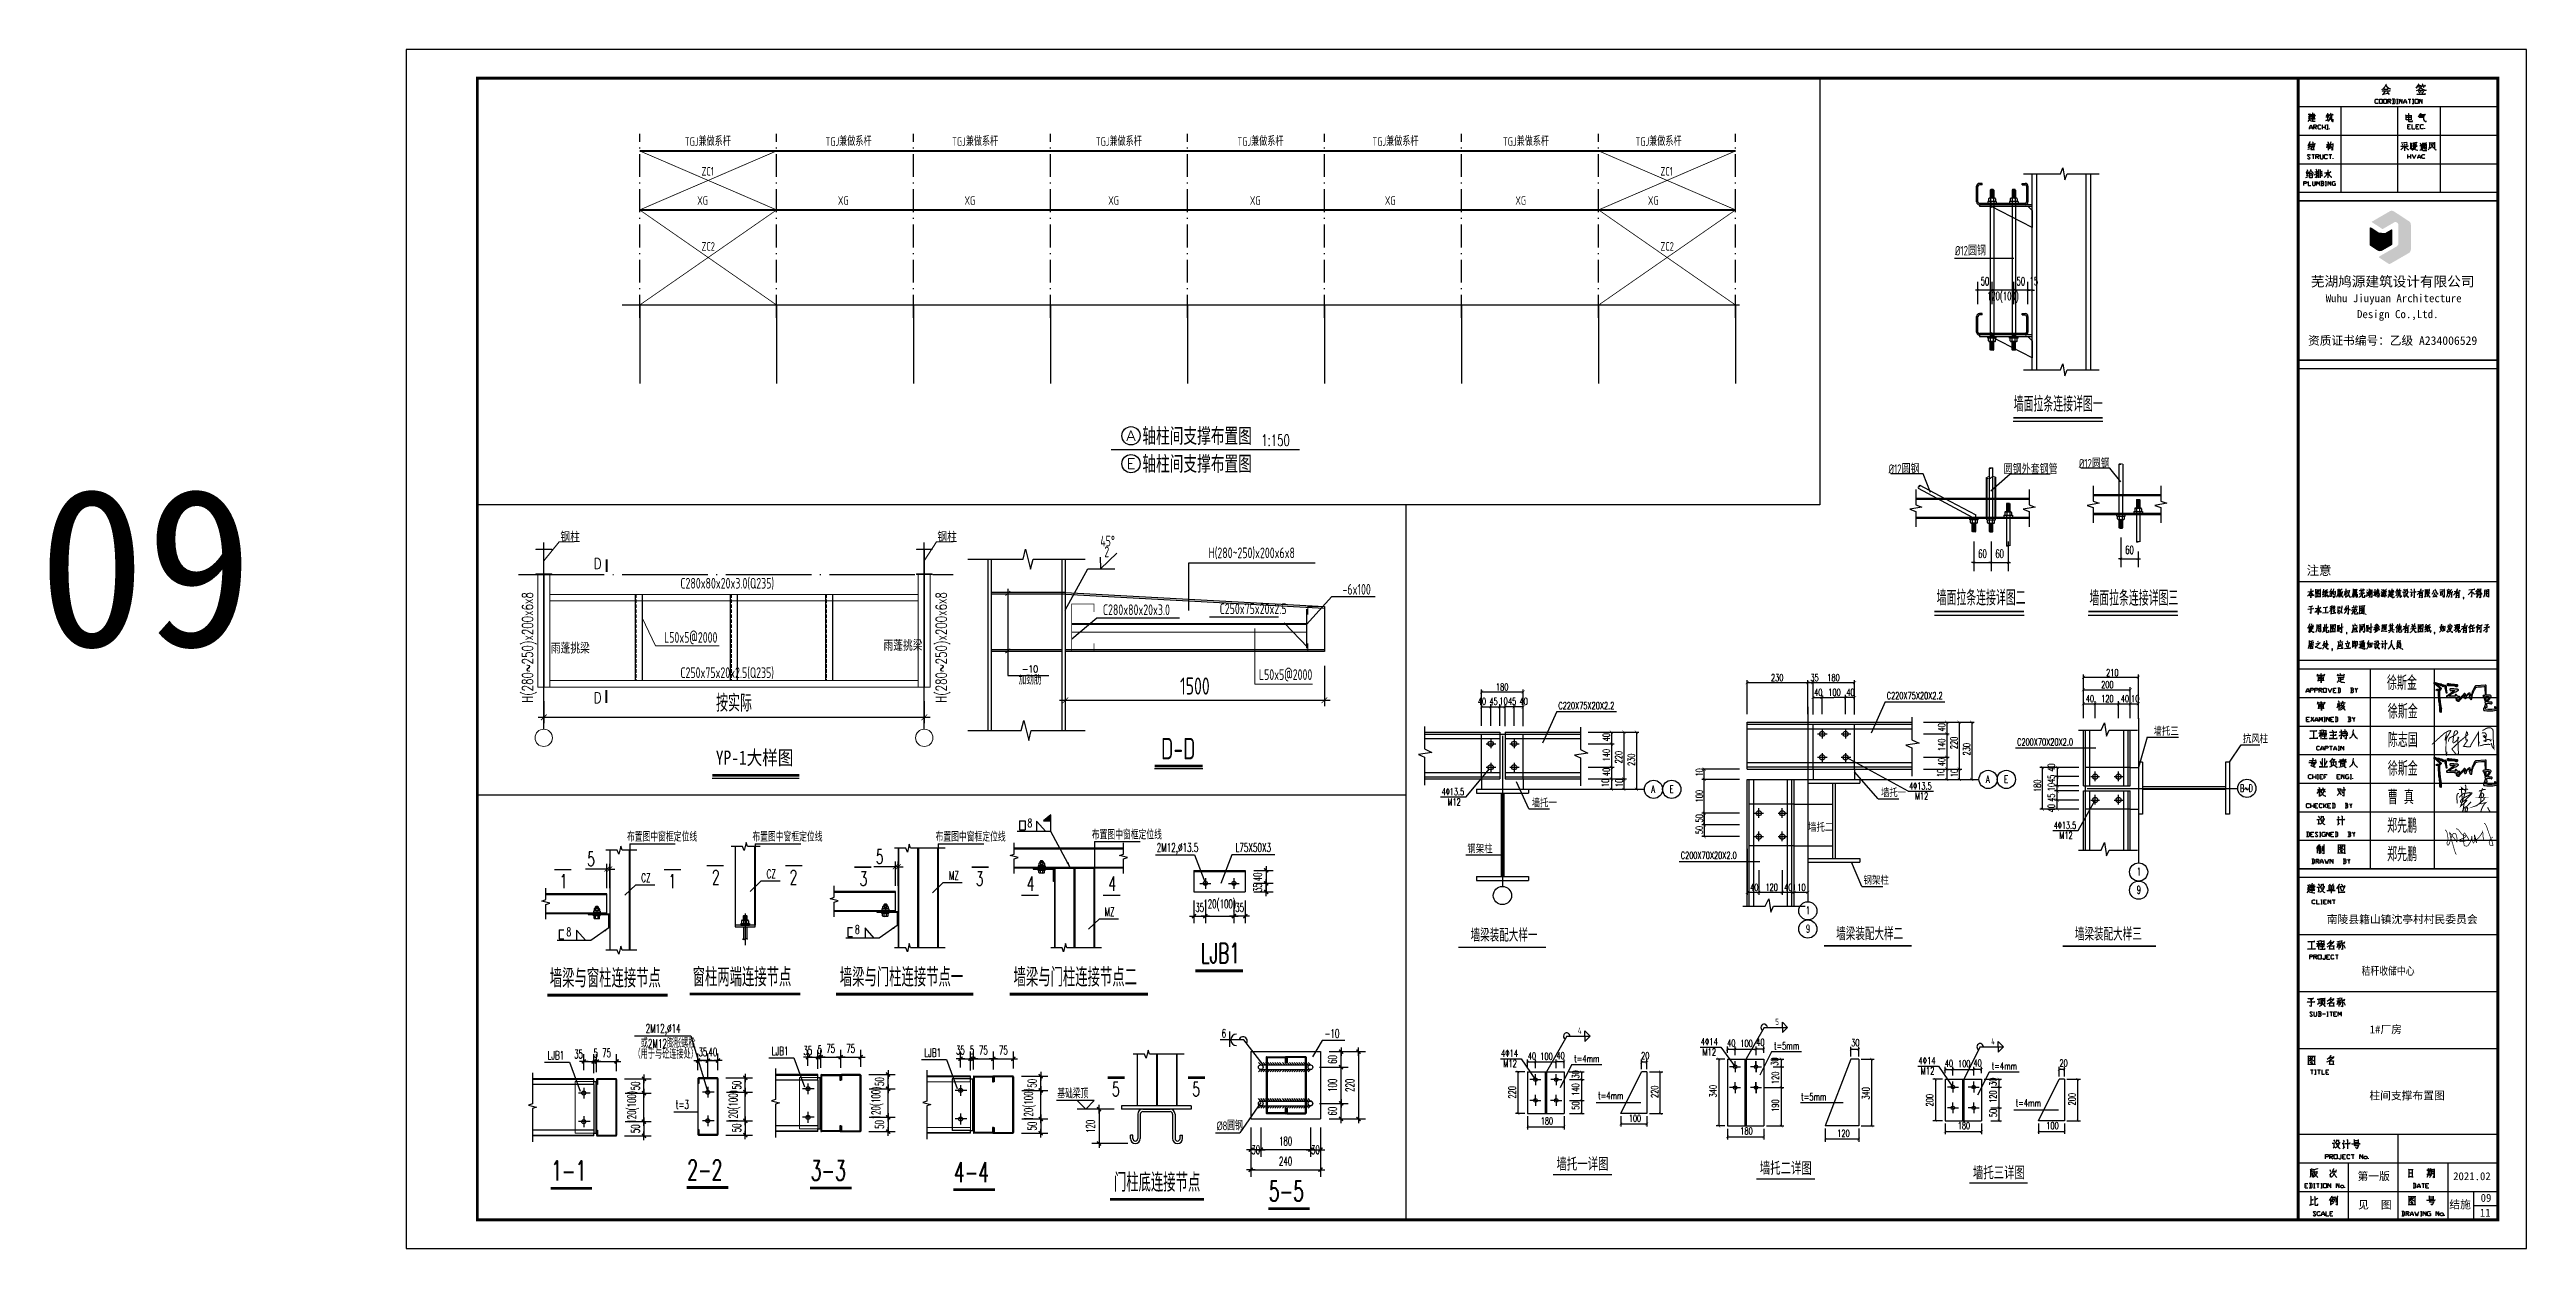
# Model space of a CAD drawing. Extents: x -307088 to 5640332, y -3541089 to -2181377.
# Drawn here: x 5460840 to 5591026, y -3476089 to -3413089 of the extents above; entities that cross this region are included whole.
import ezdxf
from ezdxf.enums import TextEntityAlignment as Align

# ---------------------------------------------------------------- set-up
doc = ezdxf.new("R2010")
doc.units = 0
doc.header["$LTSCALE"] = 100
doc.header["$MEASUREMENT"] = 0
for name, pattern in [('2', [1850, 1200, -300, 50, -300]), ('ACAD_ISO02W100', [15, 12, -3]), ('ACAD_ISO03W100', [30, 12, -18]), ('CENTER2', [28.575, 19.05, -3.175, 3.175, -3.175]), ('DASH', [0.35, 0.25, -0.1]), ('DOTE', [2.42, 2, -0.2, 0.02, -0.2]), ('HIDDEN', [0.375, 0.25, -0.125]), ('HIDDENX2', [19.05, 12.7, -6.35])]:
    doc.linetypes.add(name, pattern=pattern)
doc.layers.get('0').update_dxf_attribs({"linetype": 'CONTINUOUS'})
doc.layers.get('DEFPOINTS').update_dxf_attribs({"linetype": 'CONTINUOUS'})
for name, color, linetype in [('10', 7, 'CONTINUOUS'), ('AXIS', 3, 'CONTINUOUS'), ('AXIS_TEXT', 7, 'CONTINUOUS'), ('CHAIRS', 1, 'CONTINUOUS'), ('DOTE', 1, 'DOTE'), ('E_WALL', 255, 'CONTINUOUS'), ('E_WINDOW', 4, 'CONTINUOUS'), ('LAYER1', 7, 'CONTINUOUS'), ('NUM', 7, 'CONTINUOUS'), ('PUB_DIM', 3, 'CONTINUOUS'), ('PUB_TEXT', 7, 'CONTINUOUS'), ('PUB_TITLE', 4, 'CONTINUOUS'), ('TEXT', 7, 'CONTINUOUS'), ('WINDOW_TEXT', 7, 'CONTINUOUS'), ('尺寸标注', 253, 'CONTINUOUS'), ('梁', 4, 'CONTINUOUS'), ('檩条', 6, 'CONTINUOUS'), ('绿线', 3, 'CONTINUOUS'), ('轴线__点划线', 253, '2'), ('黄线', 2, 'CONTINUOUS')]:
    doc.layers.add(name, color=color, linetype=linetype)
for name, color, linetype, lineweight in [('天蓝线', 4, 'CONTINUOUS', 13), ('深蓝线', 5, 'CONTINUOUS', 40), ('白线(字体、墙、柱、建筑物外轮廓)', 7, 'CONTINUOUS', 20), ('绿线（标线、刚架）', 3, 'CONTINUOUS', 18), ('虚线', 8, 'ACAD_ISO02W100', 9), ('轮廓线', 3, 'CONTINUOUS', 9)]:
    doc.layers.add(name, color=color, linetype=linetype, lineweight=lineweight)
doc.styles.add('-宋体', font='')
doc.styles.add('_HZTXT', font='tssdeng.shx', dxfattribs={"width": 0.8, "bigfont": 'HZTXT.shx'})
doc.styles.add('_SIMPLEX', font='SIMPLEX.shx', dxfattribs={"width": 0.8})
doc.styles.add('_SIMPLEX1', font='SIMPLEX1.shx', dxfattribs={"width": 0.6})
doc.styles.add('character', font='romans.shx', dxfattribs={"width": 0.618, "bigfont": 'tssdchn.shx'})
doc.styles.add('COMPLEX', font='COMPLEX')
doc.styles.add('DIM_FONT', font='SIMPLEX.shx', dxfattribs={"width": 0.6, "bigfont": 'hztxt.shx'})
doc.styles.add('FS', font='romanc.shx', dxfattribs={"width": 0.7, "height": 400, "bigfont": 'tssdchn.shx'})
doc.styles.add('HZTXT', font='pdatxt.shx', dxfattribs={"width": 0.75, "bigfont": 'tssdchn.shx'})
doc.styles.get("Standard").update_dxf_attribs({"font": 'tssdeng.shx', "height": 3, "bigfont": 'tssdchn.shx'})
doc.styles.add('STYLE4', font='', dxfattribs={"width": 0.8})
doc.styles.add('TSSD_DIMENSION', font='Tssdeng.shx', dxfattribs={"width": 0.7, "bigfont": 'hztxt.shx'})
doc.styles.add('TSSD_Norm', font='tssdeng.shx', dxfattribs={"width": 0.7, "bigfont": 'hztxt.shx'})
doc.styles.add('TSSD_REIN', font='Tssdeng.shx', dxfattribs={"width": 0.7, "bigfont": 'hztxt.shx'})
doc.styles.add('图签2', font='simhei.ttf', dxfattribs={"height": 1000})
doc.styles.add('西文', font='romans.shx', dxfattribs={"width": 0.7})
doc.styles.get('-宋体').set_extended_font_data('宋体')
doc.styles.get('STYLE4').set_extended_font_data('FangSong_GB2312')
doc.dimstyles.new('25xdim250', dxfattribs={"dimscale": 2.5, "dimtxt": 300, "dimasz": 176, "dimexe": 176, "dimexo": 200, "dimgap": 100, "dimtad": 1, "dimdec": 0, "dimlfac": 0.04, "dimdsep": 46, "dimtxsty": 'DIM_FONT', "dimblk": 'ARCHTICK', "dimcen": 2.5, "dimdle": 150, "dimclrd": 136, "dimclre": 136, "dimclrt": 7, "dimadec": 0, "dimazin": 0, "dimtfac": 1, "dimtdec": 0, "dimtix": 1, "dimtmove": 2, "dimatfit": 2, "dimldrblk": 'ARCHTICK', "dimfxl": 1, "dimlwd": -1, "dimarcsym": 0})
doc.dimstyles.new('dim100-10', dxfattribs={"dimtxt": 300, "dimasz": 176, "dimexe": 176, "dimexo": 200, "dimgap": 100, "dimtad": 1, "dimdec": 0, "dimlfac": 0.1, "dimdsep": 46, "dimtxsty": 'DIM_FONT', "dimblk": 'ARCHTICK', "dimcen": 2.5, "dimdle": 150, "dimclrd": 136, "dimclre": 136, "dimclrt": 7, "dimadec": 0, "dimazin": 0, "dimtfac": 1, "dimtdec": 0, "dimtix": 1, "dimtmove": 2, "dimatfit": 2, "dimldrblk": 'ARCHTICK', "dimfxl": 1, "dimlwd": -1, "dimarcsym": 0})
doc.dimstyles.new('DIMN', dxfattribs={"dimtxt": 300, "dimasz": 1, "dimexe": 250, "dimexo": 300, "dimgap": 150, "dimtad": 1, "dimdec": 0, "dimzin": 0, "dimdsep": 46, "dimtxsty": 'DIM_FONT', "dimblk": '_DIMX', "dimcen": 0, "dimdle": 100, "dimclrt": 7, "dimadec": 0, "dimazin": 0, "dimtfac": 1, "dimtdec": 0, "dimtix": 1, "dimtmove": 2, "dimatfit": 3, "dimldrblk": '_DIMX', "dimfxl": 1, "dimtolj": 1, "dimtzin": 0, "dimarcsym": 0})
doc.dimstyles.new('ISO-10', dxfattribs={"dimscale": 10, "dimtxt": 3, "dimasz": 1.8, "dimexe": 1.8, "dimexo": 2, "dimgap": 1, "dimtad": 1, "dimdec": 0, "dimtxsty": '西文', "dimblk": 'ARCHTICK', "dimcen": 2.5, "dimclrd": 7, "dimclre": 7, "dimclrt": 4, "dimadec": 0, "dimazin": 0, "dimtfac": 1, "dimtdec": 0, "dimtix": 1, "dimtmove": 2, "dimatfit": 3, "dimfxl": 1, "dimlwd": 25, "dimlwe": 25, "dimarcsym": 0})
doc.dimstyles.new('TSSD_20_200', dxfattribs={"dimtxt": 600, "dimasz": 200, "dimexe": 200, "dimexo": 500, "dimgap": 200, "dimtad": 1, "dimdec": 0, "dimlfac": 0.1, "dimzin": 0, "dimdsep": 46, "dimtxsty": 'TSSD_DIMENSION', "dimblk": 'ARCHTICK', "dimcen": 0, "dimdle": 200, "dimclrt": 7, "dimadec": 0, "dimazin": 0, "dimtfac": 1, "dimtdec": 0, "dimtix": 1, "dimtmove": 2, "dimatfit": 3, "dimfxl": 1, "dimtolj": 1, "dimtzin": 0, "dimarcsym": 0})

msp = doc.modelspace()

# ---------------------------------------------------------------- texts
at = {"style": '_SIMPLEX', "width": 0.65}
msp.add_text('1:150', height=600, dxfattribs=at).set_placement((5524528.7, -3433920.5))
at = {"color": 3}
for s, height, style, width, p in [('230', 369.06, '_SIMPLEX1', 0.65, (5551319.1, -3446275.3)), ('35', 369.06, '_SIMPLEX1', 0.65, (5553392.8, -3446275.3)), ('180', 369.06, '_SIMPLEX1', 0.65, (5554280.2, -3446275.3)), ('210', 369.06, '_SIMPLEX1', 0.65, (5568933.6, -3446018)), ('40', 369.06, '_SIMPLEX1', 0.65, (5535914.2, -3447520.2)), ('45', 369.06, '_SIMPLEX1', 0.65, (5536519.2, -3447520.2)), ('180', 369.06, '_SIMPLEX1', 0.65, (5536863.1, -3446764.5)), ('10', 369.06, '_SIMPLEX1', 0.65, (5537043.8, -3447513.4)), ('45', 369.06, '_SIMPLEX1', 0.65, (5537497.3, -3447520.2)), ('40', 369.06, '_SIMPLEX1', 0.65, (5538105.2, -3447520.2)), ('40', 369.06, '_SIMPLEX1', 0.65, (5553584.8, -3447048.8)), ('100', 369.06, '_SIMPLEX1', 0.65, (5554330.3, -3447048.8)), ('40', 369.06, '_SIMPLEX1', 0.65, (5555279.5, -3447048.8)), ('C220X75X20X2.2  ', 369.056, '_SIMPLEX1', 0.65, (5557402.3, -3447227.5)), ('40', 369.06, '_SIMPLEX1', 0.65, (5567863.8, -3447386.9)), ('200', 369.06, '_SIMPLEX1', 0.65, (5568673.9, -3446648.7)), ('120', 369.06, '_SIMPLEX1', 0.65, (5568674.9, -3447386.9)), ('40', 369.06, '_SIMPLEX1', 0.65, (5569709.1, -3447386.9)), ('10', 369.06, '_SIMPLEX1', 0.65, (5570243.6, -3447389.6)), ('C220X75X20X2.2  ', 369.056, '_SIMPLEX1', 0.65, (5540143.7, -3447747.9)), ('C200X70X20X2.0', 369.056, '_SIMPLEX1', 0.65, (5564252.1, -3449656.6)), ('墙托三', 410.06, '_HZTXT', 0.8, (5571426, -3449136.9)), ('抗风柱', 410.06, '_HZTXT', 0.8, (5576119.9, -3449535.3)), ('4\x8213.5', 369.06, '_SIMPLEX1', 0.65, (5534010.3, -3452273.4)), ('M12', 369.06, '_SIMPLEX1', 0.65, (5534317.3, -3452811.9)), ('墙托一', 410.06, '_HZTXT', 0.8, (5538735.7, -3452903.5)), ('墙托一', 410.06, '_HZTXT', 0.8, (5557095.2, -3452367.9)), ('4\x8213.5', 369.06, '_SIMPLEX1', 0.65, (5558581, -3451965.5)), ('M12', 369.06, '_SIMPLEX1', 0.65, (5558888.1, -3452504)), ('墙托二', 410.06, '_HZTXT', 0.8, (5553268.8, -3454185.5)), ('4\x8213.5', 369.06, '_SIMPLEX1', 0.65, (5566180, -3454032.7)), ('钢架柱', 410.06, '_HZTXT', 0.8, (5535359.6, -3455315.5)), ('M12', 369.06, '_SIMPLEX1', 0.65, (5566480.7, -3454571.2)), ('C200X70X20X2.0', 369.056, '_SIMPLEX1', 0.65, (5546576.1, -3455617.3)), ('40', 369.06, '_SIMPLEX1', 0.65, (5550227.4, -3457294.9)), ('120', 369.06, '_SIMPLEX1', 0.65, (5551028.9, -3457294.9)), ('40', 369.06, '_SIMPLEX1', 0.65, (5552009.8, -3457294.9)), ('10', 369.06, '_SIMPLEX1', 0.65, (5552705.3, -3457294.9)), ('钢架柱', 410.06, '_HZTXT', 0.8, (5556184.5, -3456968.8)), ('墙梁装配大样一', 683.44, 'HZTXT', 0.7, (5535529.6, -3459968.7)), ('墙梁装配大样二', 683.44, 'HZTXT', 0.7, (5554747.6, -3459895.4)), ('墙梁装配大样三', 683.44, 'HZTXT', 0.7, (5567293.4, -3459912.2)), ('40', 369.06, '_SIMPLEX', 0.65, (5549013.1, -3465474.6)), ('100', 369.06, '_SIMPLEX', 0.65, (5549709.3, -3465496.3)), ('40', 369.06, '_SIMPLEX', 0.65, (5550546.6, -3465443.1)), ('30', 369.06, '_SIMPLEX', 0.65, (5555537.2, -3465461.3)), ('40', 369.06, '_SIMPLEX', 0.65, (5538539.5, -3466155.4)), ('100', 369.06, '_SIMPLEX', 0.65, (5539196.3, -3466171.1)), ('40', 369.06, '_SIMPLEX', 0.65, (5540043.9, -3466144.7)), ('20', 369.06, '_SIMPLEX', 0.65, (5544492.6, -3466136)), ('40', 369.06, '_SIMPLEX', 0.65, (5560451.2, -3466542.8)), ('100', 369.06, '_SIMPLEX', 0.65, (5561151.3, -3466558.5)), ('40', 369.06, '_SIMPLEX', 0.65, (5561965.6, -3466532.1)), ('20', 369.06, '_SIMPLEX', 0.65, (5566483.1, -3466523.4)), ('180', 369.06, '_SIMPLEX', 0.65, (5539217.8, -3469575.1)), ('100', 369.06, '_SIMPLEX', 0.65, (5543843.8, -3469428.1)), ('100', 369.06, '_SIMPLEX', 0.65, (5565787.8, -3469815.5)), ('180', 369.06, '_SIMPLEX', 0.65, (5549707.6, -3470106.4)), ('120', 369.06, '_SIMPLEX', 0.65, (5554806.1, -3470227.8)), ('180', 369.06, '_SIMPLEX', 0.65, (5561135, -3469828.3))]:
    msp.add_text(s, height=height, dxfattribs=dict(at, style=style, width=width)).set_placement(p)
at = {"color": 3, "style": '_SIMPLEX1'}
for s, width, p in [('40', 0.65, (5560473.1, -3448920.2)), ('40', 0.65, (5542849.9, -3449440.6)), ('140', 0.65, (5542849.9, -3450489.4)), ('140', 0.65, (5560473.1, -3449949.9)), ('220', 0.65, (5561123.6, -3449849.6)), ('230', 0.65, (5561785.3, -3450182)), ('40', 0.65, (5542849.9, -3451266.3)), ('220', 0.65, (5543500.4, -3450599.7)), ('230', 0.65, (5544162.1, -3450733.3)), ('10', 0.65, (5547731.6, -3451292.4)), ('10', 0.65, (5560415, -3451319.8)), ('40', 0.65, (5560473.1, -3450745.9)), ('10', 0.65, (5561147.4, -3451319.8)), ('40', 0.65, (5566243, -3451034.1)), ('10', 0.65, (5542791.8, -3451840.2)), ('10', 0.65, (5543524.2, -3451840.2)), ('100', 0.65, (5547731.6, -3452645.9)), ('180', 0.65, (5565502.2, -3452101.3)), ('45', 0.65, (5566234, -3451629.4)), ('10', 0.65, (5566236.2, -3452065.1)), ('45', 0.65, (5566243, -3452621.8)), ('50', 0.65, (5547731.6, -3453702.6)), ('40', 0.65, (5566243, -3453171.5)), ('50', 0.65, (5547731.6, -3454317.7)), ('30', 0.62, (5541231, -3467160.4)), ('30', 0.62, (5551704.8, -3466485.6)), ('220', 0.62, (5537899.5, -3468209.6)), ('140', 0.62, (5541229.2, -3468068.2)), ('220', 0.62, (5545381.7, -3468180.9)), ('340', 0.62, (5548459.8, -3468154.1)), ('120', 0.62, (5551735.7, -3467451.9)), ('340', 0.62, (5556488.3, -3468265.3)), ('200', 0.62, (5559843.5, -3468627.8)), ('30', 0.62, (5563175, -3467547.7)), ('120', 0.62, (5563176.3, -3468439.4)), ('200', 0.62, (5567325.7, -3468572.9)), ('50', 0.62, (5541236.8, -3468800.6)), ('190', 0.62, (5551735.7, -3468913.9)), ('50', 0.62, (5563180.8, -3469188))]:
    msp.add_text(s, height=369.06, rotation=90, dxfattribs=dict(at, width=width)).set_placement(p)
at = {"color": 3, "ltscale": 50, "style": 'FS'}
for s, height, width, p in [('A', 382.7, 0.6, (5545032.8, -3452142.8)), ('E', 382.7, 0.6, (5545989.6, -3452142.8)), ('A', 382.7, 0.6, (5562616.3, -3451622.4)), ('E', 382.7, 0.6, (5563573.1, -3451622.4)), ('B~D', 382.72, 0.5, (5575982.2, -3452094.9)), ('1', 410.1, 0.58, (5570546.4, -3456490.1)), ('9', 410.1, 0.58, (5570546.4, -3457446.9)), ('1', 410.1, 0.58, (5553160.6, -3458531.4)), ('9', 410.1, 0.58, (5553160.6, -3459488.2))]:
    msp.add_text(s, height=height, dxfattribs=dict(at, width=width)).set_placement(p)
at = {"layer": '10'}
for s, width, p, p2 in [('5', 1.039995, (5551546.5, -3464352.5), (5551737.9, -3464352.5)), ('4', 0.970662, (5541171.2, -3464810.6), (5541362.5, -3464810.6)), ('4', 0.970662, (5562896.6, -3465372), (5563087.9, -3465372))]:
    msp.add_text(s, height=341.7, dxfattribs=dict(at, width=width)).set_placement(p, p2, align=Align.FIT)
at = {"layer": 'LAYER1'}
for s, height, style, width, p in [('TGJ兼做系杆', 450, 'TSSD_DIMENSION', 0.7, (5494229.6, -3418148.7)), ('TGJ兼做系杆', 450, 'TSSD_DIMENSION', 0.7, (5501623.3, -3418148.7)), ('TGJ兼做系杆', 450, 'TSSD_DIMENSION', 0.7, (5508277.7, -3418148.7)), ('TGJ兼做系杆', 450, 'TSSD_DIMENSION', 0.7, (5515830.6, -3418148.7)), ('TGJ兼做系杆', 450, 'TSSD_DIMENSION', 0.7, (5523275.4, -3418148.7)), ('TGJ兼做系杆', 450, 'TSSD_DIMENSION', 0.7, (5530371.2, -3418148.7)), ('TGJ兼做系杆', 450, 'TSSD_DIMENSION', 0.7, (5537229.6, -3418148.7)), ('TGJ兼做系杆', 450, 'TSSD_DIMENSION', 0.7, (5544197.3, -3418148.7)), ('XG', 450, 'TSSD_DIMENSION', 0.7, (5494883, -3421248.7)), ('XG', 450, 'TSSD_DIMENSION', 0.7, (5502276.8, -3421248.7)), ('XG', 450, 'TSSD_DIMENSION', 0.7, (5508931.1, -3421248.7)), ('XG', 450, 'TSSD_DIMENSION', 0.7, (5516484.1, -3421248.7)), ('XG', 450, 'TSSD_DIMENSION', 0.7, (5523928.8, -3421248.7)), ('XG', 450, 'TSSD_DIMENSION', 0.7, (5531024.7, -3421248.7)), ('XG', 450, 'TSSD_DIMENSION', 0.7, (5537883, -3421248.7)), ('XG', 450, 'TSSD_DIMENSION', 0.7, (5544850.8, -3421248.7)), ('墙托一详图', 683.44, '_HZTXT', 0.8, (5540040.7, -3472001.4)), ('墙托二详图', 683.44, '_HZTXT', 0.8, (5550730.3, -3472221)), ('墙托三详图', 683.44, '_HZTXT', 0.8, (5561932.7, -3472460.8))]:
    msp.add_text(s, height=height, dxfattribs=dict(at, style=style, width=width)).set_placement(p)
at = {"layer": 'LAYER1', "color": 2, "style": '_SIMPLEX1', "width": 0.7}
for s, p in [('4\x8214', (5547625, -3465413.9)), ('t=5mm', (5551474.5, -3465629.8)), ('4\x8214', (5537126.1, -3466021.1)), ('M12', (5537243.9, -3466557.1)), ('t=4mm', (5540975.6, -3466304.6)), ('M12', (5547715.6, -3465958.6)), ('4\x8214', (5559070.1, -3466408.4)), ('M12', (5559187.9, -3466944.5)), ('t=4mm', (5562919.6, -3466691.9)), ('t=4mm', (5542234.6, -3468241.7)), ('t=5mm', (5552904.3, -3468310.3)), ('t=4mm', (5564178.6, -3468629.1))]:
    msp.add_text(s, height=375.89, dxfattribs=at).set_placement(p)
at = {"layer": 'PUB_TEXT', "lineweight": -3, "style": 'character', "width": 0.618}
for s, p in [('墙面拉条连接详图一', (5564078.3, -3432116.7)), ('墙面拉条连接详图二', (5560026.6, -3442301.1)), ('墙面拉条连接详图三', (5568055.8, -3442318.5))]:
    msp.add_text(s, height=800, dxfattribs=at).set_placement(p)
at = {"layer": 'PUB_TEXT', "style": '_HZTXT', "width": 0.8}
for p in [(5518275.9, -3433863.6), (5518275.9, -3435331.6)]:
    msp.add_text('轴柱间支撑布置图', height=900, dxfattribs=at).set_placement(p)
at = {"layer": 'PUB_TITLE', "color": 6, "style": '图签2'}
msp.add_text('09', height=8306.67, dxfattribs=at).set_placement((5460241.3, -3444453.6))
at = {"layer": 'PUB_TITLE', "color": 0, "style": '图签2'}
for s, p in [('柱间支撑布置图', (5582769, -3468263.7)), ('09', (5588618, -3473637.5))]:
    msp.add_text(s, height=415.33, dxfattribs=at).set_placement(p)
at = {"layer": 'TEXT', "style": 'TSSD_REIN', "width": 0.7}
for s, height, p in [('ZC1', 450, (5495110.6, -3419712.6)), ('ZC1', 450, (5545510.6, -3419712.6)), ('ZC2', 450, (5495110.6, -3423656.9)), ('ZC2', 450, (5545510.6, -3423656.8)), ('%%C12圆钢', 500, (5560989.3, -3423910.4, -3466.4))]:
    msp.add_text(s, height=height, dxfattribs=at).set_placement(p)

# ---------------------------------------------------------------- blocks, each defined once
blk = doc.blocks.new('_ARCHTICK')
at = {"color": 0, "linetype": 'ByBlock', "const_width": 0.15}
blk.add_lwpolyline([(-0.5, -0.5), (0.5, 0.5)], dxfattribs=at)
blk = doc.blocks.new('*D20')
at = {"layer": 'DEFPOINTS', "color": 0, "transparency": 16777216}
for p in [(5114755, -2586413), (5115655, -2586413), (5115655, -2588028)]:
    blk.add_point(p, dxfattribs=at)
at = {"layer": '梁', "color": 136, "transparency": 16777216}
for p, q in [((5114755, -2588028), (5114630, -2588028)), ((5114755, -2588028), (5115655, -2588028)), ((5115655, -2588028), (5115780, -2588028))]:
    blk.add_line(p, q, dxfattribs=at)
at = {"layer": '梁', "color": 136, "lineweight": -2, "transparency": 16777216}
for p, q in [((5114755, -2586913), (5114755, -2588468)), ((5115655, -2586913), (5115655, -2588468))]:
    blk.add_line(p, q, dxfattribs=at)
at = {"layer": '梁', "color": 136, "transparency": 16777216, "xscale": 125, "yscale": 125, "zscale": 125}
blk.add_blockref('_ARCHTICK', (5114755, -2588028), dxfattribs=at)
at = {"layer": '梁', "color": 136, "transparency": 16777216, "xscale": 125, "yscale": 125, "zscale": 125, "rotation": 180}
blk.add_blockref('_ARCHTICK', (5115655, -2588028), dxfattribs=at)
at = {"layer": '梁', "color": 7, "transparency": 16777216, "insert": (5115205, -2587559), "char_height": 437.5, "attachment_point": 5, "style": 'DIM_FONT'}
blk.add_mtext('60', dxfattribs=at)
blk = doc.blocks.new('*D19')
at = {"layer": 'DEFPOINTS', "color": 0, "transparency": 16777216}
for p in [(5115655, -2586413), (5116555, -2586413), (5116555, -2588028)]:
    blk.add_point(p, dxfattribs=at)
at = {"layer": '梁', "color": 136, "transparency": 16777216}
for p, q in [((5115655, -2588028), (5115530, -2588028)), ((5115655, -2588028), (5116555, -2588028)), ((5116555, -2588028), (5116680, -2588028))]:
    blk.add_line(p, q, dxfattribs=at)
at = {"layer": '梁', "color": 136, "lineweight": -2, "transparency": 16777216}
for p, q in [((5115655, -2586913), (5115655, -2588468)), ((5116555, -2586913), (5116555, -2588468))]:
    blk.add_line(p, q, dxfattribs=at)
at = {"layer": '梁', "color": 136, "transparency": 16777216, "xscale": 125, "yscale": 125, "zscale": 125}
blk.add_blockref('_ARCHTICK', (5115655, -2588028), dxfattribs=at)
at = {"layer": '梁', "color": 136, "transparency": 16777216, "xscale": 125, "yscale": 125, "zscale": 125, "rotation": 180}
blk.add_blockref('_ARCHTICK', (5116555, -2588028), dxfattribs=at)
at = {"layer": '梁', "color": 7, "transparency": 16777216, "insert": (5116105, -2587559), "char_height": 437.5, "attachment_point": 5, "style": 'DIM_FONT'}
blk.add_mtext('60', dxfattribs=at)
blk = doc.blocks.new('*D22')
at = {"layer": 'DEFPOINTS', "color": 0, "transparency": 16777216}
for p in [(5125251, -2586195), (5126151, -2586920), (5126151, -2587809)]:
    blk.add_point(p, dxfattribs=at)
at = {"layer": '梁', "color": 136, "lineweight": -2, "transparency": 16777216}
for p, q in [((5125251, -2586695), (5125251, -2588249)), ((5126151, -2587420), (5126151, -2588249))]:
    blk.add_line(p, q, dxfattribs=at)
at = {"layer": '梁', "color": 136, "transparency": 16777216}
for p, q in [((5125251, -2587809), (5125126, -2587809)), ((5125251, -2587809), (5126151, -2587809)), ((5126151, -2587809), (5126276, -2587809))]:
    blk.add_line(p, q, dxfattribs=at)
at = {"layer": '梁', "color": 136, "transparency": 16777216, "xscale": 125, "yscale": 125, "zscale": 125}
blk.add_blockref('_ARCHTICK', (5125251, -2587809), dxfattribs=at)
at = {"layer": '梁', "color": 136, "transparency": 16777216, "xscale": 125, "yscale": 125, "zscale": 125, "rotation": 180}
blk.add_blockref('_ARCHTICK', (5126151, -2587809), dxfattribs=at)
at = {"layer": '梁', "color": 7, "transparency": 16777216, "insert": (5125701, -2587340), "char_height": 437.5, "attachment_point": 5, "style": 'DIM_FONT'}
blk.add_mtext('60', dxfattribs=at)
blk = doc.blocks.new('*D240')
at = {"layer": 'DEFPOINTS', "color": 0, "transparency": 16777216}
for p in [(5562194, -3425730), (5562194, -3426963), (5562937, -3426963)]:
    blk.add_point(p, dxfattribs=at)
at = {"layer": '梁', "color": 136, "transparency": 16777216}
for p, q in [((5562194, -3425730), (5562069, -3425730)), ((5562937, -3425730), (5562194, -3425730)), ((5562937, -3425730), (5563062, -3425730))]:
    blk.add_line(p, q, dxfattribs=at)
at = {"layer": '梁', "color": 136, "lineweight": -2, "transparency": 16777216}
for p, q in [((5562194, -3426463), (5562194, -3425290)), ((5562937, -3426463), (5562937, -3425290))]:
    blk.add_line(p, q, dxfattribs=at)
at = {"layer": '梁', "color": 136, "transparency": 16777216, "xscale": 125, "yscale": 125, "zscale": 125}
blk.add_blockref('_ARCHTICK', (5562194, -3425730), dxfattribs=at)
at = {"layer": '梁', "color": 136, "transparency": 16777216, "xscale": 125, "yscale": 125, "zscale": 125, "rotation": 180}
blk.add_blockref('_ARCHTICK', (5562937, -3425730), dxfattribs=at)
at = {"layer": '梁', "color": 7, "transparency": 16777216, "insert": (5562566, -3425261), "char_height": 437.5, "attachment_point": 5, "style": 'DIM_FONT'}
blk.add_mtext('50', dxfattribs=at)
blk = doc.blocks.new('*D241')
at = {"layer": 'DEFPOINTS', "color": 0, "transparency": 16777216}
for p in [(5564079, -3425730), (5564079, -3426963), (5564822, -3426963)]:
    blk.add_point(p, dxfattribs=at)
at = {"layer": '梁', "color": 136, "transparency": 16777216}
for p, q in [((5564079, -3425730), (5563954, -3425730)), ((5564822, -3425730), (5564079, -3425730)), ((5564822, -3425730), (5564947, -3425730))]:
    blk.add_line(p, q, dxfattribs=at)
at = {"layer": '梁', "color": 136, "lineweight": -2, "transparency": 16777216}
for p, q in [((5564079, -3426463), (5564079, -3425290)), ((5564822, -3426463), (5564822, -3425290))]:
    blk.add_line(p, q, dxfattribs=at)
at = {"layer": '梁', "color": 136, "transparency": 16777216, "xscale": 125, "yscale": 125, "zscale": 125}
blk.add_blockref('_ARCHTICK', (5564079, -3425730), dxfattribs=at)
at = {"layer": '梁', "color": 136, "transparency": 16777216, "xscale": 125, "yscale": 125, "zscale": 125, "rotation": 180}
blk.add_blockref('_ARCHTICK', (5564822, -3425730), dxfattribs=at)
at = {"layer": '梁', "color": 7, "transparency": 16777216, "insert": (5564450, -3425261), "char_height": 437.5, "attachment_point": 5, "style": 'DIM_FONT'}
blk.add_mtext('50', dxfattribs=at)
blk = doc.blocks.new('*D242')
at = {"layer": 'DEFPOINTS', "color": 0, "transparency": 16777216}
for p in [(5564822, -3425730), (5564822, -3426963), (5565047, -3426963)]:
    blk.add_point(p, dxfattribs=at)
at = {"layer": '梁', "color": 136, "transparency": 16777216}
for p, q in [((5564822, -3425730), (5564697, -3425730)), ((5565047, -3425730), (5564822, -3425730)), ((5565047, -3425730), (5565172, -3425730))]:
    blk.add_line(p, q, dxfattribs=at)
at = {"layer": '梁', "color": 136, "lineweight": -2, "transparency": 16777216}
for p, q in [((5564822, -3426463), (5564822, -3425290)), ((5565047, -3426463), (5565047, -3425290))]:
    blk.add_line(p, q, dxfattribs=at)
at = {"layer": '梁', "color": 136, "transparency": 16777216, "xscale": 125, "yscale": 125, "zscale": 125}
blk.add_blockref('_ARCHTICK', (5564822, -3425730), dxfattribs=at)
at = {"layer": '梁', "color": 136, "transparency": 16777216, "xscale": 125, "yscale": 125, "zscale": 125, "rotation": 180}
blk.add_blockref('_ARCHTICK', (5565047, -3425730), dxfattribs=at)
at = {"layer": '梁', "color": 7, "transparency": 16777216, "insert": (5565137, -3425260), "char_height": 437.5, "attachment_point": 5, "style": 'DIM_FONT'}
blk.add_mtext('15', dxfattribs=at)
blk = doc.blocks.new('*D243')
at = {"layer": 'DEFPOINTS', "color": 0, "transparency": 16777216}
for p in [(5562937, -3425730), (5562937, -3426963), (5564079, -3426963)]:
    blk.add_point(p, dxfattribs=at)
at = {"layer": '梁', "color": 136, "transparency": 16777216}
blk.add_line((5564454, -3425730), (5562562, -3425730), dxfattribs=at)
at = {"layer": '梁', "color": 136, "lineweight": -2, "transparency": 16777216}
for p, q in [((5562937, -3426463), (5562937, -3425290)), ((5564079, -3426463), (5564079, -3425290))]:
    blk.add_line(p, q, dxfattribs=at)
at = {"layer": '梁', "color": 136, "transparency": 16777216, "xscale": 125, "yscale": 125, "zscale": 125, "rotation": 180}
blk.add_blockref('_ARCHTICK', (5562937, -3425730), dxfattribs=at)
at = {"layer": '梁', "color": 136, "transparency": 16777216, "xscale": 125, "yscale": 125, "zscale": 125}
blk.add_blockref('_ARCHTICK', (5564079, -3425730), dxfattribs=at)
at = {"layer": '梁', "color": 7, "transparency": 16777216, "insert": (5563508, -3426112), "char_height": 437.5, "attachment_point": 5, "style": 'DIM_FONT'}
blk.add_mtext('120(100)', dxfattribs=at)
blk = doc.blocks.new('*D245')
at = {"layer": 'DEFPOINTS', "color": 0, "transparency": 16777216}
for p in [(5523875, -3564085), (5523775, -3564952), (5523875, -3564952)]:
    blk.add_point(p, dxfattribs=at)
at = {"layer": 'PUB_DIM', "color": 136, "transparency": 16777216}
for p, q in [((5523775, -3564085), (5523023, -3564085)), ((5523875, -3564085), (5523775, -3564085)), ((5523875, -3564085), (5524051, -3564085))]:
    blk.add_line(p, q, dxfattribs=at)
at = {"layer": 'PUB_DIM', "color": 136, "lineweight": -2, "transparency": 16777216}
for p, q in [((5523775, -3564752), (5523775, -3563909)), ((5523875, -3564752), (5523875, -3563909))]:
    blk.add_line(p, q, dxfattribs=at)
at = {"layer": 'PUB_DIM', "color": 136, "transparency": 16777216, "xscale": 176, "yscale": 176, "zscale": 176}
blk.add_blockref('_ARCHTICK', (5523775, -3564085), dxfattribs=at)
at = {"layer": 'PUB_DIM', "color": 136, "transparency": 16777216, "xscale": 176, "yscale": 176, "zscale": 176, "rotation": 180}
blk.add_blockref('_ARCHTICK', (5523875, -3564085), dxfattribs=at)
at = {"layer": 'PUB_DIM', "color": 7, "transparency": 16777216, "insert": (5523223, -3563735), "char_height": 500, "attachment_point": 5, "style": 'DIM_FONT'}
blk.add_mtext('5', dxfattribs=at)
blk = doc.blocks.new('_DIMX')
blk.add_line((-150, 0), (150, 0))
at = {"const_width": 50}
blk.add_lwpolyline([(-70, -70), (70, 70)], dxfattribs=at)
blk = doc.blocks.new('*D246')
at = {"layer": 'DEFPOINTS', "color": 0, "transparency": 16777216}
for p in [(5534237, -3564968), (5534637, -3564968), (5534637, -3565816)]:
    blk.add_point(p, dxfattribs=at)
at = {"layer": 'PUB_DIM', "color": 0, "lineweight": -2, "transparency": 16777216}
for p, q in [((5534237, -3565268), (5534237, -3566066)), ((5534637, -3565268), (5534637, -3566066)), ((5534236, -3565816), (5534235, -3565816)), ((5534237, -3565816), (5534637, -3565816)), ((5534638, -3565816), (5534639, -3565816))]:
    blk.add_line(p, q, dxfattribs=at)
blk.add_blockref('_DIMX', (5534237, -3565816), dxfattribs=at)
at = {"layer": 'PUB_DIM', "color": 0, "lineweight": -2, "transparency": 16777216, "rotation": 180}
blk.add_blockref('_DIMX', (5534637, -3565816), dxfattribs=at)
at = {"layer": 'PUB_DIM', "color": 7, "transparency": 16777216, "insert": (5534437, -3565516), "char_height": 300, "attachment_point": 5, "style": 'DIM_FONT'}
blk.add_mtext('\\A1;35', dxfattribs=at)
blk = doc.blocks.new('*D247')
at = {"layer": 'DEFPOINTS', "color": 0, "transparency": 16777216}
for p in [(5534637, -3564968), (5535637, -3564968), (5535637, -3565816)]:
    blk.add_point(p, dxfattribs=at)
at = {"layer": 'PUB_DIM', "color": 0, "lineweight": -2, "transparency": 16777216}
for p, q in [((5534637, -3565268), (5534637, -3566066)), ((5535637, -3565268), (5535637, -3566066)), ((5534636, -3565816), (5534635, -3565816)), ((5534637, -3565816), (5535637, -3565816)), ((5535638, -3565816), (5535639, -3565816))]:
    blk.add_line(p, q, dxfattribs=at)
blk.add_blockref('_DIMX', (5534637, -3565816), dxfattribs=at)
at = {"layer": 'PUB_DIM', "color": 0, "lineweight": -2, "transparency": 16777216, "rotation": 180}
blk.add_blockref('_DIMX', (5535637, -3565816), dxfattribs=at)
at = {"layer": 'PUB_DIM', "color": 7, "transparency": 16777216, "insert": (5535137, -3565438), "char_height": 300, "attachment_point": 5, "style": 'DIM_FONT'}
blk.add_mtext('\\A1;120(100)', dxfattribs=at)
blk = doc.blocks.new('*D248')
at = {"layer": 'DEFPOINTS', "color": 0, "transparency": 16777216}
for p in [(5535637, -3564968), (5536037, -3564968), (5535637, -3565816)]:
    blk.add_point(p, dxfattribs=at)
at = {"layer": 'PUB_DIM', "color": 0, "lineweight": -2, "transparency": 16777216}
for p, q in [((5535637, -3565268), (5535637, -3566066)), ((5536037, -3565268), (5536037, -3566066)), ((5535636, -3565816), (5535635, -3565816)), ((5536037, -3565816), (5535637, -3565816)), ((5536038, -3565816), (5536039, -3565816))]:
    blk.add_line(p, q, dxfattribs=at)
blk.add_blockref('_DIMX', (5535637, -3565816), dxfattribs=at)
at = {"layer": 'PUB_DIM', "color": 0, "lineweight": -2, "transparency": 16777216, "rotation": 180}
blk.add_blockref('_DIMX', (5536037, -3565816), dxfattribs=at)
at = {"layer": 'PUB_DIM', "color": 7, "transparency": 16777216, "insert": (5535837, -3565516), "char_height": 300, "attachment_point": 5, "style": 'DIM_FONT'}
blk.add_mtext('\\A1;35', dxfattribs=at)
blk = doc.blocks.new('*D250')
at = {"layer": 'DEFPOINTS', "color": 0, "transparency": 16777216}
for p in [(5536037, -3564218), (5536037, -3564668), (5536768, -3564668)]:
    blk.add_point(p, dxfattribs=at)
at = {"layer": 'PUB_DIM', "color": 0, "lineweight": -2, "transparency": 16777216}
for p, q in [((5536337, -3564218), (5537018, -3564218)), ((5536768, -3564217), (5536768, -3564216)), ((5536768, -3564218), (5536768, -3564668)), ((5536337, -3564668), (5537018, -3564668)), ((5536768, -3564669), (5536768, -3564670))]:
    blk.add_line(p, q, dxfattribs=at)
for p, rotation in [((5536768, -3564218), 270), ((5536768, -3564668), 90)]:
    blk.add_blockref('_DIMX', p, dxfattribs=dict(at, rotation=rotation))
at = {"layer": 'PUB_DIM', "color": 7, "transparency": 16777216, "insert": (5536468, -3564443), "char_height": 300, "attachment_point": 5, "rotation": 90, "style": 'DIM_FONT'}
blk.add_mtext('\\A1;40', dxfattribs=at)
blk = doc.blocks.new('*D249')
at = {"layer": 'DEFPOINTS', "color": 0, "transparency": 16777216}
for p in [(5536037, -3564668), (5536037, -3564968), (5536768, -3564968)]:
    blk.add_point(p, dxfattribs=at)
at = {"layer": 'PUB_DIM', "color": 0, "lineweight": -2, "transparency": 16777216}
for p, q in [((5536337, -3564668), (5537018, -3564668)), ((5536337, -3564968), (5537018, -3564968)), ((5536768, -3564667), (5536768, -3564666)), ((5536768, -3564668), (5536768, -3564968)), ((5536768, -3564969), (5536768, -3564970))]:
    blk.add_line(p, q, dxfattribs=at)
for p, rotation in [((5536768, -3564668), 270), ((5536768, -3564968), 90)]:
    blk.add_blockref('_DIMX', p, dxfattribs=dict(at, rotation=rotation))
at = {"layer": 'PUB_DIM', "color": 7, "transparency": 16777216, "insert": (5536468, -3564818), "char_height": 300, "attachment_point": 5, "rotation": 90, "style": 'DIM_FONT'}
blk.add_mtext('\\A1;35', dxfattribs=at)
blk = doc.blocks.new('*D244')
at = {"layer": 'DEFPOINTS', "color": 0, "transparency": 16777216}
for p in [(5513766, -3564167), (5513666, -3565034), (5513766, -3565034)]:
    blk.add_point(p, dxfattribs=at)
at = {"layer": 'PUB_DIM', "color": 136, "transparency": 16777216}
for p, q in [((5513666, -3564167), (5512914, -3564167)), ((5513766, -3564167), (5513666, -3564167)), ((5513766, -3564167), (5513942, -3564167))]:
    blk.add_line(p, q, dxfattribs=at)
at = {"layer": 'PUB_DIM', "color": 136, "lineweight": -2, "transparency": 16777216}
for p, q in [((5513666, -3564834), (5513666, -3563991)), ((5513766, -3564834), (5513766, -3563991))]:
    blk.add_line(p, q, dxfattribs=at)
at = {"layer": 'PUB_DIM', "color": 136, "transparency": 16777216, "xscale": 176, "yscale": 176, "zscale": 176}
blk.add_blockref('_ARCHTICK', (5513666, -3564167), dxfattribs=at)
at = {"layer": 'PUB_DIM', "color": 136, "transparency": 16777216, "xscale": 176, "yscale": 176, "zscale": 176, "rotation": 180}
blk.add_blockref('_ARCHTICK', (5513766, -3564167), dxfattribs=at)
at = {"layer": 'PUB_DIM', "color": 7, "transparency": 16777216, "insert": (5513114, -3563817), "char_height": 500, "attachment_point": 5, "style": 'DIM_FONT'}
blk.add_mtext('5', dxfattribs=at)
blk = doc.blocks.new('*D252')
at = {"layer": 'DEFPOINTS', "color": 0, "transparency": 16777216}
for p in [(5513149, -3572278), (5513249, -3571569), (5513249, -3572248)]:
    blk.add_point(p, dxfattribs=at)
at = {"layer": 'PUB_DIM', "color": 0, "lineweight": -2, "transparency": 16777216}
for p, q in [((5513149, -3571978), (5513149, -3571319)), ((5513249, -3571948), (5513249, -3571319)), ((5513148, -3571569), (5513147, -3571569)), ((5513149, -3571569), (5513249, -3571569)), ((5513250, -3571569), (5513251, -3571569))]:
    blk.add_line(p, q, dxfattribs=at)
blk.add_blockref('_DIMX', (5513149, -3571569), dxfattribs=at)
at = {"layer": 'PUB_DIM', "color": 0, "lineweight": -2, "transparency": 16777216, "rotation": 180}
blk.add_blockref('_DIMX', (5513249, -3571569), dxfattribs=at)
at = {"layer": 'PUB_DIM', "color": 7, "transparency": 16777216, "insert": (5513218, -3571279), "char_height": 300, "attachment_point": 5, "style": 'DIM_FONT'}
blk.add_mtext('\\A1;5', dxfattribs=at)
blk = doc.blocks.new('*D253')
at = {"layer": 'DEFPOINTS', "color": 0, "transparency": 16777216}
for p in [(5512799, -3572178), (5513149, -3571569), (5513149, -3572178)]:
    blk.add_point(p, dxfattribs=at)
at = {"layer": 'PUB_DIM', "color": 0, "lineweight": -2, "transparency": 16777216}
for p, q in [((5512799, -3571878), (5512799, -3571319)), ((5513149, -3571878), (5513149, -3571319)), ((5512800, -3571569), (5513148, -3571569))]:
    blk.add_line(p, q, dxfattribs=at)
at = {"layer": 'PUB_DIM', "color": 0, "lineweight": -2, "transparency": 16777216, "rotation": 180}
blk.add_blockref('_DIMX', (5512799, -3571569), dxfattribs=at)
at = {"layer": 'PUB_DIM', "color": 0, "lineweight": -2, "transparency": 16777216}
blk.add_blockref('_DIMX', (5513149, -3571569), dxfattribs=at)
at = {"layer": 'PUB_DIM', "color": 7, "transparency": 16777216, "insert": (5512617, -3571311), "char_height": 300, "attachment_point": 5, "style": 'DIM_FONT'}
blk.add_mtext('\\A1;35', dxfattribs=at)
blk = doc.blocks.new('*D254')
at = {"layer": 'DEFPOINTS', "color": 0, "transparency": 16777216}
for p in [(5513249, -3572248), (5513949, -3571569), (5513949, -3572210)]:
    blk.add_point(p, dxfattribs=at)
at = {"layer": 'PUB_DIM', "color": 0, "lineweight": -2, "transparency": 16777216}
for p, q in [((5513249, -3571948), (5513249, -3571319)), ((5513949, -3571910), (5513949, -3571319)), ((5513250, -3571569), (5513948, -3571569))]:
    blk.add_line(p, q, dxfattribs=at)
at = {"layer": 'PUB_DIM', "color": 0, "lineweight": -2, "transparency": 16777216, "rotation": 180}
blk.add_blockref('_DIMX', (5513249, -3571569), dxfattribs=at)
at = {"layer": 'PUB_DIM', "color": 0, "lineweight": -2, "transparency": 16777216}
blk.add_blockref('_DIMX', (5513949, -3571569), dxfattribs=at)
at = {"layer": 'PUB_DIM', "color": 7, "transparency": 16777216, "insert": (5513599, -3571269), "char_height": 300, "attachment_point": 5, "style": 'DIM_FONT'}
blk.add_mtext('\\A1;75', dxfattribs=at)
blk = doc.blocks.new('*D285')
at = {"layer": 'DEFPOINTS', "color": 0, "transparency": 16777216}
for p in [(5513929, -3572178), (5514908, -3572178), (5513949, -3572678)]:
    blk.add_point(p, dxfattribs=at)
at = {"layer": 'PUB_DIM', "color": 0, "lineweight": -2, "transparency": 16777216}
for p, q in [((5514229, -3572178), (5515158, -3572178)), ((5514908, -3572177), (5514908, -3572176)), ((5514908, -3572678), (5514908, -3572178)), ((5514249, -3572678), (5515158, -3572678)), ((5514908, -3572679), (5514908, -3572680))]:
    blk.add_line(p, q, dxfattribs=at)
for p, rotation in [((5514908, -3572178), 270), ((5514908, -3572678), 90)]:
    blk.add_blockref('_DIMX', p, dxfattribs=dict(at, rotation=rotation))
at = {"layer": 'PUB_DIM', "color": 7, "transparency": 16777216, "insert": (5514608, -3572428), "char_height": 300, "attachment_point": 5, "rotation": 90, "style": 'DIM_FONT'}
blk.add_mtext('\\A1;50', dxfattribs=at)
blk = doc.blocks.new('*D255')
at = {"layer": 'DEFPOINTS', "color": 0, "transparency": 16777216}
for p in [(5513949, -3573678), (5513929, -3574178), (5514908, -3574178)]:
    blk.add_point(p, dxfattribs=at)
at = {"layer": 'PUB_DIM', "color": 0, "lineweight": -2, "transparency": 16777216}
for p, q in [((5514249, -3573678), (5515158, -3573678)), ((5514908, -3573677), (5514908, -3573676)), ((5514908, -3573678), (5514908, -3574178)), ((5514229, -3574178), (5515158, -3574178)), ((5514908, -3574179), (5514908, -3574180))]:
    blk.add_line(p, q, dxfattribs=at)
for p, rotation in [((5514908, -3573678), 270), ((5514908, -3574178), 90)]:
    blk.add_blockref('_DIMX', p, dxfattribs=dict(at, rotation=rotation))
at = {"layer": 'PUB_DIM', "color": 7, "transparency": 16777216, "insert": (5514608, -3573928), "char_height": 300, "attachment_point": 5, "rotation": 90, "style": 'DIM_FONT'}
blk.add_mtext('\\A1;50', dxfattribs=at)
blk = doc.blocks.new('*D256')
at = {"layer": 'DEFPOINTS', "color": 0, "transparency": 16777216}
for p in [(5513949, -3572678), (5514908, -3572678), (5513949, -3573678)]:
    blk.add_point(p, dxfattribs=at)
at = {"layer": 'PUB_DIM', "color": 0, "lineweight": -2, "transparency": 16777216}
for p, q in [((5514249, -3572678), (5515158, -3572678)), ((5514908, -3572677), (5514908, -3572676)), ((5514908, -3573678), (5514908, -3572678)), ((5514249, -3573678), (5515158, -3573678)), ((5514908, -3573679), (5514908, -3573680))]:
    blk.add_line(p, q, dxfattribs=at)
for p, rotation in [((5514908, -3572678), 270), ((5514908, -3573678), 90)]:
    blk.add_blockref('_DIMX', p, dxfattribs=dict(at, rotation=rotation))
at = {"layer": 'PUB_DIM', "color": 7, "transparency": 16777216, "insert": (5514529, -3573178), "char_height": 300, "attachment_point": 5, "rotation": 90, "style": 'DIM_FONT'}
blk.add_mtext('\\A1;120(100)', dxfattribs=at)
blk = doc.blocks.new('*D257')
at = {"layer": 'DEFPOINTS', "color": 0, "transparency": 16777216}
for p in [(5521004, -3571418), (5520654, -3572027), (5521004, -3572027)]:
    blk.add_point(p, dxfattribs=at)
at = {"layer": 'PUB_DIM', "color": 0, "lineweight": -2, "transparency": 16777216}
for p, q in [((5520654, -3571727), (5520654, -3571168)), ((5520655, -3571418), (5521003, -3571418)), ((5521004, -3571727), (5521004, -3571168))]:
    blk.add_line(p, q, dxfattribs=at)
at = {"layer": 'PUB_DIM', "color": 0, "lineweight": -2, "transparency": 16777216, "rotation": 180}
blk.add_blockref('_DIMX', (5520654, -3571418), dxfattribs=at)
at = {"layer": 'PUB_DIM', "color": 0, "lineweight": -2, "transparency": 16777216}
blk.add_blockref('_DIMX', (5521004, -3571418), dxfattribs=at)
at = {"layer": 'PUB_DIM', "color": 7, "transparency": 16777216, "insert": (5520650, -3571189), "char_height": 300, "attachment_point": 5, "style": 'DIM_FONT'}
blk.add_mtext('\\A1;35', dxfattribs=at)
blk = doc.blocks.new('*D258')
at = {"layer": 'DEFPOINTS', "color": 0, "transparency": 16777216}
for p in [(5521104, -3571418), (5521004, -3572127), (5521104, -3572097)]:
    blk.add_point(p, dxfattribs=at)
at = {"layer": 'PUB_DIM', "color": 0, "lineweight": -2, "transparency": 16777216}
for p, q in [((5521003, -3571418), (5521002, -3571418)), ((5521004, -3571827), (5521004, -3571168)), ((5521004, -3571418), (5521104, -3571418)), ((5521104, -3571797), (5521104, -3571168)), ((5521105, -3571418), (5521106, -3571418))]:
    blk.add_line(p, q, dxfattribs=at)
blk.add_blockref('_DIMX', (5521004, -3571418), dxfattribs=at)
at = {"layer": 'PUB_DIM', "color": 0, "lineweight": -2, "transparency": 16777216, "rotation": 180}
blk.add_blockref('_DIMX', (5521104, -3571418), dxfattribs=at)
at = {"layer": 'PUB_DIM', "color": 7, "transparency": 16777216, "insert": (5521072, -3571157), "char_height": 300, "attachment_point": 5, "style": 'DIM_FONT'}
blk.add_mtext('\\A1;5', dxfattribs=at)
blk = doc.blocks.new('*D259')
at = {"layer": 'DEFPOINTS', "color": 0, "transparency": 16777216}
for p in [(5526352, -3572184), (5526452, -3571475), (5526452, -3572154)]:
    blk.add_point(p, dxfattribs=at)
at = {"layer": 'PUB_DIM', "color": 0, "lineweight": -2, "transparency": 16777216}
for p, q in [((5526352, -3571884), (5526352, -3571225)), ((5526452, -3571854), (5526452, -3571225)), ((5526351, -3571475), (5526350, -3571475)), ((5526352, -3571475), (5526452, -3571475)), ((5526453, -3571475), (5526454, -3571475))]:
    blk.add_line(p, q, dxfattribs=at)
blk.add_blockref('_DIMX', (5526352, -3571475), dxfattribs=at)
at = {"layer": 'PUB_DIM', "color": 0, "lineweight": -2, "transparency": 16777216, "rotation": 180}
blk.add_blockref('_DIMX', (5526452, -3571475), dxfattribs=at)
at = {"layer": 'PUB_DIM', "color": 7, "transparency": 16777216, "insert": (5526406, -3571170), "char_height": 300, "attachment_point": 5, "style": 'DIM_FONT'}
blk.add_mtext('\\A1;5', dxfattribs=at)
blk = doc.blocks.new('*D260')
at = {"layer": 'DEFPOINTS', "color": 0, "transparency": 16777216}
for p in [(5526002, -3572084), (5526352, -3571475), (5526352, -3572084)]:
    blk.add_point(p, dxfattribs=at)
at = {"layer": 'PUB_DIM', "color": 0, "lineweight": -2, "transparency": 16777216}
for p, q in [((5526002, -3571784), (5526002, -3571225)), ((5526352, -3571784), (5526352, -3571225)), ((5526003, -3571475), (5526351, -3571475))]:
    blk.add_line(p, q, dxfattribs=at)
at = {"layer": 'PUB_DIM', "color": 0, "lineweight": -2, "transparency": 16777216, "rotation": 180}
blk.add_blockref('_DIMX', (5526002, -3571475), dxfattribs=at)
at = {"layer": 'PUB_DIM', "color": 0, "lineweight": -2, "transparency": 16777216}
blk.add_blockref('_DIMX', (5526352, -3571475), dxfattribs=at)
at = {"layer": 'PUB_DIM', "color": 7, "transparency": 16777216, "insert": (5525995, -3571172), "char_height": 300, "attachment_point": 5, "style": 'DIM_FONT'}
blk.add_mtext('\\A1;35', dxfattribs=at)
blk = doc.blocks.new('*D261')
at = {"layer": 'DEFPOINTS', "color": 0, "transparency": 16777216}
for p in [(5517501, -3571539), (5517501, -3572180), (5517146, -3572459)]:
    blk.add_point(p, dxfattribs=at)
at = {"layer": 'PUB_DIM', "color": 0, "lineweight": -2, "transparency": 16777216}
for p, q in [((5517146, -3572159), (5517146, -3571289)), ((5517501, -3571880), (5517501, -3571289)), ((5517145, -3571539), (5517144, -3571539)), ((5517146, -3571539), (5517501, -3571539)), ((5517502, -3571539), (5517503, -3571539))]:
    blk.add_line(p, q, dxfattribs=at)
blk.add_blockref('_DIMX', (5517146, -3571539), dxfattribs=at)
at = {"layer": 'PUB_DIM', "color": 0, "lineweight": -2, "transparency": 16777216, "rotation": 180}
blk.add_blockref('_DIMX', (5517501, -3571539), dxfattribs=at)
at = {"layer": 'PUB_DIM', "color": 7, "transparency": 16777216, "insert": (5517323, -3571239), "char_height": 300, "attachment_point": 5, "style": 'DIM_FONT'}
blk.add_mtext('\\A1;40', dxfattribs=at)
blk = doc.blocks.new('*D262')
at = {"layer": 'DEFPOINTS', "color": 0, "transparency": 16777216}
for p in [(5516801, -3571539), (5516801, -3572180), (5517146, -3572459)]:
    blk.add_point(p, dxfattribs=at)
at = {"layer": 'PUB_DIM', "color": 0, "lineweight": -2, "transparency": 16777216}
for p, q in [((5516801, -3571880), (5516801, -3571289)), ((5517146, -3572159), (5517146, -3571289)), ((5516800, -3571539), (5516799, -3571539)), ((5517146, -3571539), (5516801, -3571539)), ((5517147, -3571539), (5517148, -3571539))]:
    blk.add_line(p, q, dxfattribs=at)
blk.add_blockref('_DIMX', (5516801, -3571539), dxfattribs=at)
at = {"layer": 'PUB_DIM', "color": 0, "lineweight": -2, "transparency": 16777216, "rotation": 180}
blk.add_blockref('_DIMX', (5517146, -3571539), dxfattribs=at)
at = {"layer": 'PUB_DIM', "color": 7, "transparency": 16777216, "insert": (5516973, -3571239), "char_height": 300, "attachment_point": 5, "style": 'DIM_FONT'}
blk.add_mtext('\\A1;35', dxfattribs=at)
blk = doc.blocks.new('*D263')
at = {"layer": 'DEFPOINTS', "color": 0, "transparency": 16777216}
for p in [(5517501, -3572648), (5518460, -3572648), (5517501, -3573648)]:
    blk.add_point(p, dxfattribs=at)
at = {"layer": 'PUB_DIM', "color": 0, "lineweight": -2, "transparency": 16777216}
for p, q in [((5517801, -3572648), (5518710, -3572648)), ((5518460, -3572647), (5518460, -3572646)), ((5518460, -3573648), (5518460, -3572648)), ((5517801, -3573648), (5518710, -3573648)), ((5518460, -3573649), (5518460, -3573650))]:
    blk.add_line(p, q, dxfattribs=at)
for p, rotation in [((5518460, -3572648), 270), ((5518460, -3573648), 90)]:
    blk.add_blockref('_DIMX', p, dxfattribs=dict(at, rotation=rotation))
at = {"layer": 'PUB_DIM', "color": 7, "transparency": 16777216, "insert": (5518082, -3573148), "char_height": 300, "attachment_point": 5, "rotation": 90, "style": 'DIM_FONT'}
blk.add_mtext('\\A1;120(100)', dxfattribs=at)
blk = doc.blocks.new('*D264')
at = {"layer": 'DEFPOINTS', "color": 0, "transparency": 16777216}
for p in [(5521804, -3571418), (5521104, -3572097), (5521804, -3572059)]:
    blk.add_point(p, dxfattribs=at)
at = {"layer": 'PUB_DIM', "color": 0, "lineweight": -2, "transparency": 16777216}
for p, q in [((5521104, -3571797), (5521104, -3571168)), ((5521105, -3571418), (5521803, -3571418)), ((5521804, -3571759), (5521804, -3571168))]:
    blk.add_line(p, q, dxfattribs=at)
at = {"layer": 'PUB_DIM', "color": 0, "lineweight": -2, "transparency": 16777216, "rotation": 180}
blk.add_blockref('_DIMX', (5521104, -3571418), dxfattribs=at)
at = {"layer": 'PUB_DIM', "color": 0, "lineweight": -2, "transparency": 16777216}
blk.add_blockref('_DIMX', (5521804, -3571418), dxfattribs=at)
at = {"layer": 'PUB_DIM', "color": 7, "transparency": 16777216, "insert": (5521454, -3571118), "char_height": 300, "attachment_point": 5, "style": 'DIM_FONT'}
blk.add_mtext('\\A1;75', dxfattribs=at)
blk = doc.blocks.new('*D265')
at = {"layer": 'DEFPOINTS', "color": 0, "transparency": 16777216}
for p in [(5522504, -3571418), (5521804, -3572097), (5522504, -3572059)]:
    blk.add_point(p, dxfattribs=at)
at = {"layer": 'PUB_DIM', "color": 0, "lineweight": -2, "transparency": 16777216}
for p, q in [((5521804, -3571797), (5521804, -3571168)), ((5521805, -3571418), (5522503, -3571418)), ((5522504, -3571759), (5522504, -3571168))]:
    blk.add_line(p, q, dxfattribs=at)
at = {"layer": 'PUB_DIM', "color": 0, "lineweight": -2, "transparency": 16777216, "rotation": 180}
blk.add_blockref('_DIMX', (5521804, -3571418), dxfattribs=at)
at = {"layer": 'PUB_DIM', "color": 0, "lineweight": -2, "transparency": 16777216}
blk.add_blockref('_DIMX', (5522504, -3571418), dxfattribs=at)
at = {"layer": 'PUB_DIM', "color": 7, "transparency": 16777216, "insert": (5522154, -3571118), "char_height": 300, "attachment_point": 5, "style": 'DIM_FONT'}
blk.add_mtext('\\A1;75', dxfattribs=at)
blk = doc.blocks.new('*D266')
at = {"layer": 'DEFPOINTS', "color": 0, "transparency": 16777216}
for p in [(5526452, -3572154), (5527152, -3571475), (5527152, -3572117)]:
    blk.add_point(p, dxfattribs=at)
at = {"layer": 'PUB_DIM', "color": 0, "lineweight": -2, "transparency": 16777216}
for p, q in [((5526452, -3571854), (5526452, -3571225)), ((5527152, -3571817), (5527152, -3571225)), ((5526453, -3571475), (5527151, -3571475))]:
    blk.add_line(p, q, dxfattribs=at)
at = {"layer": 'PUB_DIM', "color": 0, "lineweight": -2, "transparency": 16777216, "rotation": 180}
blk.add_blockref('_DIMX', (5526452, -3571475), dxfattribs=at)
at = {"layer": 'PUB_DIM', "color": 0, "lineweight": -2, "transparency": 16777216}
blk.add_blockref('_DIMX', (5527152, -3571475), dxfattribs=at)
at = {"layer": 'PUB_DIM', "color": 7, "transparency": 16777216, "insert": (5526802, -3571175), "char_height": 300, "attachment_point": 5, "style": 'DIM_FONT'}
blk.add_mtext('\\A1;75', dxfattribs=at)
blk = doc.blocks.new('*D267')
at = {"layer": 'DEFPOINTS', "color": 0, "transparency": 16777216}
for p in [(5527152, -3572154), (5527852, -3571475), (5527852, -3572117)]:
    blk.add_point(p, dxfattribs=at)
at = {"layer": 'PUB_DIM', "color": 0, "lineweight": -2, "transparency": 16777216}
for p, q in [((5527152, -3571854), (5527152, -3571225)), ((5527852, -3571817), (5527852, -3571225)), ((5527153, -3571475), (5527851, -3571475))]:
    blk.add_line(p, q, dxfattribs=at)
at = {"layer": 'PUB_DIM', "color": 0, "lineweight": -2, "transparency": 16777216, "rotation": 180}
blk.add_blockref('_DIMX', (5527152, -3571475), dxfattribs=at)
at = {"layer": 'PUB_DIM', "color": 0, "lineweight": -2, "transparency": 16777216}
blk.add_blockref('_DIMX', (5527852, -3571475), dxfattribs=at)
at = {"layer": 'PUB_DIM', "color": 7, "transparency": 16777216, "insert": (5527502, -3571175), "char_height": 300, "attachment_point": 5, "style": 'DIM_FONT'}
blk.add_mtext('\\A1;75', dxfattribs=at)
blk = doc.blocks.new('*D268')
at = {"layer": 'DEFPOINTS', "color": 0, "transparency": 16777216}
for p in [(5517481, -3572148), (5518460, -3572148), (5517501, -3572648)]:
    blk.add_point(p, dxfattribs=at)
at = {"layer": 'PUB_DIM', "color": 0, "lineweight": -2, "transparency": 16777216}
for p, q in [((5517781, -3572148), (5518710, -3572148)), ((5518460, -3572147), (5518460, -3572146)), ((5518460, -3572648), (5518460, -3572148)), ((5517801, -3572648), (5518710, -3572648)), ((5518460, -3572649), (5518460, -3572650))]:
    blk.add_line(p, q, dxfattribs=at)
for p, rotation in [((5518460, -3572148), 270), ((5518460, -3572648), 90)]:
    blk.add_blockref('_DIMX', p, dxfattribs=dict(at, rotation=rotation))
at = {"layer": 'PUB_DIM', "color": 7, "transparency": 16777216, "insert": (5518160, -3572398), "char_height": 300, "attachment_point": 5, "rotation": 90, "style": 'DIM_FONT'}
blk.add_mtext('\\A1;50', dxfattribs=at)
blk = doc.blocks.new('*D269')
at = {"layer": 'DEFPOINTS', "color": 0, "transparency": 16777216}
for p in [(5517501, -3573648), (5517481, -3574148), (5518460, -3574148)]:
    blk.add_point(p, dxfattribs=at)
at = {"layer": 'PUB_DIM', "color": 0, "lineweight": -2, "transparency": 16777216}
for p, q in [((5517801, -3573648), (5518710, -3573648)), ((5518460, -3573647), (5518460, -3573646)), ((5518460, -3573648), (5518460, -3574148)), ((5517781, -3574148), (5518710, -3574148)), ((5518460, -3574149), (5518460, -3574150))]:
    blk.add_line(p, q, dxfattribs=at)
for p, rotation in [((5518460, -3573648), 270), ((5518460, -3574148), 90)]:
    blk.add_blockref('_DIMX', p, dxfattribs=dict(at, rotation=rotation))
at = {"layer": 'PUB_DIM', "color": 7, "transparency": 16777216, "insert": (5518160, -3573898), "char_height": 300, "attachment_point": 5, "rotation": 90, "style": 'DIM_FONT'}
blk.add_mtext('\\A1;50', dxfattribs=at)
blk = doc.blocks.new('*D270')
at = {"layer": 'DEFPOINTS', "color": 0, "transparency": 16777216}
for p in [(5522504, -3572527), (5523463, -3572527), (5522504, -3573527)]:
    blk.add_point(p, dxfattribs=at)
at = {"layer": 'PUB_DIM', "color": 0, "lineweight": -2, "transparency": 16777216}
for p, q in [((5522804, -3572527), (5523713, -3572527)), ((5523463, -3572526), (5523463, -3572525)), ((5523463, -3573527), (5523463, -3572527)), ((5522804, -3573527), (5523713, -3573527)), ((5523463, -3573528), (5523463, -3573529))]:
    blk.add_line(p, q, dxfattribs=at)
for p, rotation in [((5523463, -3572527), 270), ((5523463, -3573527), 90)]:
    blk.add_blockref('_DIMX', p, dxfattribs=dict(at, rotation=rotation))
at = {"layer": 'PUB_DIM', "color": 7, "transparency": 16777216, "insert": (5523085, -3573027), "char_height": 300, "attachment_point": 5, "rotation": 90, "style": 'DIM_FONT'}
blk.add_mtext('\\A1;120(100)', dxfattribs=at)
blk = doc.blocks.new('*D271')
at = {"layer": 'DEFPOINTS', "color": 0, "transparency": 16777216}
for p in [(5522484, -3574027), (5522504, -3573527), (5523463, -3574027)]:
    blk.add_point(p, dxfattribs=at)
at = {"layer": 'PUB_DIM', "color": 0, "lineweight": -2, "transparency": 16777216}
for p, q in [((5522784, -3574027), (5523713, -3574027)), ((5522804, -3573527), (5523713, -3573527)), ((5523463, -3573526), (5523463, -3573525)), ((5523463, -3573527), (5523463, -3574027)), ((5523463, -3574028), (5523463, -3574029))]:
    blk.add_line(p, q, dxfattribs=at)
for p, rotation in [((5523463, -3573527), 270), ((5523463, -3574027), 90)]:
    blk.add_blockref('_DIMX', p, dxfattribs=dict(at, rotation=rotation))
at = {"layer": 'PUB_DIM', "color": 7, "transparency": 16777216, "insert": (5523163, -3573777), "char_height": 300, "attachment_point": 5, "rotation": 90, "style": 'DIM_FONT'}
blk.add_mtext('\\A1;50', dxfattribs=at)
blk = doc.blocks.new('*D272')
at = {"layer": 'DEFPOINTS', "color": 0, "transparency": 16777216}
for p in [(5522484, -3572027), (5523463, -3572027), (5522504, -3572527)]:
    blk.add_point(p, dxfattribs=at)
at = {"layer": 'PUB_DIM', "color": 0, "lineweight": -2, "transparency": 16777216}
for p, q in [((5522784, -3572027), (5523713, -3572027)), ((5523463, -3572026), (5523463, -3572025)), ((5523463, -3572527), (5523463, -3572027)), ((5522804, -3572527), (5523713, -3572527)), ((5523463, -3572528), (5523463, -3572529))]:
    blk.add_line(p, q, dxfattribs=at)
for p, rotation in [((5523463, -3572027), 270), ((5523463, -3572527), 90)]:
    blk.add_blockref('_DIMX', p, dxfattribs=dict(at, rotation=rotation))
at = {"layer": 'PUB_DIM', "color": 7, "transparency": 16777216, "insert": (5523163, -3572277), "char_height": 300, "attachment_point": 5, "rotation": 90, "style": 'DIM_FONT'}
blk.add_mtext('\\A1;50', dxfattribs=at)
blk = doc.blocks.new('*D273')
at = {"layer": 'DEFPOINTS', "color": 0, "transparency": 16777216}
for p in [(5527852, -3572584), (5528811, -3572584), (5527852, -3573584)]:
    blk.add_point(p, dxfattribs=at)
at = {"layer": 'PUB_DIM', "color": 0, "lineweight": -2, "transparency": 16777216}
for p, q in [((5528152, -3572584), (5529061, -3572584)), ((5528811, -3572583), (5528811, -3572582)), ((5528811, -3573584), (5528811, -3572584)), ((5528152, -3573584), (5529061, -3573584)), ((5528811, -3573585), (5528811, -3573586))]:
    blk.add_line(p, q, dxfattribs=at)
for p, rotation in [((5528811, -3572584), 270), ((5528811, -3573584), 90)]:
    blk.add_blockref('_DIMX', p, dxfattribs=dict(at, rotation=rotation))
at = {"layer": 'PUB_DIM', "color": 7, "transparency": 16777216, "insert": (5528432, -3573084), "char_height": 300, "attachment_point": 5, "rotation": 90, "style": 'DIM_FONT'}
blk.add_mtext('\\A1;120(100)', dxfattribs=at)
blk = doc.blocks.new('*D274')
at = {"layer": 'DEFPOINTS', "color": 0, "transparency": 16777216}
for p in [(5527852, -3573584), (5527832, -3574084), (5528811, -3574084)]:
    blk.add_point(p, dxfattribs=at)
at = {"layer": 'PUB_DIM', "color": 0, "lineweight": -2, "transparency": 16777216}
for p, q in [((5528152, -3573584), (5529061, -3573584)), ((5528811, -3573583), (5528811, -3573582)), ((5528811, -3573584), (5528811, -3574084)), ((5528132, -3574084), (5529061, -3574084)), ((5528811, -3574085), (5528811, -3574086))]:
    blk.add_line(p, q, dxfattribs=at)
for p, rotation in [((5528811, -3573584), 270), ((5528811, -3574084), 90)]:
    blk.add_blockref('_DIMX', p, dxfattribs=dict(at, rotation=rotation))
at = {"layer": 'PUB_DIM', "color": 7, "transparency": 16777216, "insert": (5528511, -3573834), "char_height": 300, "attachment_point": 5, "rotation": 90, "style": 'DIM_FONT'}
blk.add_mtext('\\A1;50', dxfattribs=at)
blk = doc.blocks.new('*D275')
at = {"layer": 'DEFPOINTS', "color": 0, "transparency": 16777216}
for p in [(5527832, -3572084), (5528811, -3572084), (5527852, -3572584)]:
    blk.add_point(p, dxfattribs=at)
at = {"layer": 'PUB_DIM', "color": 0, "lineweight": -2, "transparency": 16777216}
for p, q in [((5528132, -3572084), (5529061, -3572084)), ((5528811, -3572083), (5528811, -3572082)), ((5528811, -3572584), (5528811, -3572084)), ((5528152, -3572584), (5529061, -3572584)), ((5528811, -3572585), (5528811, -3572586))]:
    blk.add_line(p, q, dxfattribs=at)
for p, rotation in [((5528811, -3572084), 270), ((5528811, -3572584), 90)]:
    blk.add_blockref('_DIMX', p, dxfattribs=dict(at, rotation=rotation))
at = {"layer": 'PUB_DIM', "color": 7, "transparency": 16777216, "insert": (5528511, -3572334), "char_height": 300, "attachment_point": 5, "rotation": 90, "style": 'DIM_FONT'}
blk.add_mtext('\\A1;50', dxfattribs=at)
blk = doc.blocks.new('*D276')
at = {"layer": 'DEFPOINTS', "color": 0, "transparency": 16777216}
for p in [(5531684, -3573242), (5530855, -3574445), (5532166, -3574445)]:
    blk.add_point(p, dxfattribs=at)
at = {"layer": 'PUB_DIM', "color": 0, "lineweight": -2, "transparency": 16777216}
for p, q in [((5531384, -3573242), (5530605, -3573242)), ((5530855, -3573243), (5530855, -3574444)), ((5531866, -3574445), (5530605, -3574445))]:
    blk.add_line(p, q, dxfattribs=at)
for p, rotation in [((5530855, -3573242), 90), ((5530855, -3574445), 270)]:
    blk.add_blockref('_DIMX', p, dxfattribs=dict(at, rotation=rotation))
at = {"layer": 'PUB_DIM', "color": 7, "transparency": 16777216, "insert": (5530555, -3573844), "char_height": 300, "attachment_point": 5, "rotation": 90, "style": 'DIM_FONT'}
blk.add_mtext('\\A1;120', dxfattribs=at)
blk = doc.blocks.new('*D277')
at = {"layer": 'DEFPOINTS', "color": 0, "transparency": 16777216}
for p in [(5538613, -3571227), (5538613, -3573582), (5539944, -3573582)]:
    blk.add_point(p, dxfattribs=at)
at = {"layer": 'PUB_DIM', "color": 0, "lineweight": -2, "transparency": 16777216}
for p, q in [((5538913, -3571227), (5540194, -3571227)), ((5539944, -3571228), (5539944, -3573581)), ((5538913, -3573582), (5540194, -3573582))]:
    blk.add_line(p, q, dxfattribs=at)
for p, rotation in [((5539944, -3571227), 90), ((5539944, -3573582), 270)]:
    blk.add_blockref('_DIMX', p, dxfattribs=dict(at, rotation=rotation))
at = {"layer": 'PUB_DIM', "color": 7, "transparency": 16777216, "insert": (5539644, -3572405), "char_height": 300, "attachment_point": 5, "rotation": 90, "style": 'DIM_FONT'}
blk.add_mtext('\\A1;220', dxfattribs=at)
blk = doc.blocks.new('*D278')
at = {"layer": 'DEFPOINTS', "color": 0, "transparency": 16777216}
for p in [(5538262, -3573832), (5538613, -3573832), (5538613, -3574663)]:
    blk.add_point(p, dxfattribs=at)
at = {"layer": 'PUB_DIM', "color": 0, "lineweight": -2, "transparency": 16777216}
for p, q in [((5538262, -3574132), (5538262, -3574913)), ((5538263, -3574663), (5538612, -3574663)), ((5538613, -3574132), (5538613, -3574913))]:
    blk.add_line(p, q, dxfattribs=at)
at = {"layer": 'PUB_DIM', "color": 0, "lineweight": -2, "transparency": 16777216, "rotation": 180}
blk.add_blockref('_DIMX', (5538262, -3574663), dxfattribs=at)
at = {"layer": 'PUB_DIM', "color": 0, "lineweight": -2, "transparency": 16777216}
blk.add_blockref('_DIMX', (5538613, -3574663), dxfattribs=at)
at = {"layer": 'PUB_DIM', "color": 7, "transparency": 16777216, "insert": (5538437, -3574663), "char_height": 300, "attachment_point": 5, "style": 'DIM_FONT'}
blk.add_mtext('\\A1;30', dxfattribs=at)
blk = doc.blocks.new('*D279')
at = {"layer": 'DEFPOINTS', "color": 0, "transparency": 16777216}
for p in [(5538613, -3571227), (5539334, -3571227), (5538282, -3571772)]:
    blk.add_point(p, dxfattribs=at)
at = {"layer": 'PUB_DIM', "color": 0, "lineweight": -2, "transparency": 16777216}
for p, q in [((5538913, -3571227), (5539584, -3571227)), ((5539334, -3571226), (5539334, -3571225)), ((5539334, -3571772), (5539334, -3571227)), ((5538582, -3571772), (5539584, -3571772)), ((5539334, -3571773), (5539334, -3571774))]:
    blk.add_line(p, q, dxfattribs=at)
for p, rotation in [((5539334, -3571227), 270), ((5539334, -3571772), 90)]:
    blk.add_blockref('_DIMX', p, dxfattribs=dict(at, rotation=rotation))
at = {"layer": 'PUB_DIM', "color": 7, "transparency": 16777216, "insert": (5539034, -3571499), "char_height": 300, "attachment_point": 5, "rotation": 90, "style": 'DIM_FONT'}
blk.add_mtext('\\A1;60', dxfattribs=at)
blk = doc.blocks.new('*D280')
at = {"layer": 'DEFPOINTS', "color": 0, "transparency": 16777216}
for p in [(5538282, -3571772), (5539334, -3571772), (5538282, -3573038)]:
    blk.add_point(p, dxfattribs=at)
at = {"layer": 'PUB_DIM', "color": 0, "lineweight": -2, "transparency": 16777216}
for p, q in [((5538582, -3571772), (5539584, -3571772)), ((5539334, -3573037), (5539334, -3571773)), ((5538582, -3573038), (5539584, -3573038))]:
    blk.add_line(p, q, dxfattribs=at)
for p, rotation in [((5539334, -3571772), 90), ((5539334, -3573038), 270)]:
    blk.add_blockref('_DIMX', p, dxfattribs=dict(at, rotation=rotation))
at = {"layer": 'PUB_DIM', "color": 7, "transparency": 16777216, "insert": (5539034, -3572405), "char_height": 300, "attachment_point": 5, "rotation": 90, "style": 'DIM_FONT'}
blk.add_mtext('\\A1;100', dxfattribs=at)
blk = doc.blocks.new('*D281')
at = {"layer": 'DEFPOINTS', "color": 0, "transparency": 16777216}
for p in [(5538282, -3573038), (5539334, -3573038), (5538613, -3573582)]:
    blk.add_point(p, dxfattribs=at)
at = {"layer": 'PUB_DIM', "color": 0, "lineweight": -2, "transparency": 16777216}
for p, q in [((5538582, -3573038), (5539584, -3573038)), ((5539334, -3573037), (5539334, -3573036)), ((5539334, -3573582), (5539334, -3573038)), ((5538913, -3573582), (5539584, -3573582)), ((5539334, -3573583), (5539334, -3573584))]:
    blk.add_line(p, q, dxfattribs=at)
for p, rotation in [((5539334, -3573038), 270), ((5539334, -3573582), 90)]:
    blk.add_blockref('_DIMX', p, dxfattribs=dict(at, rotation=rotation))
at = {"layer": 'PUB_DIM', "color": 7, "transparency": 16777216, "insert": (5539034, -3573310), "char_height": 300, "attachment_point": 5, "rotation": 90, "style": 'DIM_FONT'}
blk.add_mtext('\\A1;60', dxfattribs=at)
blk = doc.blocks.new('*D282')
at = {"layer": 'DEFPOINTS', "color": 0, "transparency": 16777216}
for p in [(5536170, -3573832), (5536521, -3573832), (5536170, -3574663)]:
    blk.add_point(p, dxfattribs=at)
at = {"layer": 'PUB_DIM', "color": 0, "lineweight": -2, "transparency": 16777216}
for p, q in [((5536170, -3574132), (5536170, -3574913)), ((5536520, -3574663), (5536171, -3574663)), ((5536521, -3574132), (5536521, -3574913))]:
    blk.add_line(p, q, dxfattribs=at)
at = {"layer": 'PUB_DIM', "color": 0, "lineweight": -2, "transparency": 16777216, "rotation": 180}
blk.add_blockref('_DIMX', (5536170, -3574663), dxfattribs=at)
at = {"layer": 'PUB_DIM', "color": 0, "lineweight": -2, "transparency": 16777216}
blk.add_blockref('_DIMX', (5536521, -3574663), dxfattribs=at)
at = {"layer": 'PUB_DIM', "color": 7, "transparency": 16777216, "insert": (5536345, -3574663), "char_height": 300, "attachment_point": 5, "style": 'DIM_FONT'}
blk.add_mtext('\\A1;30', dxfattribs=at)
blk = doc.blocks.new('*D283')
at = {"layer": 'DEFPOINTS', "color": 0, "transparency": 16777216}
for p in [(5536521, -3573582), (5538262, -3573582), (5536521, -3574663)]:
    blk.add_point(p, dxfattribs=at)
at = {"layer": 'PUB_DIM', "color": 0, "lineweight": -2, "transparency": 16777216}
for p, q in [((5536521, -3573882), (5536521, -3574913)), ((5538262, -3573882), (5538262, -3574913)), ((5538261, -3574663), (5536522, -3574663))]:
    blk.add_line(p, q, dxfattribs=at)
at = {"layer": 'PUB_DIM', "color": 0, "lineweight": -2, "transparency": 16777216, "rotation": 180}
blk.add_blockref('_DIMX', (5536521, -3574663), dxfattribs=at)
at = {"layer": 'PUB_DIM', "color": 0, "lineweight": -2, "transparency": 16777216}
blk.add_blockref('_DIMX', (5538262, -3574663), dxfattribs=at)
at = {"layer": 'PUB_DIM', "color": 7, "transparency": 16777216, "insert": (5537391, -3574363), "char_height": 300, "attachment_point": 5, "style": 'DIM_FONT'}
blk.add_mtext('\\A1;180', dxfattribs=at)
blk = doc.blocks.new('*D284')
at = {"layer": 'DEFPOINTS', "color": 0, "transparency": 16777216}
for p in [(5536170, -3573582), (5538613, -3573582), (5538613, -3575365)]:
    blk.add_point(p, dxfattribs=at)
at = {"layer": 'PUB_DIM', "color": 0, "lineweight": -2, "transparency": 16777216}
for p, q in [((5536170, -3573882), (5536170, -3575615)), ((5538613, -3573882), (5538613, -3575615)), ((5536171, -3575365), (5538612, -3575365))]:
    blk.add_line(p, q, dxfattribs=at)
at = {"layer": 'PUB_DIM', "color": 0, "lineweight": -2, "transparency": 16777216, "rotation": 180}
blk.add_blockref('_DIMX', (5536170, -3575365), dxfattribs=at)
at = {"layer": 'PUB_DIM', "color": 0, "lineweight": -2, "transparency": 16777216}
blk.add_blockref('_DIMX', (5538613, -3575365), dxfattribs=at)
at = {"layer": 'PUB_DIM', "color": 7, "transparency": 16777216, "insert": (5537391, -3575065), "char_height": 300, "attachment_point": 5, "style": 'DIM_FONT'}
blk.add_mtext('\\A1;240', dxfattribs=at)
blk = doc.blocks.new('A$C7C132CDA')
at = {"layer": 'PUB_TITLE'}
h = blk.add_hatch(color=256, dxfattribs=at)
edge = h.paths.add_edge_path()
edge.add_ellipse((3838, 15294), major_axis=(-96.1, 96.1), ratio=1, start_angle=225, end_angle=281.74286)
edge.add_line((3913, 15407), (3381, 15756))
edge.add_ellipse((3307, 15642), major_axis=(-96.1, 96.1), ratio=1, start_angle=-78.25714, end_angle=-15)
edge.add_line((3239, 15760), (2595, 15388))
edge.add_line((2595, 15388), (2983, 15134))
edge.add_line((2983, 15134), (3417, 15385))
edge.add_ellipse((3434, 15355), major_axis=(24, 24), ratio=1, start_angle=371.74286, end_angle=435, ccw=False)
edge.add_line((3453, 15384), (3517, 15342))
edge.add_ellipse((3498, 15313), major_axis=(24, 24), ratio=1, start_angle=315, end_angle=371.74286, ccw=False)
edge.add_line((3532, 15313), (3532, 14598))
edge.add_ellipse((3464, 14598), major_axis=(-48.1, 48.1), ratio=1, start_angle=165, end_angle=225, ccw=False)
edge.add_line((3498, 14540), (2864, 14173))
edge.add_ellipse((2874, 14155), major_axis=(-14.4, 14.4), ratio=1, start_angle=-15, end_angle=101.74286)
edge.add_line((2863, 14138), (3212, 13909))
edge.add_ellipse((3223, 13926), major_axis=(14.4, 14.4), ratio=1, start_angle=191.74286, end_angle=255)
edge.add_line((3233, 13909), (3906, 14297))
edge.add_ellipse((3838, 14415), major_axis=(96.1, 96.1), ratio=1, start_angle=255, end_angle=315)
edge.add_line((3974, 14415), (3974, 15294))
h = blk.add_hatch(color=256, dxfattribs=at)
edge = h.paths.add_edge_path()
edge.add_ellipse((2560, 14580), major_axis=(19.8, 19.8), ratio=1, start_angle=135, end_angle=191.74286)
edge.add_line((2545, 14557), (2800, 14389))
edge.add_ellipse((2892, 14530), major_axis=(-119, 119), ratio=1, start_angle=101.74286, end_angle=165)
edge.add_line((2976, 14384), (3307, 14575))
edge.add_ellipse((3293, 14599), major_axis=(-19.8, 19.8), ratio=1, start_angle=165, end_angle=225)
edge.add_line((3321, 14599), (3321, 15105))
edge.add_ellipse((3301, 15105), major_axis=(14.4, 14.4), ratio=1, start_angle=315, end_angle=435)
edge.add_line((3290, 15122), (3079, 15000))
edge.add_ellipse((2977, 15177), major_axis=(-144, 144), ratio=1, start_angle=101.74286, end_angle=165, ccw=False)
edge.add_line((2865, 15006), (2585, 15190))
edge.add_ellipse((2566, 15162), major_axis=(24, 24), ratio=1, start_angle=11.74286, end_angle=134.94863)
edge.add_line((2532, 15162), (2532, 14580))
for p, q in [((2994, 20038), (2946, 20018)), ((2974, 19978), (3254, 19978)), ((2986, 19962), (2974, 19978)), ((3002, 19978), (2986, 19962)), ((3018, 20062), (2994, 20038)), ((3014, 19858), (3090, 19974)), ((3042, 20090), (3018, 20062)), ((3026, 20042), (3182, 20042)), ((3038, 20026), (3026, 20042)), ((3054, 20042), (3038, 20026)), ((3062, 20114), (3042, 20090)), ((3078, 20142), (3062, 20114)), ((3106, 20198), (3078, 20142)), ((3098, 20218), (3106, 20198)), ((3102, 20178), (3114, 20150)), ((3114, 20150), (3130, 20122)), ((3130, 20122), (3154, 20102)), ((3154, 20102), (3186, 20078)), ((3166, 20066), (3154, 20046)), ((3182, 20042), (3166, 20066)), ((3186, 20078), (3222, 20058)), ((3222, 20058), (3274, 20050)), ((3234, 19994), (3222, 19978)), ((3254, 19978), (3234, 19994)), ((4230, 20006), (4162, 19974)), ((4250, 20210), (4166, 20070)), ((4166, 20070), (4214, 20154)), ((4214, 20154), (4326, 20154)), ((4266, 20038), (4230, 20006)), ((4234, 20226), (4258, 20202)), ((4238, 20154), (4270, 20098)), ((4326, 20154), (4238, 20154)), ((4238, 19974), (4274, 19898)), ((4246, 20006), (4402, 20006)), ((4258, 20202), (4250, 20210)), ((4298, 20066), (4266, 20038)), ((4326, 20106), (4298, 20066)), ((4302, 19990), (4334, 19926)), ((4314, 20086), (4354, 20062)), ((4390, 20206), (4326, 20106)), ((4354, 20062), (4394, 20042)), ((4362, 20154), (4490, 20154)), ((4414, 19978), (4370, 19878)), ((4374, 20222), (4398, 20202)), ((4398, 20202), (4390, 20206)), ((4394, 20150), (4434, 20098)), ((4394, 20042), (4426, 20026)), ((4426, 20026), (4470, 20002)), ((4474, 20174), (4458, 20158)), ((4470, 20002), (4510, 19998)), ((4490, 20154), (4474, 20174)), ((4510, 19998), (4478, 19986)), ((25, 19425), (7025, 19425)), ((381, 19158), (429, 19158)), ((445, 19177), (384, 19049)), ((451, 19113), (631, 19113)), ((471, 19155), (586, 19155)), ((519, 19209), (541, 19193)), ((528, 19200), (528, 18921)), ((541, 19193), (528, 19200)), ((586, 19174), (586, 19062)), ((586, 19155), (586, 19174)), ((618, 19126), (608, 19113)), ((631, 19113), (618, 19126)), ((1063, 19184), (1011, 19094)), ((1040, 19136), (1127, 19136)), ((1050, 19190), (1066, 19174)), ((1056, 19129), (1079, 19094)), ((1066, 19174), (1063, 19184)), ((1079, 19104), (1075, 19091)), ((1079, 19094), (1079, 19104)), ((1107, 19149), (1098, 19136)), ((1127, 19136), (1107, 19149)), ((1175, 19181), (1123, 19097)), ((1152, 19142), (1251, 19142)), ((1162, 19197), (1178, 19177)), ((1171, 19139), (1194, 19097)), ((1178, 19177), (1175, 19181)), ((1200, 19107), (1191, 19088)), ((1194, 19097), (1200, 19107)), ((1232, 19158), (1219, 19145)), ((1251, 19142), (1232, 19158)), ((1523, 19425), (1523, 16453)), ((2725, 19664), (2750, 19689)), ((2725, 19564), (2725, 19664)), ((2750, 19539), (2725, 19564)), ((2750, 19689), (2800, 19689)), ((2800, 19539), (2750, 19539)), ((2800, 19689), (2825, 19664)), ((2825, 19564), (2800, 19539)), ((2875, 19689), (2975, 19689)), ((2875, 19539), (2875, 19689)), ((2975, 19539), (2875, 19539)), ((2975, 19689), (2975, 19539)), ((3182, 19890), (2986, 19854)), ((2986, 19854), (3014, 19858)), ((3025, 19689), (3125, 19689)), ((3025, 19539), (3025, 19689)), ((3125, 19539), (3025, 19539)), ((3125, 19689), (3125, 19539)), ((3142, 19942), (3218, 19846)), ((3175, 19689), (3250, 19689)), ((3175, 19539), (3175, 19689)), ((3250, 19614), (3175, 19614)), ((3218, 19846), (3182, 19890)), ((3200, 19614), (3275, 19539)), ((3250, 19689), (3275, 19664)), ((3275, 19639), (3250, 19614)), ((3275, 19664), (3275, 19639)), ((3400, 19689), (3325, 19689)), ((3325, 19539), (3400, 19539)), ((3350, 19689), (3350, 19539)), ((3425, 19664), (3400, 19689)), ((3400, 19539), (3425, 19564)), ((3425, 19564), (3425, 19664)), ((3475, 19689), (3525, 19689)), ((3475, 19539), (3525, 19539)), ((3500, 19689), (3500, 19539)), ((3506, 19425), (3506, 16453)), ((3575, 19689), (3675, 19539)), ((3575, 19539), (3575, 19689)), ((3675, 19539), (3675, 19689)), ((3725, 19589), (3775, 19689)), ((3725, 19589), (3825, 19589)), ((3725, 19539), (3725, 19589)), ((3775, 19689), (3825, 19589)), ((3792, 19138), (3802, 19122)), ((3802, 19122), (3802, 18959)), ((3805, 19109), (3988, 19109)), ((3825, 19589), (3825, 19539)), ((3875, 19689), (3975, 19689)), ((3879, 19189), (3892, 19180)), ((3892, 19180), (3892, 18914)), ((3925, 19689), (3925, 19539)), ((3991, 19128), (3991, 18965)), ((4025, 19689), (4075, 19689)), ((4025, 19539), (4075, 19539)), ((4050, 19689), (4050, 19539)), ((4125, 19689), (4225, 19689)), ((4125, 19539), (4125, 19689)), ((4225, 19539), (4125, 19539)), ((4186, 19866), (4486, 19866)), ((4198, 19850), (4186, 19866)), ((4222, 19866), (4198, 19850)), ((4225, 19689), (4225, 19539)), ((4318, 19183), (4248, 19064)), ((4248, 19064), (4293, 19144)), ((4275, 19689), (4375, 19539)), ((4275, 19539), (4275, 19689)), ((4293, 19144), (4488, 19144)), ((4299, 19103), (4456, 19103)), ((4312, 19202), (4322, 19176)), ((4322, 19176), (4318, 19183)), ((4375, 19539), (4375, 19689)), ((4440, 19116), (4427, 19100)), ((4456, 19103), (4440, 19116)), ((4470, 19886), (4450, 19862)), ((4472, 19160), (4459, 19141)), ((4486, 19866), (4470, 19886)), ((4488, 19144), (4472, 19160)), ((5003, 19425), (5003, 16453)), ((25, 18425), (7025, 18425)), ((394, 18947), (368, 18909)), ((384, 19049), (397, 19062)), ((387, 19030), (400, 19011)), ((407, 18973), (394, 18947)), ((397, 19062), (435, 19062)), ((400, 19011), (407, 18989)), ((416, 18998), (407, 18973)), ((407, 18989), (423, 18966)), ((426, 19021), (416, 18998)), ((423, 18966), (448, 18944)), ((423, 18686), (473, 18786)), ((423, 18686), (523, 18686)), ((423, 18636), (423, 18686)), ((432, 19043), (426, 19021)), ((435, 19078), (432, 19043)), ((435, 19062), (435, 19078)), ((448, 18944), (480, 18931)), ((451, 18995), (621, 18995)), ((464, 19033), (595, 19033)), ((586, 19078), (467, 19078)), ((473, 18786), (523, 18686)), ((480, 18931), (525, 18918)), ((523, 18686), (523, 18636)), ((525, 18918), (573, 18912)), ((573, 18912), (621, 18912)), ((573, 18786), (648, 18786)), ((573, 18636), (573, 18786)), ((648, 18711), (573, 18711)), ((592, 19046), (583, 19037)), ((586, 19062), (586, 19078)), ((599, 19037), (592, 19049)), ((595, 19049), (592, 19046)), ((611, 19011), (592, 18995)), ((595, 19033), (595, 19049)), ((598, 18711), (673, 18636)), ((621, 18995), (611, 19011)), ((648, 18786), (673, 18761)), ((673, 18736), (648, 18711)), ((673, 18761), (673, 18736)), ((723, 18761), (748, 18786)), ((723, 18661), (723, 18761)), ((748, 18636), (723, 18661)), ((748, 18786), (798, 18786)), ((798, 18636), (748, 18636)), ((798, 18786), (823, 18761)), ((823, 18661), (798, 18636)), ((873, 18636), (873, 18786)), ((873, 18711), (973, 18711)), ((973, 18786), (973, 18636)), ((995, 18944), (1101, 18979)), ((1011, 18934), (995, 18944)), ((999, 19065), (1104, 19065)), ((1018, 18947), (1011, 18934)), ((1023, 18786), (1073, 18786)), ((1023, 18636), (1073, 18636)), ((1048, 18786), (1048, 18636)), ((1053, 19065), (1053, 18960)), ((1104, 19065), (1053, 19065)), ((1111, 18937), (1066, 18905)), ((1127, 18976), (1111, 18937)), ((1120, 19081), (1130, 19062)), ((1123, 18636), (1123, 18661)), ((1130, 19062), (1127, 18976)), ((1136, 19065), (1197, 19065)), ((1139, 19033), (1178, 18979)), ((1184, 18989), (1171, 18995)), ((1178, 18979), (1184, 18989)), ((1197, 19088), (1197, 18937)), ((1197, 19065), (1197, 19088)), ((1197, 18937), (1207, 18918)), ((1207, 18918), (1216, 18912)), ((1216, 18912), (1229, 18909)), ((1229, 18909), (1255, 18909)), ((1255, 18909), (1255, 18982)), ((3805, 19055), (3988, 19055)), ((3808, 18975), (3988, 18975)), ((3864, 18800), (3964, 18800)), ((3864, 18650), (3864, 18800)), ((3864, 18725), (3914, 18725)), ((3864, 18650), (3964, 18650)), ((3892, 18914), (3898, 18904)), ((3898, 18904), (3920, 18901)), ((3920, 18901), (4032, 18901)), ((4014, 18800), (4014, 18650)), ((4014, 18650), (4114, 18650)), ((4032, 18901), (4032, 18943)), ((4164, 18800), (4264, 18800)), ((4164, 18650), (4164, 18800)), ((4164, 18725), (4214, 18725)), ((4164, 18650), (4264, 18650)), ((4267, 19058), (4414, 19058)), ((4283, 19042), (4267, 19058)), ((4293, 19058), (4283, 19042)), ((4314, 18775), (4339, 18800)), ((4314, 18675), (4314, 18775)), ((4339, 18650), (4314, 18675)), ((4339, 18800), (4389, 18800)), ((4389, 18650), (4339, 18650)), ((4389, 18800), (4414, 18775)), ((4414, 18675), (4389, 18650)), ((4414, 19077), (4414, 19039)), ((4414, 19058), (4414, 19077)), ((4414, 19039), (4414, 19010)), ((4414, 19010), (4418, 18975)), ((4418, 18975), (4437, 18940)), ((4437, 18940), (4472, 18911)), ((4464, 18650), (4464, 18675)), ((4472, 18911), (4507, 18898)), ((4507, 18898), (4507, 18933)), ((25, 17425), (7025, 17425)), ((350, 17718), (375, 17743)), ((450, 17618), (350, 17718)), ((350, 17618), (375, 17593)), ((362, 17933), (471, 17962)), ((375, 17924), (362, 17933)), ((368, 18064), (435, 18080)), ((381, 18071), (368, 18064)), ((375, 17994), (461, 18016)), ((391, 18000), (375, 17994)), ((394, 17943), (375, 17924)), ((375, 17743), (425, 17743)), ((375, 17593), (425, 17593)), ((435, 18180), (381, 18071)), ((461, 18119), (391, 18000)), ((425, 17743), (450, 17718)), ((425, 17593), (450, 17618)), ((429, 18199), (435, 18180)), ((435, 18080), (461, 18119)), ((455, 18026), (451, 18013)), ((461, 18016), (455, 18026)), ((474, 18109), (621, 18109)), ((483, 18100), (474, 18109)), ((474, 18052), (611, 18052)), ((480, 18036), (474, 18052)), ((493, 18045), (480, 18036)), ((493, 18109), (483, 18100)), ((483, 18029), (496, 18016)), ((496, 18016), (496, 17901)), ((576, 18010), (496, 18010)), ((496, 17924), (576, 17924)), ((496, 17901), (496, 17924)), ((500, 17743), (600, 17743)), ((525, 18189), (544, 18180)), ((538, 18186), (538, 18055)), ((544, 18180), (538, 18186)), ((550, 17743), (550, 17593)), ((576, 18023), (576, 18010)), ((576, 17901), (576, 18023)), ((576, 17924), (576, 17901)), ((595, 18068), (592, 18055)), ((611, 18052), (595, 18068)), ((611, 18128), (602, 18112)), ((621, 18109), (611, 18128)), ((650, 17743), (725, 17743)), ((650, 17593), (650, 17743)), ((725, 17668), (650, 17668)), ((675, 17668), (750, 17593)), ((725, 17743), (750, 17718)), ((750, 17693), (725, 17668)), ((750, 17718), (750, 17693)), ((800, 17743), (800, 17618)), ((800, 17618), (825, 17593)), ((825, 17593), (875, 17593)), ((875, 17593), (900, 17618)), ((900, 17618), (900, 17743)), ((950, 17718), (975, 17743)), ((950, 17618), (950, 17718)), ((975, 17593), (950, 17618)), ((975, 17743), (1025, 17743)), ((1025, 17593), (975, 17593)), ((1015, 18103), (1111, 18103)), ((1056, 18100), (1018, 17975)), ((1025, 17743), (1050, 17718)), ((1050, 17618), (1025, 17593)), ((1053, 18196), (1075, 18183)), ((1075, 18183), (1075, 17898)), ((1075, 18080), (1111, 18016)), ((1100, 17743), (1200, 17743)), ((1171, 18183), (1114, 18061)), ((1165, 18084), (1114, 17959)), ((1114, 17959), (1194, 17994)), ((1146, 18112), (1242, 18112)), ((1150, 17743), (1150, 17593)), ((1152, 18096), (1165, 18084)), ((1159, 18199), (1171, 18183)), ((1178, 18036), (1207, 17959)), ((1229, 17898), (1187, 17917)), ((1213, 17968), (1197, 17991)), ((1207, 17959), (1213, 17968)), ((1245, 18135), (1229, 17898)), ((1250, 17593), (1250, 17618)), ((3647, 17935), (3624, 17915)), ((3628, 18037), (3877, 18037)), ((3637, 18024), (3628, 18037)), ((3839, 18171), (3640, 18143)), ((3660, 17947), (3647, 17935)), ((3676, 17960), (3660, 17947)), ((3666, 18127), (3692, 18075)), ((3688, 17979), (3676, 17960)), ((3695, 17995), (3688, 17979)), ((3704, 18011), (3695, 17995)), ((3711, 18024), (3704, 18011)), ((3736, 18136), (3762, 18082)), ((3752, 18066), (3752, 17877)), ((3781, 18031), (3788, 18015)), ((3788, 18015), (3804, 17995)), ((3804, 17995), (3816, 17983)), ((3842, 18139), (3807, 18075)), ((3816, 17983), (3832, 17967)), ((3832, 17967), (3848, 17951)), ((3836, 18184), (3839, 18171)), ((3848, 17951), (3861, 17941)), ((3864, 18050), (3855, 18034)), ((3861, 17941), (3884, 17925)), ((3877, 18037), (3864, 18050)), ((3864, 17604), (3864, 17754)), ((3864, 17679), (3964, 17679)), ((3871, 17922), (3900, 17922)), ((3951, 18159), (3964, 18146)), ((3957, 17970), (4002, 17970)), ((3964, 17970), (3957, 17970)), ((3960, 18053), (4005, 18053)), ((3964, 18146), (3964, 17935)), ((4002, 18136), (3964, 18136)), ((3964, 17935), (3964, 17970)), ((3964, 17754), (3964, 17604)), ((4024, 17941), (3992, 17915)), ((4002, 18149), (4002, 18136)), ((4002, 17938), (4002, 18149)), ((4002, 17970), (4002, 17938)), ((4014, 17754), (4089, 17604)), ((4047, 17906), (4018, 17890)), ((4044, 17963), (4024, 17941)), ((4028, 18037), (4197, 18037)), ((4037, 18079), (4168, 18079)), ((4175, 18171), (4040, 18149)), ((4040, 18149), (4063, 18095)), ((4066, 17999), (4044, 17963)), ((4076, 17922), (4047, 17906)), ((4085, 18034), (4066, 17999)), ((4072, 17995), (4088, 17973)), ((4076, 18005), (4146, 18005)), ((4104, 17947), (4076, 17922)), ((4095, 18075), (4085, 18034)), ((4088, 17973), (4108, 17947)), ((4089, 17604), (4164, 17754)), ((4092, 18143), (4104, 18101)), ((4130, 17979), (4104, 17947)), ((4108, 17947), (4130, 17925)), ((4165, 18143), (4127, 18091)), ((4146, 18011), (4130, 17979)), ((4130, 17925), (4156, 17906)), ((4146, 18005), (4146, 18011)), ((4162, 18088), (4156, 18079)), ((4156, 17906), (4200, 17896)), ((4168, 18079), (4162, 18088)), ((4168, 18181), (4181, 18162)), ((4181, 18050), (4172, 18034)), ((4181, 18162), (4175, 18171)), ((4197, 18037), (4181, 18050)), ((4204, 17896), (4184, 17887)), ((4200, 17896), (4204, 17896)), ((4214, 17654), (4264, 17754)), ((4214, 17654), (4314, 17654)), ((4214, 17604), (4214, 17654)), ((4264, 17754), (4314, 17654)), ((4290, 18066), (4335, 18066)), ((4306, 17899), (4290, 17890)), ((4306, 18159), (4328, 18098)), ((4319, 17912), (4306, 17899)), ((4314, 17654), (4314, 17604)), ((4335, 17938), (4319, 17912)), ((4335, 18085), (4335, 17938)), ((4335, 18066), (4335, 18085)), ((4335, 17925), (4344, 17915)), ((4344, 17915), (4370, 17906)), ((4364, 17729), (4389, 17754)), ((4364, 17629), (4364, 17729)), ((4389, 17604), (4364, 17629)), ((4370, 17906), (4399, 17893)), ((4376, 18149), (4508, 18149)), ((4383, 18114), (4383, 18098)), ((4383, 17922), (4383, 18114)), ((4383, 18098), (4508, 18098)), ((4386, 17999), (4508, 17999)), ((4444, 17999), (4386, 17999)), ((4389, 18047), (4508, 18047)), ((4389, 17754), (4439, 17754)), ((4439, 17604), (4389, 17604)), ((4399, 17893), (4540, 17893)), ((4412, 18136), (4463, 18101)), ((4440, 18114), (4412, 18136)), ((4439, 17754), (4464, 17729)), ((4464, 17629), (4439, 17604)), ((4520, 18162), (4440, 18114)), ((4444, 18091), (4444, 17931)), ((4444, 18047), (4444, 18091)), ((4508, 18047), (4444, 18047)), ((4444, 17931), (4444, 17999)), ((4508, 17919), (4479, 17931)), ((4508, 18149), (4520, 18162)), ((4508, 18114), (4508, 17928)), ((4508, 18098), (4508, 18114)), ((4508, 17928), (4508, 17919)), ((4604, 17941), (4584, 17906)), ((4613, 17963), (4604, 17941)), ((4613, 18178), (4629, 18159)), ((4620, 17989), (4613, 17963)), ((4623, 18008), (4620, 17989)), ((4629, 18034), (4623, 18008)), ((4629, 18159), (4629, 18034)), ((4632, 18162), (4796, 18162)), ((4680, 17986), (4645, 17957)), ((4674, 18114), (4770, 17970)), ((4700, 18011), (4680, 17986)), ((4712, 18027), (4700, 18011)), ((4728, 18053), (4712, 18027)), ((4741, 18082), (4728, 18053)), ((4751, 18117), (4741, 18082)), ((4748, 18133), (4751, 18117)), ((4773, 17986), (4760, 17986)), ((4770, 17970), (4773, 17986)), ((4799, 18178), (4799, 17995)), ((4799, 17995), (4802, 17970)), ((4802, 17970), (4808, 17954)), ((4808, 17954), (4818, 17931)), ((4818, 17931), (4834, 17912)), ((4834, 17912), (4850, 17903)), ((4850, 17903), (4856, 17941)), ((224, 16808), (299, 16808)), ((224, 16658), (224, 16808)), ((299, 16733), (224, 16733)), ((293, 16946), (392, 16978)), ((299, 16808), (324, 16783)), ((324, 16758), (299, 16733)), ((354, 17199), (303, 17090)), ((303, 17090), (357, 17100)), ((386, 17141), (315, 17010)), ((315, 17010), (383, 17029)), ((324, 16783), (324, 16758)), ((344, 17221), (354, 17199)), ((374, 16808), (374, 16658)), ((374, 16658), (474, 16658)), ((402, 17087), (383, 17071)), ((411, 17100), (402, 17087)), ((408, 17065), (424, 17049)), ((421, 17113), (411, 17100)), ((434, 17138), (421, 17113)), ((424, 17049), (424, 16927)), ((427, 17090), (514, 17090)), ((427, 17039), (514, 17039)), ((427, 16946), (511, 16946)), ((469, 17209), (434, 17138)), ((459, 17225), (469, 17209)), ((469, 17193), (501, 17154)), ((504, 17106), (498, 17090)), ((501, 17154), (511, 17138)), ((514, 17090), (504, 17106)), ((511, 17138), (527, 17122)), ((511, 17058), (511, 16930)), ((524, 16808), (524, 16683)), ((524, 16683), (549, 16658)), ((527, 17122), (539, 17109)), ((539, 17109), (562, 17093)), ((549, 16658), (599, 16658)), ((587, 17036), (699, 17093)), ((597, 17017), (587, 17036)), ((626, 17055), (597, 17017)), ((599, 16658), (624, 16683)), ((607, 17145), (699, 17145)), ((664, 16930), (623, 16956)), ((624, 16683), (624, 16808)), ((645, 17231), (671, 17209)), ((664, 17215), (664, 16930)), ((671, 17209), (664, 17215)), ((674, 16808), (724, 16708)), ((674, 16658), (674, 16808)), ((687, 17013), (741, 17013)), ((709, 17145), (747, 17145)), ((744, 17145), (709, 17145)), ((709, 17084), (741, 17084)), ((724, 16708), (774, 16808)), ((735, 17228), (757, 17202)), ((744, 17209), (744, 16927)), ((757, 17202), (744, 17209)), ((744, 16927), (744, 17145)), ((774, 16808), (774, 16658)), ((805, 17145), (869, 17145)), ((805, 17087), (866, 17087)), ((808, 16927), (808, 17221)), ((808, 17017), (882, 17017)), ((899, 16808), (824, 16808)), ((824, 16658), (899, 16658)), ((856, 17100), (843, 17084)), ((859, 17161), (847, 17148)), ((849, 16808), (849, 16658)), ((899, 16733), (849, 16733)), ((866, 17087), (856, 17100)), ((869, 17145), (859, 17161)), ((869, 17033), (859, 17017)), ((882, 17017), (869, 17033)), ((924, 16783), (899, 16808)), ((899, 16733), (924, 16758)), ((924, 16708), (899, 16733)), ((899, 16658), (924, 16683)), ((952, 16959), (923, 16940)), ((924, 16758), (924, 16783)), ((924, 16683), (924, 16708)), ((949, 17109), (1042, 17109)), ((975, 16981), (952, 16959)), ((974, 16808), (1024, 16808)), ((974, 16658), (1024, 16658)), ((1003, 17017), (975, 16981)), ((999, 16808), (999, 16658)), ((1023, 17045), (1003, 17017)), ((1035, 17077), (1023, 17045)), ((1045, 17125), (1035, 17077)), ((1042, 17109), (1045, 17125)), ((1071, 16927), (1048, 16943)), ((1061, 17205), (1080, 17199)), ((1071, 17199), (1071, 16927)), ((1080, 17199), (1071, 17199)), ((1074, 16808), (1174, 16658)), ((1074, 16658), (1074, 16808)), ((1080, 17132), (1087, 17109)), ((1087, 17109), (1093, 17084)), ((1093, 17084), (1106, 17049)), ((1167, 17145), (1106, 17087)), ((1106, 17049), (1125, 17017)), ((1125, 17017), (1147, 16991)), ((1147, 16991), (1173, 16965)), ((1163, 17154), (1173, 17138)), ((1173, 17138), (1167, 17145)), ((1173, 16965), (1195, 16956)), ((1174, 16658), (1174, 16808)), ((1202, 16959), (1189, 16949)), ((1195, 16956), (1202, 16959)), ((1224, 16783), (1249, 16808)), ((1224, 16683), (1224, 16783)), ((1249, 16658), (1224, 16683)), ((1249, 16808), (1324, 16808)), ((1324, 16658), (1249, 16658)), ((1299, 16733), (1324, 16733)), ((1324, 16733), (1324, 16658)), ((25, 2787), (7025, 2787)), ((371, 2296), (349, 2276)), ((365, 1826), (373, 1823)), ((369, 2427), (568, 2450)), ((397, 2324), (371, 2296)), ((373, 1823), (377, 1823)), ((377, 1823), (568, 1838)), ((419, 2352), (397, 2324)), ((403, 1916), (409, 1911)), ((409, 1911), (415, 1916)), ((415, 1916), (417, 1916)), ((417, 2299), (518, 2311)), ((417, 1916), (532, 1926)), ((439, 2389), (419, 2352)), ((462, 2435), (439, 2389)), ((468, 2233), (472, 2266)), ((472, 2218), (468, 2233)), ((468, 1919), (470, 1712)), ((470, 2536), (472, 2329)), ((472, 2329), (472, 2218)), ((480, 2432), (540, 2304)), ((510, 2316), (492, 2309)), ((518, 2311), (510, 2316)), ((524, 1931), (510, 1926)), ((534, 1929), (524, 1931)), ((542, 2309), (530, 2324)), ((532, 1926), (534, 1929)), ((560, 2455), (534, 2447)), ((540, 2304), (585, 2306)), ((558, 1841), (540, 1836)), ((585, 2306), (542, 2309)), ((568, 1838), (558, 1841)), ((568, 2450), (560, 2455)), ((625, 1846), (824, 1868)), ((653, 1743), (627, 1715)), ((633, 2525), (637, 2493)), ((637, 2493), (641, 2233)), ((639, 2493), (808, 2508)), ((639, 2261), (782, 2261)), ((641, 2233), (639, 2261)), ((671, 2354), (651, 2341)), ((675, 1770), (653, 1743)), ((665, 2410), (655, 2397)), ((687, 2440), (665, 2410)), ((689, 2372), (671, 2354)), ((695, 1808), (675, 1770)), ((705, 2478), (687, 2440)), ((707, 2392), (689, 2372)), ((691, 2425), (697, 2425)), ((693, 2319), (720, 2301)), ((695, 2452), (703, 2450)), ((718, 1853), (695, 1808)), ((697, 2425), (760, 2359)), ((701, 2362), (724, 2344)), ((703, 2450), (760, 2457)), ((705, 2490), (705, 2478)), ((728, 2417), (707, 2392)), ((720, 2301), (732, 2289)), ((724, 2344), (734, 2331)), ((726, 1954), (728, 1748)), ((754, 2465), (728, 2417)), ((728, 1748), (728, 1637)), ((736, 1851), (796, 1722)), ((760, 2364), (750, 2369)), ((772, 2263), (752, 2261)), ((760, 2457), (754, 2465)), ((782, 2359), (760, 2364)), ((760, 2359), (782, 2359)), ((782, 2261), (772, 2263)), ((794, 2241), (780, 2261)), ((798, 1727), (786, 1743)), ((816, 1874), (790, 1866)), ((796, 2266), (794, 2241)), ((798, 2493), (796, 2266)), ((802, 2515), (798, 2493)), ((808, 2508), (802, 2515)), ((824, 1868), (816, 1874)), ((873, 2399), (929, 2415)), ((879, 2399), (873, 2399)), ((877, 2326), (949, 2354)), ((883, 2329), (877, 2326)), ((877, 2253), (953, 2296)), ((901, 2452), (879, 2399)), ((911, 2379), (883, 2329)), ((899, 1874), (1052, 1896)), ((917, 2505), (901, 2452)), ((939, 2435), (911, 2379)), ((919, 2520), (917, 2505)), ((941, 2447), (939, 2435)), ((963, 2485), (970, 2460)), ((965, 2248), (1014, 2304)), ((970, 2256), (965, 2248)), ((970, 2460), (972, 2382)), ((972, 2316), (970, 2256)), ((996, 2470), (972, 2460)), ((972, 2382), (972, 2316)), ((974, 2382), (1076, 2412)), ((976, 1876), (980, 1856)), ((980, 1856), (978, 1697)), ((1042, 2498), (996, 2470)), ((1014, 2475), (1016, 2430)), ((1016, 2430), (1022, 2387)), ((1022, 2387), (1024, 2382)), ((1024, 2382), (1028, 2357)), ((1028, 2357), (1032, 2329)), ((1032, 2329), (1040, 2299)), ((1044, 1899), (1032, 1894)), ((1040, 2299), (1052, 2273)), ((1048, 2513), (1042, 2498)), ((1052, 1896), (1044, 1899)), ((1070, 2415), (1052, 2404)), ((1052, 2273), (1064, 2256)), ((1064, 2256), (1076, 2246)), ((1076, 2412), (1070, 2415)), ((1078, 2301), (1076, 2243)), ((1076, 2246), (1082, 2238)), ((1082, 2238), (1078, 2301)), ((1143, 1765), (1125, 1740)), ((1228, 1866), (1131, 1841)), ((1135, 2447), (1141, 2425)), ((1139, 2281), (1187, 2286)), ((1143, 2258), (1139, 2281)), ((1141, 2425), (1143, 2362)), ((1143, 2362), (1141, 2309)), ((1141, 2309), (1143, 2258)), ((1199, 2432), (1143, 2425)), ((1143, 2359), (1187, 2364)), ((1153, 1901), (1143, 1896)), ((1163, 1795), (1143, 1765)), ((1177, 1914), (1153, 1901)), ((1163, 2457), (1155, 2427)), ((1177, 2508), (1163, 2457)), ((1185, 1843), (1163, 1795)), ((1181, 2530), (1177, 2508)), ((1201, 1931), (1177, 1914)), ((1187, 2286), (1199, 2271)), ((1191, 1921), (1187, 1649)), ((1193, 1831), (1215, 1811)), ((1215, 2437), (1199, 2432)), ((1199, 2271), (1201, 2261)), ((1201, 2261), (1203, 2331)), ((1215, 1947), (1201, 1931)), ((1203, 2331), (1207, 2435)), ((1207, 2447), (1215, 2437)), ((1207, 2435), (1207, 2447)), ((1215, 1811), (1221, 1803)), ((1223, 2374), (1219, 2362)), ((1232, 2397), (1223, 2374)), ((1242, 2430), (1232, 2397)), ((1236, 1793), (1322, 1808)), ((1314, 1753), (1240, 1737)), ((1252, 2475), (1242, 2430)), ((1242, 2430), (1286, 2432)), ((1246, 2384), (1268, 2347)), ((1246, 1937), (1248, 1914)), ((1248, 1914), (1250, 1871)), ((1316, 1924), (1250, 1911)), ((1250, 1871), (1250, 1833)), ((1250, 1846), (1314, 1858)), ((1262, 2518), (1252, 2475)), ((1256, 2271), (1292, 2226)), ((1290, 2221), (1256, 2271)), ((1260, 2536), (1262, 2518)), ((1268, 2347), (1270, 2339)), ((1270, 2339), (1272, 2326)), ((1276, 1798), (1272, 1682)), ((1286, 2432), (1288, 2432)), ((1288, 2432), (1324, 2440)), ((1298, 2243), (1290, 2221)), ((1306, 2271), (1298, 2243)), ((1312, 2314), (1306, 2271)), ((1306, 1856), (1316, 1931)), ((1314, 1858), (1306, 1856)), ((1318, 2359), (1312, 2314)), ((1316, 1931), (1316, 1924)), ((1320, 2407), (1318, 2359)), ((1324, 2452), (1320, 2407)), ((1330, 2442), (1324, 2452)), ((1324, 2440), (1330, 2442)), ((1385, 2258), (1373, 2238)), ((1397, 2284), (1385, 2258)), ((1405, 2319), (1397, 2284)), ((1403, 1682), (1482, 1780)), ((1411, 2349), (1405, 2319)), ((1409, 2515), (1415, 2495)), ((1415, 2389), (1411, 2349)), ((1417, 1904), (1411, 1687)), ((1415, 2495), (1415, 2435)), ((1415, 2435), (1415, 2389)), ((1415, 2367), (1457, 2372)), ((1415, 1916), (1417, 1904)), ((1417, 2412), (1475, 2422)), ((1461, 2248), (1449, 2231)), ((1451, 2530), (1455, 2515)), ((1451, 2281), (1451, 2301)), ((1453, 2266), (1451, 2281)), ((1453, 2379), (1453, 2266)), ((1457, 2372), (1453, 2379)), ((1455, 2515), (1455, 2420)), ((1471, 2273), (1461, 2248)), ((1463, 1909), (1484, 1874)), ((1486, 2251), (1469, 2233)), ((1479, 2301), (1471, 2273)), ((1486, 2334), (1479, 2301)), ((1490, 1841), (1479, 1879)), ((1484, 1874), (1488, 1856)), ((1492, 2369), (1486, 2334)), ((1506, 2273), (1486, 2251)), ((1488, 1856), (1490, 1841)), ((1496, 2410), (1492, 2369)), ((1496, 2510), (1500, 2485)), ((1500, 2452), (1496, 2410)), ((1500, 2485), (1500, 2452)), ((1530, 2493), (1504, 2480)), ((1526, 2304), (1506, 2273)), ((1512, 2382), (1568, 2253)), ((1522, 1743), (1512, 1727)), ((1514, 2415), (1578, 2432)), ((1528, 1760), (1522, 1743)), ((1540, 2336), (1526, 2304)), ((1536, 1785), (1528, 1760)), ((1568, 2518), (1530, 2493)), ((1568, 1697), (1530, 1750)), ((1544, 1813), (1536, 1785)), ((1552, 2367), (1540, 2336)), ((1546, 1833), (1544, 1813)), ((1548, 1838), (1546, 1833)), ((1554, 1876), (1548, 1838)), ((1564, 2407), (1552, 2367)), ((1560, 1916), (1554, 1876)), ((1570, 2256), (1560, 2271)), ((1560, 1942), (1560, 1921)), ((1560, 1921), (1560, 1916)), ((1574, 2440), (1564, 2407)), ((1572, 2525), (1568, 2518)), ((1568, 2253), (1606, 2251)), ((1606, 2251), (1570, 2256)), ((1578, 2432), (1574, 2440)), ((1635, 2304), (1631, 2296)), ((1649, 2329), (1635, 2304)), ((1657, 1808), (1641, 1785)), ((1643, 2432), (1727, 2452)), ((1665, 2364), (1649, 2329)), ((1675, 1846), (1657, 1808)), ((1681, 2399), (1665, 2364)), ((1691, 1879), (1675, 1846)), ((1675, 1833), (1689, 1813)), ((1695, 2442), (1681, 2399)), ((1689, 1813), (1699, 1798)), ((1691, 2530), (1699, 2518)), ((1707, 1924), (1691, 1879)), ((1691, 1856), (1697, 1853)), ((1709, 1768), (1691, 1735)), ((1693, 2248), (1695, 2279)), ((1695, 2228), (1693, 2248)), ((1697, 2520), (1695, 2228)), ((1695, 2404), (1721, 2384)), ((1699, 2518), (1697, 2520)), ((1697, 1853), (1744, 1861)), ((1699, 1798), (1703, 1783)), ((1707, 1937), (1707, 1924)), ((1723, 2248), (1709, 2236)), ((1725, 1806), (1709, 1768)), ((1721, 2384), (1727, 2369)), ((1738, 2263), (1723, 2248)), ((1742, 1861), (1725, 1806)), ((1738, 2425), (1750, 2422)), ((1752, 2286), (1738, 2263)), ((1742, 2462), (1828, 2478)), ((1748, 1866), (1742, 1861)), ((1744, 1861), (1748, 1866)), ((1750, 2422), (1824, 2248)), ((1766, 2311), (1752, 2286)), ((1782, 2339), (1766, 2311)), ((1772, 1957), (1780, 1937)), ((1778, 1944), (1776, 1637)), ((1780, 1937), (1778, 1944)), ((1780, 1846), (1814, 1826)), ((1792, 2364), (1782, 2339)), ((1800, 2389), (1792, 2364)), ((1808, 2415), (1800, 2389)), ((1816, 2452), (1808, 2415)), ((1824, 2253), (1810, 2281)), ((1814, 1826), (1850, 1793)), ((1824, 2485), (1816, 2452)), ((1828, 2478), (1824, 2485)), ((1860, 2243), (1824, 2253)), ((1824, 2248), (1860, 2243)), ((1850, 1793), (1854, 1780)), ((1895, 1788), (1917, 1763)), ((1915, 2268), (1899, 2241)), ((1903, 1881), (2110, 1899)), ((1925, 2291), (1915, 2268)), ((1915, 1644), (1973, 1790)), ((1917, 1763), (1921, 1750)), ((1921, 1836), (1943, 1811)), ((1933, 2314), (1925, 2291)), ((1939, 2344), (1933, 2314)), ((1945, 2372), (1939, 2344)), ((1943, 1811), (1947, 1795)), ((1949, 2404), (1945, 2372)), ((1951, 2430), (1949, 2404)), ((1951, 2530), (1953, 2508)), ((1953, 2467), (1951, 2430)), ((1953, 2508), (1953, 2467)), ((2080, 2478), (1955, 2465)), ((1957, 2505), (2082, 2518)), ((1963, 2347), (1965, 2324)), ((1963, 2238), (1967, 2263)), ((1965, 2228), (1963, 2238)), ((1963, 1954), (1967, 1944)), ((1965, 2324), (1967, 2266)), ((1967, 2266), (1965, 2228)), ((1967, 2326), (2104, 2339)), ((1967, 1944), (1971, 1851)), ((1996, 2437), (1969, 2432)), ((1979, 2420), (1981, 2402)), ((2080, 2410), (1981, 2402)), ((1981, 2402), (1985, 2352)), ((1983, 2364), (2078, 2372)), ((1985, 2352), (1983, 2364)), ((1989, 2281), (2060, 2299)), ((1994, 1831), (2000, 1806)), ((2000, 1806), (1994, 1831)), ((2024, 2442), (1996, 2437)), ((1998, 1705), (2000, 1806)), ((2000, 1806), (2080, 1818)), ((2074, 2450), (2024, 2442)), ((2052, 1939), (2024, 1841)), ((2048, 1715), (2024, 1743)), ((2028, 2440), (2026, 2291)), ((2028, 1737), (2050, 1720)), ((2052, 1952), (2052, 1939)), ((2064, 1770), (2052, 1725)), ((2054, 2314), (2062, 2294)), ((2056, 2261), (2084, 2236)), ((2082, 2228), (2056, 2261)), ((2062, 2294), (2066, 2279)), ((2070, 1806), (2064, 1770)), ((2076, 2523), (2070, 2478)), ((2070, 2478), (2080, 2478)), ((2070, 2372), (2076, 2417)), ((2078, 2372), (2070, 2372)), ((2072, 1828), (2070, 1806)), ((2080, 1818), (2072, 1828)), ((2080, 2455), (2074, 2450)), ((2082, 2518), (2076, 2523)), ((2076, 2417), (2080, 2410)), ((2086, 2241), (2082, 2228)), ((2098, 1904), (2084, 1896)), ((2090, 2253), (2086, 2241)), ((2092, 2276), (2090, 2253)), ((2098, 2334), (2092, 2276)), ((2100, 2347), (2098, 2334)), ((2110, 1899), (2098, 1904)), ((2104, 2339), (2100, 2347)), ((2169, 2236), (2149, 2221)), ((2165, 1947), (2171, 1919)), ((2169, 2473), (2173, 2473)), ((2169, 2352), (2173, 2354)), ((2189, 2251), (2169, 2236)), ((2171, 1919), (2173, 1906)), ((2173, 2473), (2354, 2493)), ((2173, 2354), (2302, 2372)), ((2342, 1934), (2173, 1916)), ((2173, 1906), (2175, 1800)), ((2175, 1800), (2175, 1722)), ((2205, 2268), (2189, 2251)), ((2195, 1768), (2306, 1790)), ((2205, 2412), (2314, 2427)), ((2209, 2273), (2205, 2268)), ((2225, 2299), (2209, 2273)), ((2211, 1861), (2310, 1879)), ((2217, 1818), (2302, 1836)), ((2223, 2530), (2231, 2520)), ((2235, 2324), (2225, 2299)), ((2231, 2520), (2227, 2518)), ((2227, 2518), (2231, 2435)), ((2247, 2357), (2235, 2324)), ((2252, 2387), (2247, 2357)), ((2254, 2389), (2252, 2387)), ((2252, 1914), (2254, 1901)), ((2254, 1901), (2252, 1811)), ((2252, 1811), (2254, 1748)), ((2256, 2415), (2254, 2389)), ((2254, 1748), (2254, 1690)), ((2268, 2354), (2278, 2341)), ((2272, 2279), (2270, 2263)), ((2270, 2263), (2272, 2251)), ((2272, 2341), (2272, 2284)), ((2278, 2341), (2272, 2341)), ((2272, 2284), (2272, 2279)), ((2272, 2251), (2278, 2246)), ((2274, 1740), (2296, 1712)), ((2294, 1707), (2274, 1740)), ((2278, 2246), (2288, 2238)), ((2288, 2478), (2280, 2440)), ((2288, 2538), (2298, 2520)), ((2294, 2520), (2288, 2478)), ((2288, 2238), (2310, 2238)), ((2298, 2520), (2294, 2520)), ((2302, 1745), (2296, 1715)), ((2302, 2372), (2352, 2377)), ((2308, 1795), (2302, 1745)), ((2306, 1798), (2310, 1793)), ((2306, 1790), (2306, 1798)), ((2310, 1793), (2308, 1795)), ((2310, 2238), (2366, 2246)), ((2342, 2379), (2318, 2372)), ((2348, 2495), (2330, 2493)), ((2352, 2377), (2342, 2379)), ((2352, 1934), (2342, 1934)), ((2342, 1680), (2344, 1760)), ((2344, 1906), (2346, 1937)), ((2344, 1828), (2344, 1906)), ((2344, 1760), (2344, 1828)), ((2346, 1944), (2352, 1934)), ((2346, 1937), (2346, 1944)), ((2354, 2493), (2348, 2495)), ((2360, 2309), (2362, 2253)), ((2366, 2246), (2360, 2309)), ((2362, 2253), (2362, 2246)), ((2413, 2289), (2415, 2286)), ((2415, 2430), (2435, 2412)), ((2415, 2286), (2433, 2261)), ((2429, 2510), (2447, 2490)), ((2433, 2261), (2465, 2415)), ((2435, 2412), (2441, 2397)), ((2447, 2490), (2453, 2473)), ((2475, 2427), (2544, 2442)), ((2479, 2387), (2485, 2367)), ((2534, 2377), (2483, 2369)), ((2485, 2367), (2485, 2284)), ((2485, 2284), (2487, 2309)), ((2487, 2309), (2530, 2314)), ((2512, 2515), (2503, 2369)), ((2518, 2246), (2506, 2231)), ((2508, 2528), (2512, 2515)), ((2530, 2268), (2518, 2246)), ((2520, 2314), (2530, 2387)), ((2530, 2314), (2520, 2314)), ((2530, 2387), (2534, 2377)), ((2542, 2294), (2530, 2268)), ((2550, 2324), (2542, 2294)), ((2556, 2357), (2550, 2324)), ((2560, 2394), (2556, 2357)), ((2558, 2508), (2562, 2485)), ((2592, 2362), (2558, 2354)), ((2562, 2435), (2560, 2394)), ((2562, 2485), (2562, 2435)), ((2564, 2483), (2614, 2490)), ((2588, 2422), (2564, 2417)), ((2574, 2268), (2600, 2236)), ((2598, 2231), (2574, 2268)), ((2602, 2238), (2598, 2231)), ((2604, 2248), (2602, 2238)), ((2606, 2462), (2604, 2266)), ((2604, 2266), (2604, 2248)), ((2606, 2500), (2606, 2462)), ((2614, 2490), (2606, 2500)), ((2681, 2296), (2663, 2276)), ((2669, 2415), (2751, 2435)), ((2695, 2331), (2681, 2296)), ((2705, 2374), (2695, 2331)), ((2711, 2427), (2705, 2374)), ((2713, 2478), (2711, 2427)), ((2713, 2523), (2713, 2478)), ((2725, 2309), (2759, 2349)), ((2733, 2304), (2725, 2309)), ((2743, 2417), (2733, 2304)), ((2735, 2281), (2840, 2304)), ((2747, 2445), (2743, 2417)), ((2751, 2435), (2747, 2445)), ((2772, 2339), (2786, 2347)), ((2778, 2329), (2772, 2339)), ((2776, 2493), (2780, 2470)), ((2780, 2470), (2778, 2329)), ((2780, 2470), (2852, 2485)), ((2786, 2347), (2876, 2364)), ((2810, 2530), (2796, 2473)), ((2796, 2452), (2812, 2430)), ((2806, 2399), (2832, 2382)), ((2830, 2379), (2806, 2399)), ((2812, 2430), (2816, 2420)), ((2830, 2306), (2812, 2299)), ((2818, 2266), (2842, 2236)), ((2840, 2228), (2818, 2266)), ((2834, 2382), (2830, 2379)), ((2840, 2304), (2830, 2306)), ((2836, 2389), (2834, 2382)), ((2840, 2425), (2836, 2389)), ((2844, 2465), (2840, 2425)), ((2848, 2253), (2840, 2228)), ((2846, 2495), (2844, 2465)), ((2852, 2485), (2846, 2495)), ((2854, 2281), (2848, 2253)), ((2864, 2319), (2854, 2281)), ((2872, 2374), (2864, 2319)), ((2876, 2364), (2872, 2374)), ((2925, 2435), (2945, 2422)), ((2925, 2296), (2943, 2271)), ((2943, 2271), (2985, 2417)), ((2945, 2422), (2951, 2415)), ((2949, 2508), (2969, 2490)), ((2951, 2415), (2957, 2402)), ((2969, 2271), (2955, 2243)), ((2969, 2490), (2975, 2483)), ((2979, 2296), (2969, 2271)), ((2975, 2483), (2979, 2475)), ((2989, 2329), (2979, 2296)), ((2997, 2357), (2989, 2329)), ((3013, 2276), (2991, 2248)), ((3001, 2384), (2997, 2357)), ((3007, 2420), (3001, 2384)), ((3007, 2520), (3011, 2488)), ((3009, 2455), (3007, 2420)), ((3011, 2488), (3009, 2455)), ((3013, 2488), (3126, 2508)), ((3032, 2309), (3013, 2276)), ((3034, 2321), (3032, 2309)), ((3034, 2455), (3038, 2437)), ((3114, 2445), (3036, 2435)), ((3038, 2389), (3036, 2347)), ((3036, 2357), (3106, 2372)), ((3036, 2347), (3036, 2357)), ((3038, 2437), (3038, 2389)), ((3040, 2397), (3086, 2407)), ((3040, 2268), (3064, 2243)), ((3064, 2238), (3040, 2268)), ((3068, 2478), (3060, 2440)), ((3066, 2241), (3064, 2238)), ((3068, 2253), (3066, 2241)), ((3068, 2493), (3068, 2478)), ((3070, 2359), (3068, 2253)), ((3090, 2321), (3110, 2299)), ((3100, 2369), (3110, 2455)), ((3106, 2372), (3100, 2369)), ((3120, 2508), (3110, 2505)), ((3110, 2455), (3114, 2445)), ((3110, 2299), (3120, 2289)), ((3126, 2508), (3120, 2508)), ((3120, 2289), (3124, 2279)), ((3124, 2279), (3126, 2273)), ((3175, 2241), (3165, 2231)), ((3189, 2258), (3175, 2241)), ((3177, 2329), (3197, 2319)), ((3185, 2462), (3239, 2470)), ((3205, 2284), (3189, 2258)), ((3197, 2319), (3213, 2311)), ((3201, 2384), (3245, 2397)), ((3205, 2379), (3201, 2384)), ((3227, 2455), (3205, 2379)), ((3215, 2304), (3205, 2284)), ((3213, 2311), (3237, 2296)), ((3225, 2326), (3215, 2304)), ((3233, 2362), (3225, 2326)), ((3231, 2475), (3227, 2455)), ((3239, 2470), (3231, 2475)), ((3241, 2402), (3233, 2362)), ((3237, 2296), (3261, 2279)), ((3245, 2397), (3241, 2402)), ((3251, 2427), (3384, 2445)), ((3259, 2319), (3372, 2329)), ((3261, 2279), (3294, 2256)), ((3269, 2465), (3362, 2480)), ((3269, 2352), (3352, 2364)), ((3348, 2399), (3276, 2389)), ((3294, 2256), (3320, 2241)), ((3304, 2281), (3308, 2304)), ((3308, 2263), (3304, 2281)), ((3308, 2536), (3310, 2518)), ((3310, 2518), (3308, 2263)), ((3320, 2241), (3324, 2238)), ((3324, 2238), (3346, 2223)), ((3348, 2228), (3326, 2236)), ((3354, 2490), (3342, 2397)), ((3342, 2397), (3348, 2399)), ((3346, 2223), (3396, 2236)), ((3394, 2236), (3348, 2228)), ((3362, 2480), (3354, 2490)), ((3366, 2331), (3360, 2326)), ((3372, 2329), (3366, 2331)), ((3396, 2236), (3394, 2236)), ((3445, 2422), (3437, 2410)), ((3457, 2437), (3445, 2422)), ((3447, 2294), (3521, 2329)), ((3451, 2389), (3515, 2404)), ((3469, 2460), (3457, 2437)), ((3497, 2520), (3469, 2460)), ((3477, 2473), (3542, 2480)), ((3491, 2231), (3485, 2226)), ((3487, 2394), (3487, 2311)), ((3501, 2246), (3491, 2231)), ((3493, 2473), (3501, 2447)), ((3497, 2533), (3497, 2520)), ((3501, 2447), (3503, 2440)), ((3515, 2266), (3501, 2246)), ((3503, 2440), (3503, 2425)), ((3525, 2284), (3515, 2266)), ((3534, 2304), (3525, 2284)), ((3540, 2334), (3534, 2304)), ((3550, 2455), (3540, 2435)), ((3540, 2420), (3542, 2397)), ((3544, 2364), (3540, 2334)), ((3542, 2397), (3544, 2364)), ((3544, 2399), (3598, 2410)), ((3544, 2347), (3568, 2321)), ((3566, 2485), (3550, 2455)), ((3562, 2473), (3630, 2480)), ((3580, 2520), (3566, 2485)), ((3568, 2321), (3572, 2311)), ((3582, 2533), (3580, 2520)), ((3582, 2473), (3594, 2445)), ((3592, 2399), (3590, 2279)), ((3590, 2279), (3590, 2261)), ((3590, 2261), (3594, 2251)), ((3592, 2415), (3592, 2399)), ((3598, 2410), (3592, 2415)), ((3594, 2445), (3596, 2432)), ((3594, 2251), (3600, 2246)), ((3600, 2246), (3608, 2246)), ((3608, 2246), (3634, 2248)), ((3638, 2301), (3634, 2251)), ((3634, 2248), (3638, 2251)), ((3638, 2251), (3638, 2301)), ((3685, 2412), (3739, 2422)), ((3715, 2518), (3739, 2483)), ((3717, 2268), (3759, 2321)), ((3727, 2279), (3717, 2268)), ((3729, 2412), (3727, 2279)), ((3731, 2432), (3729, 2412)), ((3739, 2422), (3731, 2432)), ((3739, 2483), (3743, 2467)), ((3753, 2246), (3741, 2238)), ((3767, 2258), (3753, 2246)), ((3769, 2402), (3759, 2389)), ((3786, 2276), (3767, 2258)), ((3777, 2415), (3769, 2402)), ((3786, 2430), (3777, 2415)), ((3783, 2359), (3788, 2359)), ((3792, 2452), (3786, 2430)), ((3786, 2382), (3864, 2394)), ((3804, 2296), (3786, 2276)), ((3788, 2359), (3862, 2248)), ((3796, 2475), (3792, 2452)), ((3794, 2523), (3796, 2500)), ((3796, 2500), (3796, 2475)), ((3798, 2503), (3852, 2508)), ((3820, 2319), (3804, 2296)), ((3830, 2336), (3820, 2319)), ((3840, 2357), (3830, 2336)), ((3850, 2382), (3840, 2357)), ((3848, 2515), (3842, 2495)), ((3842, 2495), (3842, 2478)), ((3842, 2478), (3842, 2462)), ((3842, 2462), (3842, 2445)), ((3842, 2445), (3844, 2437)), ((3844, 2437), (3848, 2430)), ((3852, 2508), (3848, 2515)), ((3848, 2430), (3856, 2427)), ((3858, 2402), (3850, 2382)), ((3862, 2253), (3852, 2263)), ((3856, 2427), (3866, 2425)), ((3864, 2394), (3858, 2402)), ((3900, 2246), (3862, 2253)), ((3862, 2248), (3900, 2246)), ((3866, 2425), (3880, 2425)), ((3880, 2425), (3888, 2427)), ((3888, 2427), (3894, 2432)), ((3943, 2415), (3999, 2425)), ((3973, 2528), (3989, 2503)), ((3983, 2263), (4037, 2334)), ((3991, 2273), (3983, 2263)), ((3989, 2503), (3997, 2490)), ((3995, 2430), (3991, 2273)), ((3999, 2425), (3995, 2430)), ((3997, 2490), (4001, 2475)), ((4025, 2415), (4156, 2427)), ((4088, 2536), (4090, 2518)), ((4088, 2243), (4090, 2268)), ((4090, 2223), (4088, 2243)), ((4090, 2518), (4090, 2223)), ((4148, 2430), (4132, 2425)), ((4156, 2427), (4148, 2430)), ((4207, 2329), (4193, 2316)), ((4229, 2354), (4207, 2329)), ((4211, 2445), (4420, 2465)), ((4261, 2394), (4229, 2354)), ((4283, 2432), (4261, 2394)), ((4275, 2410), (4279, 2399)), ((4275, 2233), (4277, 2251)), ((4277, 2218), (4275, 2233)), ((4279, 2399), (4277, 2233)), ((4277, 2233), (4277, 2218)), ((4279, 2399), (4372, 2410)), ((4352, 2357), (4281, 2349)), ((4281, 2301), (4352, 2309)), ((4295, 2452), (4283, 2432)), ((4308, 2483), (4295, 2452)), ((4320, 2525), (4308, 2483)), ((4320, 2538), (4320, 2525)), ((4338, 2253), (4370, 2226)), ((4370, 2221), (4338, 2253)), ((4372, 2231), (4370, 2221)), ((4372, 2415), (4376, 2410)), ((4372, 2410), (4372, 2415)), ((4376, 2410), (4372, 2407)), ((4372, 2407), (4372, 2231)), ((4408, 2470), (4392, 2462)), ((4420, 2465), (4408, 2470)), ((4467, 2523), (4471, 2493)), ((4469, 2256), (4471, 2279)), ((4471, 2236), (4469, 2256)), ((4471, 2493), (4471, 2236)), ((4473, 2495), (4523, 2500)), ((4487, 2364), (4505, 2344)), ((4505, 2341), (4487, 2364)), ((4517, 2505), (4501, 2442)), ((4501, 2442), (4501, 2437)), ((4501, 2437), (4505, 2430)), ((4505, 2430), (4511, 2417)), ((4511, 2354), (4505, 2341)), ((4511, 2417), (4515, 2399)), ((4513, 2367), (4511, 2354)), ((4515, 2384), (4513, 2367)), ((4515, 2399), (4515, 2384)), ((4523, 2500), (4517, 2505)), ((4533, 2256), (4574, 2304)), ((4541, 2266), (4533, 2256)), ((4539, 2520), (4541, 2498)), ((4541, 2498), (4541, 2266)), ((4543, 2498), (4622, 2505)), ((4586, 2455), (4543, 2450)), ((4610, 2404), (4545, 2392)), ((4562, 2394), (4620, 2256)), ((4618, 2374), (4584, 2334)), ((4614, 2513), (4604, 2404)), ((4604, 2404), (4610, 2404)), ((4620, 2261), (4612, 2276)), ((4622, 2505), (4614, 2513)), ((4624, 2389), (4618, 2374)), ((4656, 2253), (4620, 2261)), ((4620, 2256), (4656, 2253)), ((4719, 2354), (4705, 2334)), ((4739, 2384), (4719, 2354)), ((4759, 2422), (4739, 2384)), ((4749, 2258), (4862, 2281)), ((4757, 2258), (4749, 2258)), ((4777, 2301), (4757, 2258)), ((4781, 2473), (4759, 2422)), ((4795, 2344), (4777, 2301)), ((4783, 2490), (4781, 2473)), ((4812, 2392), (4793, 2341)), ((4793, 2341), (4795, 2344)), ((4812, 2407), (4812, 2392)), ((4820, 2518), (4830, 2513)), ((4830, 2513), (4898, 2352)), ((4830, 2339), (4874, 2268)), ((4878, 2246), (4870, 2273)), ((4874, 2268), (4878, 2246)), ((4900, 2357), (4888, 2374)), ((4898, 2352), (4902, 2352)), ((4930, 2352), (4900, 2357)), ((4902, 2352), (4930, 2352)), ((4989, 2430), (5110, 2447)), ((4995, 2493), (5150, 2508)), ((5009, 2399), (5013, 2369)), ((5013, 2369), (5017, 2296)), ((5090, 2392), (5015, 2379)), ((5015, 2314), (5088, 2326)), ((5017, 2296), (5015, 2314)), ((5098, 2447), (5076, 2442)), ((5078, 2326), (5084, 2404)), ((5088, 2326), (5078, 2326)), ((5084, 2404), (5090, 2392)), ((5110, 2447), (5098, 2447)), ((5100, 2284), (5134, 2246)), ((5134, 2238), (5100, 2284)), ((5136, 2243), (5134, 2238)), ((5140, 2256), (5136, 2243)), ((5142, 2281), (5140, 2256)), ((5144, 2336), (5142, 2281)), ((5146, 2515), (5144, 2478)), ((5144, 2478), (5144, 2336)), ((5150, 2508), (5146, 2515)), ((5227, 2251), (5219, 2236)), ((5237, 2268), (5227, 2251)), ((5245, 2294), (5237, 2268)), ((5251, 2319), (5245, 2294)), ((5255, 2347), (5251, 2319)), ((5253, 2500), (5259, 2480)), ((5257, 2480), (5253, 2500)), ((5257, 2374), (5255, 2347)), ((5311, 2513), (5257, 2480)), ((5259, 2415), (5257, 2374)), ((5259, 2480), (5259, 2415)), ((5317, 2442), (5261, 2430)), ((5263, 2367), (5267, 2369)), ((5267, 2369), (5313, 2377)), ((5291, 2246), (5281, 2236)), ((5301, 2258), (5291, 2246)), ((5311, 2273), (5301, 2258)), ((5307, 2374), (5313, 2452)), ((5313, 2377), (5307, 2374)), ((5319, 2518), (5311, 2513)), ((5322, 2291), (5311, 2273)), ((5313, 2452), (5317, 2442)), ((5332, 2306), (5322, 2291)), ((5338, 2326), (5332, 2306)), ((5342, 2354), (5338, 2326)), ((5346, 2379), (5342, 2354)), ((5348, 2407), (5346, 2379)), ((5348, 2500), (5352, 2470)), ((5352, 2480), (5348, 2500)), ((5350, 2440), (5348, 2407)), ((5352, 2470), (5350, 2440)), ((5350, 2410), (5440, 2425)), ((5382, 2488), (5352, 2480)), ((5414, 2508), (5382, 2488)), ((5394, 2241), (5396, 2261)), ((5396, 2228), (5394, 2241)), ((5396, 2415), (5396, 2228)), ((5434, 2427), (5424, 2422)), ((5440, 2425), (5434, 2427)), ((5487, 2329), (5473, 2316)), ((5509, 2354), (5487, 2329)), ((5491, 2445), (5700, 2465)), ((5541, 2394), (5509, 2354)), ((5563, 2432), (5541, 2394)), ((5555, 2410), (5559, 2399)), ((5555, 2233), (5557, 2251)), ((5557, 2218), (5555, 2233)), ((5559, 2399), (5557, 2233)), ((5557, 2233), (5557, 2218)), ((5559, 2399), (5652, 2410)), ((5632, 2357), (5561, 2349)), ((5561, 2301), (5632, 2309)), ((5575, 2452), (5563, 2432)), ((5588, 2483), (5575, 2452)), ((5600, 2525), (5588, 2483)), ((5600, 2538), (5600, 2525)), ((5618, 2253), (5650, 2226)), ((5650, 2221), (5618, 2253)), ((5652, 2231), (5650, 2221)), ((5652, 2415), (5656, 2410)), ((5652, 2410), (5652, 2415)), ((5656, 2410), (5652, 2407)), ((5652, 2407), (5652, 2231)), ((5688, 2470), (5672, 2462)), ((5700, 2465), (5688, 2470)), ((5815, 2243), (5805, 2231)), ((5805, 2231), (5815, 2218)), ((5807, 2173), (5815, 2183)), ((5825, 2231), (5815, 2243)), ((5815, 2218), (5825, 2231)), ((5815, 2183), (5825, 2205)), ((5825, 2205), (5825, 2231)), ((6001, 2341), (5981, 2326)), ((6019, 2357), (6001, 2341)), ((6009, 2498), (6217, 2518)), ((6043, 2379), (6019, 2357)), ((6063, 2399), (6043, 2379)), ((6090, 2435), (6063, 2399)), ((6112, 2467), (6090, 2435)), ((6100, 2253), (6104, 2271)), ((6102, 2236), (6100, 2253)), ((6104, 2246), (6102, 2236)), ((6104, 2442), (6106, 2427)), ((6106, 2427), (6104, 2246)), ((6124, 2500), (6112, 2467)), ((6174, 2382), (6146, 2407)), ((6204, 2347), (6174, 2382)), ((6208, 2520), (6186, 2513)), ((6210, 2331), (6204, 2347)), ((6217, 2518), (6208, 2520)), ((6255, 2357), (6237, 2339)), ((6257, 2437), (6247, 2430)), ((6273, 2379), (6255, 2357)), ((6277, 2465), (6257, 2437)), ((6297, 2415), (6273, 2379)), ((6295, 2490), (6277, 2465)), ((6289, 2243), (6291, 2263)), ((6291, 2226), (6289, 2243)), ((6293, 2241), (6291, 2226)), ((6293, 2402), (6293, 2241)), ((6307, 2515), (6295, 2490)), ((6313, 2445), (6297, 2415)), ((6309, 2530), (6307, 2515)), ((6317, 2457), (6313, 2445)), ((6317, 2334), (6473, 2352)), ((6337, 2384), (6446, 2402)), ((6343, 2536), (6350, 2515)), ((6348, 2326), (6356, 2301)), ((6426, 2523), (6350, 2515)), ((6350, 2515), (6354, 2480)), ((6352, 2432), (6428, 2440)), ((6354, 2417), (6352, 2432)), ((6354, 2475), (6406, 2480)), ((6354, 2480), (6354, 2447)), ((6354, 2447), (6354, 2427)), ((6354, 2427), (6354, 2417)), ((6356, 2301), (6358, 2286)), ((6358, 2286), (6358, 2273)), ((6374, 2256), (6408, 2226)), ((6408, 2221), (6374, 2256)), ((6410, 2228), (6408, 2221)), ((6410, 2384), (6414, 2374)), ((6414, 2256), (6410, 2228)), ((6414, 2374), (6414, 2301)), ((6414, 2301), (6414, 2256)), ((6422, 2440), (6428, 2533)), ((6428, 2440), (6422, 2440)), ((6432, 2530), (6426, 2523)), ((6428, 2533), (6432, 2530)), ((6466, 2357), (6448, 2349)), ((6473, 2352), (6466, 2357)), ((6529, 2251), (6521, 2238)), ((6537, 2266), (6529, 2251)), ((6547, 2294), (6537, 2266)), ((6553, 2321), (6547, 2294)), ((6557, 2349), (6553, 2321)), ((6555, 2510), (6561, 2480)), ((6559, 2397), (6557, 2349)), ((6561, 2480), (6559, 2450)), ((6559, 2450), (6559, 2397)), ((6561, 2485), (6696, 2513)), ((6577, 2357), (6670, 2377)), ((6666, 2437), (6579, 2417)), ((6622, 2495), (6626, 2296)), ((6624, 2276), (6626, 2306)), ((6626, 2261), (6624, 2276)), ((6626, 2296), (6626, 2261)), ((6664, 2279), (6692, 2251)), ((6694, 2243), (6664, 2279)), ((6692, 2520), (6692, 2483)), ((6696, 2513), (6692, 2520)), ((6692, 2483), (6694, 2379)), ((6694, 2379), (6694, 2326)), ((6694, 2326), (6694, 2319)), ((6694, 2319), (6696, 2281)), ((6696, 2281), (6694, 2256)), ((6694, 2256), (6694, 2243)), ((374, 1176), (358, 1154)), ((391, 1202), (374, 1176)), ((405, 1229), (391, 1202)), ((417, 1255), (405, 1229)), ((405, 1222), (407, 1053)), ((405, 1025), (407, 1053)), ((407, 1005), (405, 1025)), ((407, 1053), (407, 1005)), ((427, 1280), (417, 1255)), ((433, 1008), (423, 1000)), ((433, 1302), (427, 1280)), ((429, 1702), (464, 1669)), ((464, 1669), (429, 1702)), ((451, 1030), (433, 1008)), ((437, 1113), (548, 1010)), ((441, 1224), (568, 1252)), ((445, 1199), (449, 1179)), ((449, 1179), (451, 1151)), ((548, 1202), (451, 1184)), ((451, 1151), (451, 1121)), ((451, 1121), (453, 1131)), ((469, 1056), (451, 1030)), ((453, 1131), (550, 1146)), ((468, 1685), (464, 1669)), ((464, 1669), (466, 1677)), ((470, 1712), (468, 1685)), ((481, 1083), (469, 1056)), ((489, 1116), (481, 1083)), ((495, 1154), (489, 1116)), ((497, 1192), (495, 1154)), ((497, 1307), (497, 1292)), ((497, 1292), (499, 1237)), ((499, 1237), (497, 1192)), ((544, 1018), (532, 1025)), ((542, 1144), (548, 1209)), ((550, 1146), (542, 1144)), ((546, 1015), (544, 1018)), ((562, 1252), (546, 1247)), ((586, 1015), (546, 1015)), ((548, 1209), (548, 1202)), ((548, 1010), (586, 1015)), ((568, 1252), (562, 1252)), ((627, 1715), (605, 1695)), ((649, 1025), (640, 1013)), ((657, 1040), (649, 1025)), ((667, 1068), (657, 1040)), ((673, 1096), (667, 1068)), ((673, 1717), (774, 1730)), ((677, 1124), (673, 1096)), ((675, 1285), (681, 1255)), ((679, 1171), (677, 1124)), ((681, 1255), (679, 1224)), ((679, 1224), (679, 1171)), ((681, 1260), (816, 1287)), ((697, 1131), (790, 1151)), ((786, 1212), (699, 1192)), ((724, 1652), (728, 1685)), ((728, 1637), (724, 1652)), ((741, 1270), (745, 1071)), ((743, 1050), (745, 1081)), ((745, 1035), (743, 1050)), ((745, 1071), (745, 1035)), ((766, 1735), (748, 1727)), ((774, 1730), (766, 1735)), ((784, 1053), (812, 1025)), ((814, 1018), (784, 1053)), ((796, 1722), (841, 1725)), ((841, 1725), (798, 1727)), ((812, 1295), (812, 1257)), ((816, 1287), (812, 1295)), ((812, 1257), (814, 1154)), ((814, 1154), (814, 1101)), ((814, 1101), (814, 1093)), ((814, 1093), (816, 1056)), ((816, 1056), (814, 1030)), ((814, 1030), (814, 1018)), ((877, 1687), (1078, 1707)), ((882, 1023), (888, 1018)), ((888, 1018), (894, 1023)), ((894, 1023), (989, 1078)), ((900, 1199), (913, 1182)), ((909, 1184), (913, 1035)), ((913, 1182), (909, 1184)), ((941, 1280), (953, 1267)), ((949, 1270), (951, 1056)), ((953, 1267), (949, 1270)), ((989, 1169), (951, 1159)), ((1003, 1302), (1015, 1287)), ((1011, 1290), (1007, 1124)), ((1007, 1124), (1007, 1053)), ((1007, 1053), (1007, 1033)), ((1007, 1033), (1011, 1020)), ((1062, 1189), (1009, 1131)), ((1015, 1287), (1011, 1290)), ((1011, 1020), (1019, 1013)), ((1019, 1013), (1030, 1008)), ((1030, 1008), (1088, 1013)), ((1072, 1712), (1054, 1705)), ((1064, 1207), (1062, 1189)), ((1078, 1707), (1072, 1712)), ((1084, 1088), (1086, 1015)), ((1088, 1013), (1084, 1088)), ((1152, 1300), (1157, 1267)), ((1157, 1267), (1161, 1008)), ((1159, 1267), (1328, 1282)), ((1159, 1035), (1302, 1035)), ((1161, 1008), (1159, 1035)), ((1191, 1129), (1171, 1116)), ((1185, 1184), (1175, 1171)), ((1183, 1672), (1187, 1697)), ((1187, 1649), (1183, 1672)), ((1207, 1214), (1185, 1184)), ((1209, 1146), (1191, 1129)), ((1225, 1252), (1207, 1214)), ((1209, 1672), (1342, 1690)), ((1227, 1166), (1209, 1146)), ((1211, 1199), (1217, 1199)), ((1213, 1093), (1239, 1076)), ((1215, 1227), (1223, 1224)), ((1217, 1199), (1279, 1134)), ((1221, 1136), (1243, 1119)), ((1223, 1224), (1279, 1232)), ((1225, 1265), (1225, 1252)), ((1247, 1192), (1227, 1166)), ((1239, 1076), (1251, 1063)), ((1243, 1119), (1253, 1106)), ((1273, 1239), (1247, 1192)), ((1279, 1139), (1269, 1144)), ((1292, 1038), (1271, 1035)), ((1279, 1232), (1273, 1239)), ((1302, 1134), (1279, 1139)), ((1279, 1134), (1302, 1134)), ((1302, 1035), (1292, 1038)), ((1314, 1015), (1300, 1035)), ((1334, 1692), (1312, 1687)), ((1316, 1040), (1314, 1015)), ((1318, 1267), (1316, 1040)), ((1322, 1290), (1318, 1267)), ((1328, 1282), (1322, 1290)), ((1342, 1690), (1334, 1692)), ((1394, 1257), (1400, 1232)), ((1400, 1232), (1406, 1058)), ((1467, 1247), (1402, 1237)), ((1402, 1058), (1445, 1068)), ((1406, 1040), (1402, 1058)), ((1411, 1687), (1403, 1682)), ((1404, 1154), (1441, 1159)), ((1406, 1058), (1406, 1040)), ((1451, 1662), (1441, 1652)), ((1445, 1068), (1459, 1040)), ((1465, 1672), (1451, 1662)), ((1457, 1257), (1467, 1247)), ((1457, 1151), (1457, 1257)), ((1459, 1040), (1457, 1151)), ((1477, 1682), (1465, 1672)), ((1475, 1171), (1550, 1189)), ((1490, 1697), (1477, 1682)), ((1502, 1712), (1490, 1697)), ((1491, 1154), (1505, 1124)), ((1501, 1038), (1546, 998)), ((1546, 993), (1501, 1038)), ((1512, 1727), (1502, 1712)), ((1505, 1124), (1505, 1103)), ((1544, 1313), (1548, 1302)), ((1550, 1015), (1546, 993)), ((1548, 1302), (1550, 1164)), ((1550, 1189), (1602, 1199)), ((1550, 1164), (1550, 1078)), ((1550, 1078), (1550, 1015)), ((1578, 1672), (1568, 1697)), ((1647, 1682), (1639, 1674)), ((1669, 1707), (1647, 1682)), ((1671, 1707), (1669, 1707)), ((1691, 1735), (1671, 1707)), ((1727, 1018), (1717, 1005)), ((1717, 1005), (1727, 993)), ((1719, 947), (1727, 957)), ((1737, 1005), (1727, 1018)), ((1727, 993), (1737, 1005)), ((1727, 957), (1737, 980)), ((1737, 980), (1737, 1005)), ((1772, 1657), (1776, 1687)), ((1776, 1637), (1772, 1657)), ((1897, 1682), (1915, 1644)), ((1912, 1008), (1902, 993)), ((1922, 1030), (1912, 1008)), ((1933, 1061), (1922, 1030)), ((1939, 1093), (1933, 1061)), ((1945, 1131), (1939, 1093)), ((1941, 1267), (1949, 1217)), ((1949, 1227), (1941, 1267)), ((1949, 1176), (1945, 1131)), ((1947, 1025), (2118, 1038)), ((2094, 1247), (1949, 1227)), ((1949, 1217), (1949, 1176)), ((1973, 1164), (1995, 1103)), ((1993, 1076), (1991, 1111)), ((1995, 1103), (1993, 1076)), ((2000, 1669), (1998, 1705)), ((2004, 1654), (2000, 1669)), ((2003, 1313), (2021, 1275)), ((2010, 1647), (2004, 1654)), ((2030, 1642), (2010, 1647)), ((2011, 1192), (2031, 1121)), ((2021, 1275), (2023, 1255)), ((2029, 1101), (2027, 1136)), ((2031, 1121), (2029, 1101)), ((2058, 1642), (2030, 1642)), ((2052, 1725), (2048, 1715)), ((2064, 1096), (2051, 1035)), ((2102, 1647), (2058, 1642)), ((2064, 1245), (2090, 1252)), ((2078, 1182), (2064, 1096)), ((2078, 1207), (2078, 1182)), ((2108, 1040), (2084, 1035)), ((2090, 1252), (2098, 1247)), ((2098, 1247), (2094, 1247)), ((2100, 1717), (2104, 1672)), ((2102, 1692), (2102, 1649)), ((2108, 1652), (2102, 1647)), ((2104, 1672), (2108, 1652)), ((2118, 1038), (2108, 1040)), ((2171, 1664), (2320, 1677)), ((2175, 1647), (2171, 1664)), ((2175, 1722), (2175, 1647)), ((2176, 1297), (2183, 1265)), ((2181, 1028), (2185, 1073)), ((2185, 1008), (2181, 1028)), ((2183, 1265), (2348, 1290)), ((2183, 1265), (2183, 1255)), ((2183, 1255), (2185, 1050)), ((2185, 1050), (2185, 1008)), ((2213, 1212), (2217, 1212)), ((2217, 1212), (2312, 1229)), ((2225, 1174), (2231, 1156)), ((2229, 1088), (2293, 1103)), ((2235, 1071), (2229, 1088)), ((2289, 1169), (2231, 1161)), ((2231, 1156), (2233, 1088)), ((2233, 1088), (2235, 1071)), ((2252, 1712), (2254, 1727)), ((2252, 1697), (2252, 1712)), ((2254, 1690), (2252, 1697)), ((2285, 1101), (2293, 1182)), ((2289, 1103), (2285, 1101)), ((2301, 1174), (2289, 1169)), ((2293, 1103), (2289, 1103)), ((2293, 1182), (2301, 1174)), ((2296, 1715), (2294, 1707)), ((2310, 1232), (2297, 1227)), ((2307, 1048), (2342, 1015)), ((2344, 1005), (2307, 1048)), ((2312, 1229), (2310, 1232)), ((2320, 1677), (2330, 1669)), ((2330, 1669), (2342, 1649)), ((2342, 1649), (2342, 1680)), ((2344, 1295), (2342, 1287)), ((2342, 1287), (2346, 1073)), ((2342, 1015), (2344, 1033)), ((2348, 1290), (2344, 1295)), ((2346, 1043), (2344, 1015)), ((2344, 1015), (2344, 1005)), ((2346, 1073), (2346, 1066)), ((2346, 1066), (2346, 1043)), ((2396, 1661), (2387, 1649)), ((2387, 1649), (2396, 1637)), ((2396, 1637), (2406, 1649)), ((2418, 1257), (2424, 1232)), ((2424, 1232), (2430, 1058)), ((2491, 1247), (2426, 1237)), ((2426, 1058), (2469, 1068)), ((2430, 1040), (2426, 1058)), ((2428, 1154), (2465, 1159)), ((2430, 1058), (2430, 1040)), ((2469, 1068), (2483, 1040)), ((2481, 1257), (2491, 1247)), ((2481, 1151), (2481, 1257)), ((2483, 1040), (2481, 1151)), ((2499, 1171), (2574, 1189)), ((2515, 1154), (2529, 1124)), ((2525, 1038), (2570, 998)), ((2570, 993), (2525, 1038)), ((2529, 1124), (2529, 1103)), ((2568, 1313), (2572, 1302)), ((2574, 1015), (2570, 993)), ((2572, 1302), (2574, 1164)), ((2574, 1189), (2626, 1199)), ((2574, 1164), (2574, 1078)), ((2574, 1078), (2574, 1015)), ((2676, 1098), (2666, 1091)), ((2693, 1111), (2676, 1098)), ((2682, 1182), (2783, 1189)), ((2715, 1136), (2693, 1111)), ((2707, 1003), (2697, 998)), ((2729, 1013), (2707, 1003)), ((2709, 1229), (2819, 1250)), ((2717, 1227), (2709, 1229)), ((2719, 1096), (2709, 1091)), ((2739, 1164), (2715, 1136)), ((2739, 1255), (2717, 1227)), ((2739, 1111), (2719, 1096)), ((2749, 1071), (2725, 1053)), ((2769, 1033), (2729, 1013)), ((2765, 1295), (2739, 1255)), ((2757, 1194), (2739, 1164)), ((2761, 1134), (2739, 1111)), ((2773, 1091), (2749, 1071)), ((2771, 1224), (2757, 1194)), ((2783, 1161), (2761, 1134)), ((2771, 1310), (2765, 1295)), ((2801, 1056), (2769, 1033)), ((2803, 1121), (2773, 1091)), ((2783, 1189), (2872, 1202)), ((2793, 1189), (2850, 1111)), ((2797, 1280), (2830, 1237)), ((2819, 1250), (2797, 1280)), ((2828, 1083), (2801, 1056)), ((2830, 1237), (2834, 1229)), ((2858, 1204), (2836, 1197)), ((2850, 1116), (2838, 1129)), ((2888, 1113), (2850, 1116)), ((2850, 1111), (2888, 1113)), ((2872, 1202), (2858, 1204)), ((2949, 1035), (2942, 1025)), ((2955, 1053), (2949, 1035)), ((2963, 1081), (2955, 1053)), ((2961, 1275), (2965, 1255)), ((2963, 1126), (3011, 1134)), ((2965, 1113), (2963, 1126)), ((3017, 1265), (2965, 1255)), ((2965, 1255), (2965, 1182)), ((2965, 1182), (2965, 1113)), ((2967, 1192), (2995, 1199)), ((2999, 1078), (3009, 1048)), ((3005, 1134), (3015, 1270)), ((3011, 1134), (3005, 1134)), ((3009, 1048), (3009, 1033)), ((3015, 1270), (3017, 1265)), ((3035, 1187), (3021, 1169)), ((3045, 1204), (3035, 1187)), ((3043, 1270), (3124, 1282)), ((3055, 1227), (3045, 1204)), ((3045, 1176), (3047, 1161)), ((3045, 1108), (3112, 1116)), ((3049, 1101), (3045, 1108)), ((3116, 1171), (3047, 1164)), ((3047, 1161), (3049, 1101)), ((3051, 1073), (3059, 1045)), ((3065, 1260), (3055, 1227)), ((3059, 1045), (3059, 1030)), ((3094, 1194), (3080, 1217)), ((3098, 1199), (3094, 1194)), ((3102, 1214), (3098, 1199)), ((3100, 1078), (3112, 1053)), ((3114, 1265), (3102, 1214)), ((3104, 1119), (3112, 1182)), ((3112, 1116), (3104, 1119)), ((3112, 1182), (3116, 1171)), ((3112, 1053), (3118, 1043)), ((3120, 1285), (3114, 1265)), ((3118, 1043), (3122, 1025)), ((3124, 1282), (3120, 1285)), ((3180, 1078), (3400, 1103)), ((3209, 1003), (3194, 993)), ((3207, 1234), (3368, 1255)), ((3227, 1020), (3209, 1003)), ((3245, 1038), (3227, 1020)), ((3243, 1305), (3247, 1292)), ((3261, 1061), (3245, 1038)), ((3247, 1292), (3251, 1091)), ((3249, 1141), (3303, 1146)), ((3251, 1187), (3305, 1197)), ((3261, 1071), (3261, 1061)), ((3307, 1066), (3348, 1035)), ((3321, 1313), (3323, 1305)), ((3323, 1305), (3321, 1096)), ((3348, 1035), (3364, 1018)), ((3368, 1005), (3354, 1028)), ((3364, 1018), (3368, 1005)), ((3450, 1174), (3436, 1161)), ((3463, 1194), (3450, 1174)), ((3485, 1227), (3463, 1194)), ((3505, 1265), (3485, 1227)), ((3485, 1020), (3487, 1048)), ((3487, 1000), (3485, 1020)), ((3487, 1227), (3487, 1000)), ((3511, 1275), (3505, 1265)), ((3509, 1292), (3511, 1275)), ((3509, 1156), (3513, 1154)), ((3513, 1154), (3515, 1159)), ((3515, 1159), (3634, 1229)), ((3535, 1237), (3541, 1224)), ((3537, 1229), (3537, 1076)), ((3541, 1224), (3537, 1229)), ((3537, 1076), (3537, 1058)), ((3537, 1058), (3541, 1043)), ((3541, 1043), (3545, 1033)), ((3545, 1033), (3551, 1028)), ((3551, 1028), (3557, 1023)), ((3557, 1023), (3573, 1018)), ((3573, 1310), (3583, 1297)), ((3573, 1018), (3594, 1018)), ((3575, 1091), (3577, 1108)), ((3577, 1078), (3575, 1091)), ((3579, 1300), (3577, 1078)), ((3583, 1297), (3579, 1300)), ((3590, 1126), (3608, 1108)), ((3608, 1103), (3590, 1126)), ((3594, 1018), (3596, 1020)), ((3596, 1020), (3628, 1023)), ((3612, 1116), (3608, 1103)), ((3608, 1108), (3610, 1113)), ((3614, 1131), (3612, 1116)), ((3618, 1151), (3614, 1131)), ((3622, 1184), (3618, 1151)), ((3628, 1237), (3622, 1184)), ((3634, 1229), (3628, 1237)), ((3628, 1023), (3644, 1025)), ((3650, 1033), (3644, 1025)), ((3644, 1025), (3656, 1033)), ((3652, 1093), (3650, 1033)), ((3656, 1033), (3652, 1093)), ((3702, 1103), (3688, 1091)), ((3725, 1129), (3702, 1103)), ((3706, 1219), (3916, 1239)), ((3757, 1169), (3725, 1129)), ((3779, 1207), (3757, 1169)), ((3771, 1184), (3775, 1174)), ((3771, 1008), (3773, 1025)), ((3773, 993), (3771, 1008)), ((3775, 1174), (3773, 1008)), ((3773, 1008), (3773, 993)), ((3775, 1174), (3868, 1184)), ((3848, 1131), (3777, 1124)), ((3777, 1076), (3848, 1083)), ((3791, 1227), (3779, 1207)), ((3803, 1257), (3791, 1227)), ((3815, 1300), (3803, 1257)), ((3815, 1313), (3815, 1300)), ((3833, 1028), (3866, 1000)), ((3866, 995), (3833, 1028)), ((3868, 1005), (3866, 995)), ((3868, 1189), (3872, 1184)), ((3868, 1184), (3868, 1189)), ((3872, 1184), (3868, 1182)), ((3868, 1182), (3868, 1005)), ((3904, 1245), (3888, 1237)), ((3916, 1239), (3904, 1245)), ((3956, 1000), (3944, 993)), ((3977, 1013), (3956, 1000)), ((3962, 1129), (4162, 1151)), ((3997, 1035), (3977, 1013)), ((3985, 1202), (4134, 1219)), ((4017, 1061), (3997, 1035)), ((4007, 1302), (4023, 1275)), ((4029, 1081), (4017, 1061)), ((4023, 1275), (4033, 1252)), ((4039, 1103), (4029, 1081)), ((4033, 1252), (4033, 1229)), ((4049, 1139), (4039, 1103)), ((4055, 1174), (4049, 1139)), ((4059, 1207), (4055, 1174)), ((4061, 1136), (4083, 1096)), ((4104, 1295), (4073, 1212)), ((4083, 1096), (4106, 1058)), ((4104, 1313), (4104, 1295)), ((4128, 1222), (4104, 1217)), ((4106, 1058), (4130, 1013)), ((4130, 1018), (4116, 1040)), ((4134, 1219), (4128, 1222)), ((4168, 1013), (4130, 1018)), ((4130, 1013), (4172, 1013)), ((4150, 1154), (4134, 1146)), ((4160, 1151), (4150, 1154)), ((4172, 1013), (4168, 1013)), ((4224, 1300), (4229, 1267)), ((4229, 1267), (4233, 1008)), ((4231, 1267), (4400, 1282)), ((4231, 1035), (4374, 1035)), ((4233, 1008), (4231, 1035)), ((4263, 1129), (4243, 1116)), ((4257, 1184), (4247, 1171)), ((4279, 1214), (4257, 1184)), ((4281, 1146), (4263, 1129)), ((4297, 1252), (4279, 1214)), ((4299, 1166), (4281, 1146)), ((4283, 1199), (4289, 1199)), ((4285, 1093), (4311, 1076)), ((4287, 1227), (4295, 1224)), ((4289, 1199), (4351, 1134)), ((4293, 1136), (4315, 1119)), ((4295, 1224), (4351, 1232)), ((4297, 1265), (4297, 1252)), ((4319, 1192), (4299, 1166)), ((4311, 1076), (4323, 1063)), ((4315, 1119), (4325, 1106)), ((4345, 1239), (4319, 1192)), ((4351, 1139), (4341, 1144)), ((4364, 1038), (4343, 1035)), ((4351, 1232), (4345, 1239)), ((4374, 1134), (4351, 1139)), ((4351, 1134), (4374, 1134)), ((4374, 1035), (4364, 1038)), ((4386, 1015), (4372, 1035)), ((4388, 1040), (4386, 1015)), ((4390, 1267), (4388, 1040)), ((4394, 1290), (4390, 1267)), ((4400, 1282), (4394, 1290)), ((4464, 1174), (4521, 1189)), ((4470, 1174), (4464, 1174)), ((4468, 1101), (4541, 1129)), ((4474, 1103), (4468, 1101)), ((4468, 1028), (4545, 1071)), ((4493, 1227), (4470, 1174)), ((4503, 1154), (4474, 1103)), ((4509, 1280), (4493, 1227)), ((4531, 1209), (4503, 1154)), ((4511, 1295), (4509, 1280)), ((4533, 1222), (4531, 1209)), ((4555, 1260), (4561, 1234)), ((4557, 1023), (4605, 1078)), ((4561, 1030), (4557, 1023)), ((4561, 1234), (4563, 1156)), ((4563, 1091), (4561, 1030)), ((4587, 1245), (4563, 1234)), ((4563, 1156), (4563, 1091)), ((4565, 1156), (4668, 1187)), ((4634, 1272), (4587, 1245)), ((4605, 1250), (4607, 1204)), ((4607, 1204), (4614, 1161)), ((4614, 1161), (4616, 1156)), ((4616, 1156), (4620, 1131)), ((4620, 1131), (4624, 1103)), ((4624, 1103), (4632, 1073)), ((4632, 1073), (4644, 1048)), ((4640, 1287), (4634, 1272)), ((4662, 1189), (4644, 1179)), ((4644, 1048), (4656, 1030)), ((4656, 1030), (4668, 1020)), ((4668, 1187), (4662, 1189)), ((4670, 1076), (4668, 1018)), ((4668, 1020), (4674, 1013)), ((4674, 1013), (4670, 1076)), ((4799, 1018), (4789, 1005)), ((4789, 1005), (4799, 993)), ((4791, 947), (4799, 957)), ((4809, 1005), (4799, 1018)), ((4799, 993), (4809, 1005)), ((4799, 957), (4809, 980)), ((4809, 980), (4809, 1005)), ((4978, 1192), (5077, 1204)), ((4990, 1018), (4978, 1010)), ((5003, 1033), (4990, 1018)), ((5017, 1045), (5003, 1033)), ((5015, 1144), (5009, 1119)), ((5009, 1119), (5025, 1106)), ((5029, 1197), (5015, 1144)), ((5033, 1068), (5017, 1045)), ((5025, 1106), (5047, 1088)), ((5045, 1285), (5029, 1197)), ((5045, 1088), (5033, 1068)), ((5045, 1297), (5045, 1285)), ((5049, 1096), (5045, 1088)), ((5047, 1088), (5065, 1068)), ((5057, 1121), (5049, 1096)), ((5067, 1149), (5057, 1121)), ((5065, 1068), (5073, 1056)), ((5077, 1202), (5067, 1149)), ((5073, 1056), (5081, 1043)), ((5085, 1224), (5077, 1202)), ((5081, 1239), (5085, 1224)), ((5105, 1237), (5111, 1199)), ((5109, 1073), (5113, 1088)), ((5113, 1050), (5109, 1073)), ((5184, 1209), (5111, 1199)), ((5111, 1199), (5113, 1111)), ((5113, 1111), (5113, 1050)), ((5113, 1088), (5178, 1088)), ((5168, 1088), (5180, 1219)), ((5178, 1088), (5168, 1088)), ((5180, 1219), (5184, 1209)), ((5238, 1043), (5226, 1030)), ((5253, 1061), (5238, 1043)), ((5269, 1083), (5253, 1061)), ((5275, 1015), (5261, 1005)), ((5263, 1192), (5428, 1217)), ((5267, 1187), (5263, 1192)), ((5281, 1257), (5267, 1187)), ((5283, 1108), (5269, 1083)), ((5293, 1025), (5275, 1015)), ((5279, 1272), (5281, 1257)), ((5297, 1134), (5283, 1108)), ((5315, 1040), (5293, 1025)), ((5309, 1161), (5297, 1134)), ((5319, 1192), (5309, 1161)), ((5309, 1149), (5319, 1146)), ((5313, 1124), (5319, 1121)), ((5337, 1061), (5315, 1040)), ((5327, 1224), (5319, 1192)), ((5319, 1146), (5394, 1161)), ((5319, 1121), (5408, 1013)), ((5337, 1272), (5327, 1224)), ((5341, 1282), (5337, 1272)), ((5355, 1086), (5337, 1061)), ((5339, 1302), (5341, 1282)), ((5369, 1111), (5355, 1086)), ((5365, 1275), (5390, 1255)), ((5384, 1151), (5369, 1111)), ((5388, 1169), (5384, 1151)), ((5394, 1161), (5388, 1169)), ((5390, 1255), (5398, 1245)), ((5408, 1018), (5392, 1030)), ((5398, 1245), (5402, 1237)), ((5418, 1217), (5406, 1214)), ((5448, 1013), (5408, 1018)), ((5408, 1013), (5448, 1013)), ((5428, 1217), (5418, 1217)), ((5486, 1086), (5494, 1081)), ((5494, 1081), (5500, 1086)), ((5569, 1265), (5496, 1250)), ((5498, 1176), (5569, 1192)), ((5500, 1086), (5565, 1124)), ((5549, 1023), (5531, 1010)), ((5537, 1255), (5535, 1106)), ((5567, 1040), (5549, 1023)), ((5583, 1061), (5567, 1040)), ((5595, 1086), (5583, 1061)), ((5585, 1297), (5589, 1280)), ((5589, 1280), (5587, 1209)), ((5587, 1209), (5587, 1131)), ((5587, 1144), (5587, 1164)), ((5587, 1131), (5587, 1144)), ((5591, 1282), (5670, 1292)), ((5605, 1108), (5595, 1086)), ((5611, 1129), (5605, 1108)), ((5615, 1139), (5611, 1129)), ((5619, 1164), (5615, 1139)), ((5619, 1242), (5627, 1234)), ((5621, 1197), (5619, 1164)), ((5623, 1234), (5621, 1197)), ((5627, 1234), (5623, 1234)), ((5629, 1139), (5633, 1129)), ((5631, 1124), (5629, 1061)), ((5629, 1061), (5631, 1045)), ((5633, 1129), (5631, 1124)), ((5631, 1045), (5633, 1030)), ((5633, 1030), (5640, 1023)), ((5640, 1023), (5646, 1020)), ((5646, 1020), (5658, 1018)), ((5658, 1018), (5688, 1023)), ((5660, 1144), (5662, 1159)), ((5662, 1129), (5660, 1144)), ((5664, 1300), (5662, 1287)), ((5662, 1287), (5662, 1161)), ((5662, 1161), (5662, 1129)), ((5670, 1292), (5664, 1300)), ((5688, 1023), (5696, 1025)), ((5694, 1081), (5698, 1030)), ((5700, 1030), (5694, 1081)), ((5698, 1030), (5694, 1025)), ((5696, 1025), (5700, 1030)), ((5750, 1103), (5736, 1091)), ((5773, 1129), (5750, 1103)), ((5754, 1219), (5964, 1239)), ((5805, 1169), (5773, 1129)), ((5827, 1207), (5805, 1169)), ((5819, 1184), (5823, 1174)), ((5819, 1008), (5821, 1025)), ((5821, 993), (5819, 1008)), ((5823, 1174), (5821, 1008)), ((5821, 1008), (5821, 993)), ((5823, 1174), (5916, 1184)), ((5896, 1131), (5825, 1124)), ((5825, 1076), (5896, 1083)), ((5839, 1227), (5827, 1207)), ((5851, 1257), (5839, 1227)), ((5863, 1300), (5851, 1257)), ((5863, 1313), (5863, 1300)), ((5881, 1028), (5914, 1000)), ((5914, 995), (5881, 1028)), ((5916, 1005), (5914, 995)), ((5916, 1189), (5920, 1184)), ((5916, 1184), (5916, 1189)), ((5920, 1184), (5916, 1182)), ((5916, 1182), (5916, 1005)), ((5952, 1245), (5936, 1237)), ((5964, 1239), (5952, 1245)), ((6014, 1192), (5996, 1171)), ((6031, 1212), (6014, 1192)), ((6047, 1237), (6031, 1212)), ((6041, 1028), (6043, 1053)), ((6045, 1008), (6041, 1028)), ((6043, 1229), (6045, 1008)), ((6071, 1270), (6047, 1237)), ((6067, 1144), (6214, 1161)), ((6077, 1280), (6071, 1270)), ((6085, 1212), (6075, 1209)), ((6075, 1040), (6194, 1053)), ((6083, 1300), (6077, 1280)), ((6105, 1222), (6085, 1212)), ((6133, 1237), (6105, 1222)), ((6160, 1252), (6133, 1237)), ((6133, 1234), (6133, 1048)), ((6176, 1265), (6160, 1252)), ((6184, 1056), (6170, 1050)), ((6180, 1272), (6176, 1265)), ((6194, 1053), (6184, 1056)), ((6206, 1164), (6186, 1159)), ((6214, 1161), (6206, 1164)), ((6268, 1189), (6252, 1164)), ((6289, 1217), (6268, 1189)), ((6309, 1252), (6289, 1217)), ((6297, 1028), (6301, 1056)), ((6301, 1008), (6297, 1028)), ((6299, 1232), (6301, 1008)), ((6325, 1287), (6309, 1252)), ((6327, 1300), (6325, 1287)), ((6335, 1250), (6341, 1245)), ((6341, 1245), (6345, 1247)), ((6345, 1247), (6470, 1265)), ((6345, 1199), (6349, 1184)), ((6349, 1184), (6353, 1103)), ((6389, 1192), (6351, 1184)), ((6351, 1119), (6353, 1121)), ((6353, 1103), (6351, 1119)), ((6353, 1121), (6393, 1126)), ((6385, 1126), (6395, 1199)), ((6393, 1126), (6385, 1126)), ((6397, 1192), (6389, 1192)), ((6393, 1045), (6426, 1013)), ((6428, 1008), (6393, 1045)), ((6395, 1199), (6397, 1192)), ((6426, 1252), (6430, 1242)), ((6426, 1013), (6430, 1020)), ((6430, 1020), (6428, 1008)), ((6430, 1242), (6432, 1108)), ((6432, 1066), (6430, 1038)), ((6430, 1038), (6430, 1020)), ((6432, 1108), (6432, 1066)), ((6464, 1267), (6446, 1260)), ((6470, 1265), (6464, 1267)), ((6535, 1066), (6512, 1048)), ((6530, 1179), (6539, 1176)), ((6557, 1086), (6535, 1066)), ((6539, 1176), (6722, 1204)), ((6583, 1113), (6557, 1086)), ((6567, 1277), (6686, 1287)), ((6609, 1144), (6583, 1113)), ((6601, 1048), (6625, 1015)), ((6623, 1013), (6601, 1048)), ((6609, 1242), (6627, 1222)), ((6633, 1176), (6609, 1144)), ((6627, 1013), (6623, 1013)), ((6680, 1295), (6625, 1222)), ((6627, 1222), (6631, 1217)), ((6631, 1023), (6627, 1013)), ((6631, 1217), (6637, 1202)), ((6633, 1040), (6631, 1023)), ((6635, 1061), (6633, 1040)), ((6635, 1192), (6635, 1061)), ((6686, 1287), (6680, 1295)), ((6718, 1212), (6690, 1159)), ((6722, 1204), (6718, 1212)), ((380, 458), (372, 438)), ((389, 481), (380, 458)), ((397, 508), (389, 481)), ((403, 536), (397, 508)), ((409, 571), (403, 536)), ((411, 612), (409, 571)), ((411, 722), (417, 687)), ((415, 644), (411, 612)), ((417, 670), (415, 644)), ((417, 687), (417, 670)), ((536, 710), (419, 680)), ((427, 629), (574, 652)), ((445, 604), (451, 584)), ((449, 584), (544, 602)), ((449, 448), (513, 458)), ((451, 425), (449, 448)), ((451, 584), (451, 425)), ((451, 544), (509, 554)), ((509, 513), (451, 503)), ((493, 675), (481, 591)), ((507, 460), (485, 455)), ((493, 695), (493, 675)), ((513, 458), (507, 460)), ((530, 435), (518, 453)), ((532, 476), (530, 435)), ((536, 591), (532, 476)), ((546, 717), (536, 710)), ((538, 609), (536, 591)), ((544, 602), (538, 609)), ((560, 654), (550, 647)), ((574, 652), (560, 654)), ((636, 496), (618, 491)), ((618, 491), (636, 493)), ((636, 493), (653, 496)), ((655, 496), (636, 496)), ((640, 612), (655, 602)), ((653, 496), (665, 496)), ((655, 602), (659, 604)), ((701, 544), (655, 496)), ((659, 604), (798, 639)), ((665, 496), (703, 481)), ((703, 544), (701, 544)), ((792, 647), (703, 544)), ((703, 481), (707, 478)), ((705, 710), (719, 682)), ((707, 478), (747, 460)), ((719, 682), (727, 670)), ((727, 670), (729, 659)), ((747, 460), (786, 443)), ((796, 443), (778, 448)), ((786, 443), (796, 438)), ((798, 639), (792, 647)), ((840, 455), (796, 443)), ((796, 438), (840, 455)), ((890, 549), (878, 528)), ((890, 435), (880, 423)), ((903, 574), (890, 549)), ((905, 453), (890, 435)), ((913, 599), (903, 574)), ((917, 473), (905, 453)), ((925, 634), (913, 599)), ((917, 609), (981, 619)), ((917, 574), (1046, 430)), ((933, 498), (917, 473)), ((935, 685), (925, 634)), ((943, 521), (933, 498)), ((937, 700), (935, 685)), ((955, 549), (943, 521)), ((963, 569), (955, 549)), ((971, 602), (963, 569)), ((975, 624), (971, 602)), ((981, 619), (975, 624)), ((1011, 725), (1017, 712)), ((1011, 503), (1015, 531)), ((1013, 491), (1011, 503)), ((1015, 700), (1013, 491)), ((1017, 712), (1015, 700)), ((1048, 435), (1025, 453)), ((1030, 617), (1034, 614)), ((1034, 614), (1070, 574)), ((1046, 430), (1092, 433)), ((1090, 433), (1048, 435)), ((1070, 574), (1080, 559)), ((1092, 433), (1090, 433)), ((1215, 438), (1205, 425)), ((1205, 425), (1215, 413)), ((1207, 367), (1215, 377)), ((1225, 425), (1215, 438)), ((1215, 413), (1225, 425)), ((1215, 377), (1225, 400)), ((1225, 400), (1225, 425)), ((1400, 428), (1390, 413)), ((1410, 450), (1400, 428)), ((1421, 481), (1410, 450)), ((1427, 513), (1421, 481)), ((1433, 551), (1427, 513)), ((1429, 687), (1437, 637)), ((1437, 647), (1429, 687)), ((1437, 596), (1433, 551)), ((1435, 445), (1606, 458)), ((1582, 667), (1437, 647)), ((1437, 637), (1437, 596)), ((1461, 584), (1483, 523)), ((1481, 496), (1479, 531)), ((1483, 523), (1481, 496)), ((1491, 733), (1509, 695)), ((1499, 612), (1519, 541)), ((1509, 695), (1511, 675)), ((1517, 521), (1515, 556)), ((1519, 541), (1517, 521)), ((1552, 516), (1539, 455)), ((1552, 665), (1578, 672)), ((1566, 602), (1552, 516)), ((1566, 627), (1566, 602)), ((1596, 460), (1572, 455)), ((1578, 672), (1586, 667)), ((1586, 667), (1582, 667)), ((1606, 458), (1596, 460)), ((1650, 440), (1856, 460)), ((1671, 612), (1834, 637)), ((1711, 591), (1731, 518)), ((1731, 518), (1735, 498)), ((1733, 707), (1749, 680)), ((1735, 498), (1735, 486)), ((1749, 680), (1755, 665)), ((1755, 665), (1757, 652)), ((1777, 518), (1761, 450)), ((1789, 586), (1777, 518)), ((1789, 612), (1789, 586)), ((1826, 637), (1802, 629)), ((1846, 463), (1824, 458)), ((1834, 637), (1826, 637)), ((1856, 460), (1846, 463)), ((1922, 486), (1987, 544)), ((1929, 491), (1922, 486)), ((1927, 707), (1931, 682)), ((1931, 536), (1929, 491)), ((1931, 690), (2007, 705)), ((1931, 682), (1931, 607)), ((1931, 607), (1931, 544)), ((1931, 544), (1931, 536)), ((1933, 642), (1979, 652)), ((2003, 602), (1935, 589)), ((1975, 571), (2001, 528)), ((1989, 546), (1975, 571)), ((1987, 544), (1989, 546)), ((2003, 710), (1993, 602)), ((1993, 602), (2003, 602)), ((2001, 528), (2005, 516)), ((2007, 705), (2003, 710)), ((2031, 700), (2035, 677)), ((2033, 458), (2037, 486)), ((2037, 443), (2033, 458)), ((2035, 677), (2037, 556)), ((2037, 680), (2098, 695)), ((2037, 556), (2037, 549)), ((2037, 549), (2037, 443)), ((2051, 559), (2082, 528)), ((2082, 521), (2051, 559)), ((2084, 531), (2082, 521)), ((2086, 549), (2084, 531)), ((2092, 594), (2086, 549)), ((2094, 665), (2092, 594)), ((2096, 702), (2094, 665)), ((2098, 695), (2096, 702)), ((2150, 476), (2166, 478)), ((2152, 589), (2217, 604)), ((2166, 478), (2185, 476)), ((2172, 695), (2195, 665)), ((2185, 476), (2211, 468)), ((2195, 571), (2193, 561)), ((2193, 561), (2195, 549)), ((2197, 491), (2193, 476)), ((2195, 665), (2201, 647)), ((2205, 594), (2195, 571)), ((2195, 549), (2201, 533)), ((2203, 516), (2197, 491)), ((2201, 533), (2203, 516)), ((2211, 609), (2205, 594)), ((2217, 604), (2211, 609)), ((2211, 468), (2237, 463)), ((2237, 659), (2243, 632)), ((2237, 463), (2275, 448)), ((2239, 705), (2332, 717)), ((2239, 503), (2243, 528)), ((2243, 486), (2239, 503)), ((2243, 634), (2279, 639)), ((2243, 632), (2243, 518)), ((2243, 518), (2243, 486)), ((2259, 589), (2324, 602)), ((2259, 544), (2328, 559)), ((2269, 682), (2295, 659)), ((2293, 662), (2269, 682)), ((2275, 448), (2310, 435)), ((2279, 639), (2316, 644)), ((2287, 496), (2291, 526)), ((2291, 478), (2287, 496)), ((2289, 637), (2289, 574)), ((2289, 574), (2291, 513)), ((2291, 513), (2291, 511)), ((2291, 511), (2291, 478)), ((2330, 722), (2293, 662)), ((2295, 659), (2299, 649)), ((2310, 435), (2336, 423)), ((2338, 473), (2314, 503)), ((2336, 428), (2314, 433)), ((2316, 644), (2350, 647)), ((2332, 717), (2330, 722)), ((2382, 440), (2336, 428)), ((2336, 423), (2382, 440)), ((2340, 491), (2338, 473)), ((2342, 531), (2340, 491)), ((2344, 579), (2342, 531)), ((2346, 657), (2344, 579)), ((2350, 647), (2346, 657)), ((2432, 435), (2420, 423)), ((2445, 448), (2432, 435)), ((2527, 569), (2439, 554)), ((2459, 629), (2441, 596)), ((2459, 465), (2445, 448)), ((2485, 700), (2459, 629)), ((2471, 486), (2459, 465)), ((2463, 637), (2471, 634)), ((2471, 634), (2527, 649)), ((2479, 508), (2471, 486)), ((2485, 528), (2479, 508)), ((2485, 725), (2487, 710)), ((2487, 710), (2485, 700)), ((2489, 561), (2485, 528)), ((2485, 531), (2515, 501)), ((2491, 589), (2489, 561)), ((2495, 632), (2491, 589)), ((2515, 501), (2529, 483)), ((2549, 642), (2553, 609)), ((2553, 609), (2557, 501)), ((2622, 624), (2555, 612)), ((2555, 501), (2614, 508)), ((2557, 473), (2555, 501)), ((2557, 501), (2557, 473)), ((2606, 508), (2618, 637)), ((2614, 508), (2606, 508)), ((2618, 637), (2622, 624)), ((2668, 607), (2723, 617)), ((2699, 712), (2723, 677)), ((2701, 463), (2743, 516)), ((2711, 473), (2701, 463)), ((2713, 607), (2711, 473)), ((2715, 627), (2713, 607)), ((2723, 617), (2715, 627)), ((2723, 677), (2727, 662)), ((2737, 440), (2725, 433)), ((2751, 453), (2737, 440)), ((2753, 596), (2743, 584)), ((2769, 470), (2751, 453)), ((2761, 609), (2753, 596)), ((2769, 624), (2761, 609)), ((2767, 554), (2771, 554)), ((2775, 647), (2769, 624)), ((2769, 576), (2848, 589)), ((2787, 491), (2769, 470)), ((2771, 554), (2846, 443)), ((2779, 670), (2775, 647)), ((2777, 717), (2779, 695)), ((2779, 695), (2779, 670)), ((2781, 697), (2836, 702)), ((2803, 513), (2787, 491)), ((2813, 531), (2803, 513)), ((2824, 551), (2813, 531)), ((2834, 576), (2824, 551)), ((2832, 710), (2826, 690)), ((2826, 690), (2826, 672)), ((2826, 672), (2826, 657)), ((2826, 657), (2826, 639)), ((2826, 639), (2828, 632)), ((2828, 632), (2832, 624)), ((2836, 702), (2832, 710)), ((2832, 624), (2840, 622)), ((2842, 596), (2834, 576)), ((2846, 448), (2836, 458)), ((2840, 622), (2850, 619)), ((2848, 589), (2842, 596)), ((2884, 440), (2846, 448)), ((2846, 443), (2884, 440)), ((2850, 619), (2864, 619)), ((2864, 619), (2872, 622)), ((2872, 622), (2878, 627)), ((2926, 609), (2983, 619)), ((2957, 722), (2973, 697)), ((2967, 458), (3021, 528)), ((2975, 468), (2967, 458)), ((2973, 697), (2981, 685)), ((2979, 624), (2975, 468)), ((2983, 619), (2979, 624)), ((2981, 685), (2985, 670)), ((3009, 609), (3140, 622)), ((3071, 730), (3073, 712)), ((3071, 438), (3073, 463)), ((3073, 418), (3071, 438)), ((3073, 712), (3073, 418)), ((3132, 624), (3116, 619)), ((3140, 622), (3132, 624)), ((3186, 428), (3172, 415)), ((3207, 450), (3186, 428)), ((3223, 470), (3207, 450)), ((3241, 501), (3223, 470)), ((3257, 533), (3241, 501)), ((3271, 576), (3257, 533)), ((3279, 609), (3271, 576)), ((3283, 637), (3279, 609)), ((3289, 675), (3283, 637)), ((3283, 629), (3297, 594)), ((3293, 712), (3289, 675)), ((3293, 730), (3293, 712)), ((3297, 594), (3311, 554)), ((3311, 554), (3334, 508)), ((3334, 508), (3356, 458)), ((3356, 458), (3366, 433)), ((3366, 438), (3356, 455)), ((3410, 430), (3366, 438)), ((3366, 433), (3410, 430)), ((3481, 438), (3458, 425)), ((3495, 448), (3481, 438)), ((3493, 619), (3495, 599)), ((3495, 599), (3497, 488)), ((3495, 506), (3497, 523)), ((3497, 488), (3495, 506)), ((3507, 458), (3495, 448)), ((3497, 599), (3618, 612)), ((3503, 722), (3507, 705)), ((3600, 710), (3507, 702)), ((3507, 705), (3509, 634)), ((3523, 476), (3507, 458)), ((3509, 649), (3606, 657)), ((3509, 634), (3509, 649)), ((3535, 493), (3523, 476)), ((3541, 511), (3535, 493)), ((3545, 528), (3541, 511)), ((3549, 556), (3545, 528)), ((3549, 584), (3549, 556)), ((3555, 503), (3606, 465)), ((3598, 657), (3602, 717)), ((3606, 657), (3598, 657)), ((3606, 710), (3600, 710)), ((3602, 717), (3606, 710)), ((3606, 501), (3608, 521)), ((3608, 488), (3606, 501)), ((3606, 465), (3622, 453)), ((3612, 619), (3608, 488)), ((3618, 612), (3612, 619)), ((3622, 453), (3632, 435)), ((3684, 437), (3674, 425)), ((3674, 425), (3684, 413)), ((3684, 413), (3694, 425))]:
    blk.add_line(p, q, dxfattribs=at)
at = {"layer": 'PUB_TITLE', "const_width": 50}
for points in [[(7025, 16425), (7025, 20425), (25, 20425), (25, 16425)], [(25, 10543), (7025, 10543), (7025, 16125), (25, 16125)], [(7025, 25), (7025, 10243), (25, 10243), (25, 25)]]:
    blk.add_lwpolyline(points, close=True, dxfattribs=at)
at = {"layer": 'PUB_TITLE', "width": 1}
for s, height, style, p in [('芜湖鸠源建筑设计有限公司', 350, '图签2', (473, 13125)), ('Wuhu Jiuyuan Architecture', 280, 'STYLE4', (991, 12574)), (' Design Co.,Ltd.', 280, 'STYLE4', (1896, 12016)), ('资质证书编号：乙级 A234006529', 300, 'STYLE4', (373, 11080)), ('注意', 320, '图签2', (320, 3019))]:
    blk.add_text(s, height=height, dxfattribs=dict(at, style=style)).set_placement(p)
blk = doc.blocks.new('A$C4A663932')
at = {"layer": 'E_WALL'}
h = blk.add_hatch(color=256, dxfattribs=at)
h.paths.add_polyline_path([(191, 430), (195, 410), (199, 386), (204, 367), (209, 355), (215, 344), (221, 340), (228, 340), (232, 342), (230, 350), (222, 364), (222, 381), (221, 397), (219, 418), (219, 436), (216, 449), (214, 464), (210, 470), (201, 474), (190, 464), (189, 444)])
h.paths.add_polyline_path([(290, 471), (337, 469), (367, 467), (373, 457), (381, 454), (389, 451), (400, 452), (407, 455), (414, 461), (416, 467), (416, 476), (413, 480), (406, 484), (394, 484), (387, 483), (371, 485), (360, 486), (349, 490), (332, 490), (311, 491), (296, 494), (273, 496), (260, 498), (254, 499), (242, 500), (236, 500), (231, 494), (229, 489), (229, 483), (232, 479), (243, 472), (259, 472)])
h.paths.add_polyline_path([(161, 449), (167, 453), (179, 464), (179, 475), (173, 482), (164, 482), (156, 479), (141, 491), (126, 498), (112, 501), (82, 509), (37, 516), (18, 526), (4, 525), (0, 522), (0, 513), (1, 501), (13, 499), (36, 479), (75, 446), (103, 424), (101, 411), (76, 407), (53, 405), (42, 400), (37, 398), (36, 387), (45, 380), (56, 383), (70, 383), (76, 370), (80, 351), (80, 318), (80, 298), (83, 253), (87, 198), (95, 156), (97, 131), (100, 92), (104, 78), (104, 62), (101, 37), (101, 28), (100, 19), (109, 2), (117, 0), (123, 3), (124, 11), (124, 25), (124, 43), (128, 68), (123, 75), (107, 177), (100, 246), (97, 304), (97, 360), (97, 382), (109, 392), (120, 405), (126, 412), (126, 424), (112, 441), (103, 449), (69, 476), (57, 486), (57, 492), (84, 483), (115, 473), (137, 464), (148, 454)])
h = blk.add_hatch(color=256, dxfattribs=at)
h.paths.add_polyline_path([(671, 361), (684, 387), (711, 444), (721, 464), (740, 466), (904, 478), (916, 470), (915, 448), (915, 304), (940, 304), (959, 304), (992, 300), (1002, 282), (995, 269), (981, 249), (972, 231), (954, 206), (947, 197), (944, 190), (970, 180), (984, 180), (997, 181), (1013, 181), (1021, 167), (1013, 149), (998, 150), (986, 158), (973, 157), (953, 160), (934, 160), (923, 153), (925, 141), (932, 98), (931, 90), (910, 94), (899, 83), (899, 62), (910, 59), (946, 49), (964, 49), (988, 49), (1014, 49), (1058, 56), (1075, 56), (1079, 61), (1069, 70), (1061, 84), (1058, 97), (1063, 103), (1082, 91), (1094, 72), (1107, 63), (1115, 53), (1117, 44), (1101, 39), (1061, 31), (1028, 29), (988, 27), (967, 27), (923, 27), (888, 35), (873, 35), (868, 52), (866, 67), (874, 77), (882, 100), (900, 154), (896, 165), (892, 171), (894, 181), (888, 207), (871, 263), (855, 284), (862, 294), (885, 298), (897, 303), (892, 429), (891, 439), (890, 446), (887, 452), (877, 454), (834, 450), (775, 445), (748, 443), (734, 439), (725, 425), (708, 395), (690, 363), (683, 341), (676, 323), (676, 311), (666, 276), (663, 248), (661, 232), (650, 226), (637, 229), (628, 246), (617, 281), (616, 292), (614, 309), (611, 319), (603, 319), (591, 311), (580, 298), (577, 283), (566, 251), (552, 241), (540, 244), (533, 256), (530, 274), (529, 288), (528, 297), (521, 299), (514, 291), (496, 268), (466, 228), (449, 207), (438, 198), (418, 193), (405, 200), (395, 206), (389, 217), (381, 243), (377, 262), (374, 262), (354, 262), (240, 268), (226, 266), (215, 272), (218, 289), (234, 290), (258, 305), (349, 370), (366, 382), (366, 386), (334, 386), (311, 382), (292, 380), (277, 395), (275, 412), (292, 414), (318, 412), (347, 411), (379, 408), (391, 408), (404, 408), (415, 408), (429, 397), (423, 386), (416, 382), (410, 378), (397, 372), (380, 362), (360, 355), (344, 346), (328, 338), (295, 317), (273, 299), (265, 297), (260, 295), (258, 291), (263, 287), (280, 286), (363, 282), (373, 282), (374, 285), (371, 307), (378, 313), (393, 310), (397, 299), (402, 297), (407, 291), (417, 286), (423, 280), (437, 277), (451, 277), (451, 262), (444, 257), (441, 252), (437, 253), (429, 254), (423, 259), (416, 261), (406, 260), (405, 256), (405, 243), (413, 220), (422, 213), (441, 229), (457, 245), (469, 259), (478, 272), (512, 305), (517, 314), (532, 334), (550, 325), (549, 300), (549, 282), (553, 279), (558, 282), (564, 290), (570, 299), (581, 314), (597, 330), (612, 339), (630, 339), (634, 323), (638, 308), (640, 295), (643, 282), (648, 281), (650, 292), (656, 314)])
h.paths.add_polyline_path([(879, 270), (890, 279), (898, 274), (898, 228), (892, 235), (889, 242), (886, 253), (886, 261)], flags=16)
h.paths.add_polyline_path([(914, 207), (915, 234), (915, 273), (915, 277), (946, 282), (968, 274), (964, 265), (947, 235), (933, 213), (918, 183)], flags=16)
for points in [[(161, 449), (148, 454), (137, 464), (115, 473), (84, 483), (64, 490), (57, 491), (57, 486), (69, 476), (103, 449), (112, 441), (121, 430), (126, 424), (126, 412), (120, 405), (109, 392), (97, 382), (97, 360), (97, 304), (100, 246), (107, 177), (123, 75), (128, 68), (124, 43), (124, 25), (124, 11), (123, 3), (117, 0), (109, 2), (100, 19), (101, 28), (101, 37), (104, 62), (104, 78), (100, 92), (97, 131), (95, 156), (87, 198), (83, 253), (80, 298), (80, 318), (80, 351), (76, 370), (70, 383), (56, 383), (45, 380), (36, 387), (37, 398), (42, 400), (53, 405), (76, 407), (95, 410), (101, 414), (102, 421), (101, 426), (75, 446), (36, 479), (13, 499), (1, 501), (0, 513), (0, 522), (4, 525), (18, 526), (32, 519), (44, 515), (82, 509), (112, 501), (126, 498), (141, 491), (150, 483), (156, 479), (164, 482), (173, 482), (179, 475), (179, 464), (167, 453), (161, 449)], [(210, 470), (201, 474), (190, 464), (189, 444), (191, 430), (195, 410), (199, 386), (204, 367), (209, 355), (215, 344), (221, 340), (228, 340), (232, 342), (230, 350), (226, 358), (222, 366), (222, 381), (221, 397), (219, 418), (219, 436), (216, 449), (214, 464), (210, 470)], [(281, 413), (276, 406), (277, 396), (283, 389), (288, 384), (297, 380), (311, 382), (334, 386), (360, 386), (366, 386), (366, 382), (349, 370), (258, 305), (234, 290), (223, 289), (217, 283), (216, 276), (220, 269), (224, 267), (232, 267), (240, 268), (354, 262), (374, 262), (377, 262), (381, 243), (389, 217), (395, 206), (405, 200), (415, 195), (425, 194), (438, 198), (449, 207), (466, 228), (496, 268), (514, 291), (521, 299), (528, 297), (529, 288), (530, 274), (533, 256), (540, 244), (552, 241), (561, 248), (569, 259), (577, 283), (580, 298), (591, 311), (603, 319), (611, 319), (614, 309), (616, 292), (617, 281), (626, 252), (629, 242), (637, 229), (645, 228), (653, 228), (661, 232), (663, 248), (666, 276), (676, 311), (676, 323), (683, 341), (690, 363), (708, 395), (725, 425), (734, 439), (748, 443), (775, 445), (834, 450), (877, 454), (887, 452), (890, 446), (891, 439), (892, 429), (897, 303), (885, 298), (862, 294), (855, 284), (871, 263)], [(232, 479), (243, 472), (259, 472), (290, 471), (337, 469), (359, 467), (368, 464), (373, 457), (381, 454), (389, 451), (400, 452), (407, 455), (414, 461), (416, 467), (416, 476), (413, 480), (406, 484), (398, 484), (394, 484), (387, 483), (371, 485), (360, 486), (349, 490), (332, 490), (311, 491), (296, 494), (273, 496), (260, 498), (254, 499), (242, 500), (236, 500), (231, 494), (229, 489), (229, 483), (232, 479)], [(915, 304), (915, 448), (916, 465), (911, 474), (906, 477), (896, 478), (740, 466), (726, 465), (718, 459), (711, 444), (684, 387), (671, 361), (656, 314), (650, 292), (648, 281), (643, 282), (640, 295), (638, 308), (634, 323), (631, 334), (625, 339), (619, 339), (609, 337), (597, 330), (581, 314), (570, 299), (564, 290), (558, 282), (553, 279), (549, 282), (549, 300), (550, 317), (547, 327), (539, 331), (529, 330), (517, 314), (512, 305), (478, 272), (469, 259), (457, 245), (441, 229), (422, 213), (413, 220), (405, 243), (405, 256), (406, 260), (416, 261), (423, 259), (429, 254), (437, 253), (441, 252), (444, 257), (449, 261), (451, 265), (451, 271), (450, 275), (446, 277), (437, 277), (423, 280), (417, 286), (407, 291), (402, 297), (397, 299), (394, 307), (388, 311), (381, 313), (377, 313), (373, 309), (371, 302), (373, 290), (375, 287), (373, 282), (363, 282), (280, 286), (263, 287), (258, 291), (260, 295), (265, 297), (273, 299), (295, 317), (328, 338), (344, 346), (360, 355), (380, 362), (397, 372), (410, 378), (416, 382), (423, 386), (426, 391), (426, 394), (424, 401), (419, 404), (413, 408), (404, 408), (391, 408), (379, 408), (347, 411), (318, 412), (292, 414), (281, 413)], [(871, 263), (888, 207), (894, 181), (892, 171), (896, 165), (900, 154), (882, 100), (874, 77), (866, 67), (868, 52), (873, 35), (888, 35), (923, 27), (967, 27), (988, 27), (1028, 29), (1061, 31), (1101, 39), (1117, 44), (1115, 53), (1107, 63), (1094, 72), (1082, 91), (1069, 99), (1063, 103), (1058, 97), (1061, 84), (1069, 70), (1079, 61), (1075, 56), (1058, 56), (1014, 49), (988, 49), (964, 49), (946, 49), (910, 59), (899, 62), (899, 83), (914, 99)], [(879, 270), (890, 279), (898, 274), (898, 228)], [(879, 270), (886, 261), (886, 253), (889, 242), (892, 235), (898, 228), (898, 228)], [(918, 184), (914, 207), (915, 234), (915, 273), (915, 277)], [(914, 99), (915, 93), (931, 90), (932, 98), (925, 141), (923, 153)], [(923, 153), (934, 160), (953, 160), (973, 157), (986, 158), (996, 152), (1000, 150), (1008, 149), (1008, 149), (1015, 154), (1019, 163), (1019, 170), (1015, 178), (1009, 181), (997, 181), (984, 180), (970, 180), (952, 187), (944, 190), (947, 197), (954, 206), (972, 231), (981, 249), (995, 269), (1000, 278), (1000, 286), (994, 296), (985, 301), (959, 304), (940, 304), (921, 304), (915, 304)], [(915, 277), (938, 281), (949, 281), (964, 275), (967, 272), (964, 265), (947, 235), (933, 213), (921, 189), (918, 184)]]:
    blk.add_lwpolyline(points, dxfattribs=at)
blk = doc.blocks.new('A$C39095DDF')
at = {"layer": 'E_WALL'}
blk.add_blockref('A$C4A663932', (-2046, 574), dxfattribs=at)
blk = doc.blocks.new('A$C79942E48')
for points in [[(8, 286, 23, 25, 0), (320, 565, 25, 25, 0), (422, 621, 25, 25, 0), (469, 630, 25, 25, 0), (481, 624, 25, 25, 0), (381, 453, 25, 25, 0), (363, 407, 25, 25, 0), (336, 392, 25, 25, 0)], [(336, 392, 21, 23, 0), (344, 445, 23, 23, 0), (367, 529, 23, 23, 0), (367, 529, 23, 23, 0), (356, 131, 23, 23, 0), (364, 47, 23, 23, 0), (366, 21, 23, 23, 0), (375, 17, 23, 23, 0), (378, 67, 23, 23, 0), (378, 67, 23, 23, 0)], [(416, 357, 21, 25, 0), (442, 445, 25, 25, 0), (538, 493, 25, 25, 0), (596, 522, 25, 25, 0), (638, 559, 25, 25, 0), (648, 573, 25, 25, 0), (651, 578, 25, 25, 0), (649, 585, 25, 25, 0), (645, 606, 25, 25, 0), (634, 620, 25, 25, 0), (619, 625, 25, 25, 0), (596, 623, 25, 25, 0), (578, 613, 25, 25, 0), (567, 586, 25, 25, 0), (557, 552, 25, 25, 0), (550, 505, 25, 25, 0), (544, 467, 25, 25, 0), (535, 384, 25, 25, 0), (531, 345, 25, 25, 0), (539, 328, 25, 25, 0), (555, 329, 25, 25, 0), (587, 346, 25, 25, 0), (622, 378, 25, 25, 0), (667, 433, 25, 25, 0), (679, 456, 25, 25, 0), (661, 468, 25, 25, 0), (652, 449, 25, 25, 0), (665, 150, 25, 25, 0), (669, 62, 25, 25, 0), (639, 37, 25, 25, 0), (604, 48, 25, 25, 0), (506, 173, 25, 25, 0), (700, 362, 25, 25, 0), (874, 507, 25, 25, 0), (901, 530, 25, 25, 0), (892, 576, 25, 25, 0), (872, 602, 25, 25, 0), (852, 532, 25, 25, 0), (856, 413, 25, 25, 0), (857, 395, 25, 25, 0), (885, 403, 25, 25, 0), (891, 381, 25, 25, 0), (794, 241, 25, 25, 0), (855, 233, 25, 25, 0), (904, 228, 25, 25, 0), (968, 232, 25, 25, 0), (982, 281, 25, 25, 0), (1165, 584, 25, 25, 0), (1170, 291, 25, 25, 0), (1185, 348, 25, 25, 0), (1188, 354, 25, 25, 0)], [(378, 67, 23, 16, 0), (385, 111, 3.2, 3.2, 0)], [(1191, 249, 21, 23, 0), (1323, 285, 25, 25, 0), (1415, 291, 25, 25, 0), (1463, 281, 25, 25, 0)]]:
    blk.add_lwpolyline(points, format="xyseb")
at = {"const_width": 25}
for points in [[(1266, 633), (1372, 690), (1423, 703), (1479, 695), (1526, 656), (1534, 409), (1550, 179), (1508, 230), (1481, 324)], [(1250, 577), (1340, 570), (1363, 521), (1347, 448), (1313, 461), (1287, 496), (1319, 508), (1349, 457), (1349, 360), (1306, 374), (1386, 406), (1437, 408), (1472, 376), (1481, 413), (1488, 411)]]:
    blk.add_lwpolyline(points, dxfattribs=at)
blk = doc.blocks.new('A$C05C95A80')
at = {"const_width": 24}
for points in [[(6, 868), (31, 853), (50, 831), (61, 809), (73, 771), (84, 716), (93, 666), (99, 631), (103, 587), (103, 547), (100, 511), (93, 480), (83, 451), (77, 436), (73, 428), (70, 418), (68, 410), (68, 401), (68, 392), (70, 384), (74, 372), (78, 362), (82, 351), (90, 341), (96, 336), (103, 332), (111, 332), (121, 335), (131, 345), (140, 360), (146, 373), (160, 405), (171, 447), (187, 509), (213, 577), (242, 649), (262, 690), (283, 725), (296, 740), (311, 749), (327, 752), (341, 749), (355, 745), (369, 732), (385, 712), (396, 688), (402, 661), (414, 618), (419, 583), (424, 534), (426, 485), (426, 455), (426, 451), (425, 450), (423, 448), (421, 448), (419, 449), (417, 450), (403, 464), (355, 532), (310, 589), (257, 656), (213, 713), (167, 773), (169, 738), (179, 694), (217, 550), (267, 391), (317, 220), (330, 164), (377, 31), (400, 9)], [(395, 897), (408, 905), (416, 905), (428, 899), (456, 883), (483, 858), (518, 817), (546, 774), (568, 746), (583, 724), (604, 704), (622, 690), (648, 677), (674, 669), (703, 662), (727, 656), (736, 653), (737, 649), (723, 630), (700, 609)], [(1369, 1089), (1388, 1092), (1400, 1089), (1409, 1075), (1433, 1038), (1468, 961), (1499, 871), (1544, 738), (1583, 631), (1617, 549), (1658, 438), (1678, 356), (1679, 340), (1679, 323), (1673, 313), (1664, 312), (1654, 310), (1646, 311), (1628, 313), (1616, 315), (1589, 333), (1574, 348), (1560, 364), (1554, 378), (1551, 396), (1549, 442), (1556, 472), (1581, 523), (1621, 574), (1644, 597), (1683, 619)], [(700, 609), (668, 588), (652, 580), (633, 571), (591, 556), (540, 535), (508, 521), (500, 514), (494, 509), (489, 500), (490, 492), (496, 484), (502, 480), (541, 464), (556, 455), (564, 454), (578, 453), (593, 453), (654, 455), (675, 466), (740, 492), (790, 518), (822, 533), (825, 538), (825, 544), (825, 553), (787, 619), (759, 659), (705, 741), (699, 749), (694, 753), (687, 757), (681, 758), (674, 756), (670, 753), (669, 751), (668, 748), (667, 746), (657, 704), (654, 685), (651, 666), (650, 652), (649, 599), (650, 538), (652, 515), (658, 429), (663, 388), (671, 340), (683, 318), (699, 303), (733, 299), (771, 297), (790, 306), (812, 323), (858, 390), (903, 480), (930, 563), (939, 588), (943, 603), (945, 620), (945, 630), (941, 644), (938, 646), (935, 645), (934, 644), (934, 641), (935, 639), (935, 636), (951, 542), (958, 497), (967, 461), (983, 431), (990, 417), (993, 413), (999, 411), (1003, 411), (1008, 413), (1012, 418), (1021, 445), (1026, 467), (1029, 500), (1033, 557), (1032, 582), (1033, 660), (1034, 677), (1035, 685), (1041, 672), (1048, 657), (1057, 626), (1115, 421), (1114, 419), (1113, 419), (1112, 420), (1111, 420), (1109, 422), (1108, 423), (1107, 424), (1104, 427), (1103, 430), (1092, 448), (1081, 475), (1072, 512), (1063, 545), (1058, 556), (1058, 558), (1062, 556), (1066, 553), (1068, 551), (1072, 549), (1077, 545), (1088, 542), (1098, 539), (1109, 539), (1118, 541), (1127, 544), (1154, 565), (1191, 603), (1240, 665), (1274, 717), (1306, 776), (1324, 813), (1328, 753), (1332, 695), (1334, 652), (1341, 597), (1352, 548), (1369, 495), (1375, 488), (1382, 485), (1388, 486)]]:
    blk.add_lwpolyline(points, dxfattribs=at)
blk = doc.blocks.new('A$C24767006')
at = {"const_width": 54}
for points in [[(8532, 22451), (8486, 22448), (8471, 22438), (8458, 22431), (8448, 22413), (8433, 22390), (8427, 22373), (8425, 22354), (8423, 22337), (8423, 22332), (8418, 22269), (8416, 22212), (8429, 22052), (8442, 21938), (8453, 21927)], [(8521, 22651), (8964, 22667), (8990, 22661), (8999, 22649)], [(8552, 22233), (8564, 22271), (8603, 22310), (8665, 22374), (8760, 22434), (8873, 22459), (9029, 22478), (9147, 22483), (9200, 22482), (9210, 22472), (9207, 22449), (9185, 22420), (9070, 22301), (8938, 22183), (8850, 22105), (8761, 22036), (8689, 21991), (8659, 21982), (8629, 21983), (8616, 21996), (8606, 22016), (8605, 22040), (8609, 22052), (8661, 22120), (8705, 22161), (8789, 22216), (8905, 22278), (9066, 22357), (9123, 22405), (9125, 22445), (9072, 22510)], [(8849, 22905), (8874, 22871), (8884, 22828), (8889, 22802), (8884, 22682), (8872, 22568), (8778, 22232), (8615, 21777), (8910, 22032), (8936, 22058), (8936, 22071), (8936, 22083), (8926, 22092), (8915, 22096), (8904, 22096), (8894, 22096), (8881, 22090), (8869, 22063), (8846, 22017), (8834, 21995), (8820, 21969), (8806, 21940), (8803, 21926), (8784, 21845), (8775, 21785), (8733, 21485), (8720, 21476), (8713, 21481), (8711, 21486), (8711, 21493), (8711, 21502), (8713, 21512), (8715, 21523), (8718, 21531), (8734, 21560), (8742, 21575), (8793, 21666), (8814, 21696), (8846, 21725), (8863, 21734), (8881, 21736), (8899, 21739), (8931, 21736), (8950, 21728), (8961, 21718), (8975, 21694), (8979, 21676), (8983, 21636), (8979, 21618), (8974, 21597), (8968, 21562), (8964, 21549), (8953, 21527), (8924, 21501), (8910, 21494), (8894, 21493), (8883, 21502), (8871, 21513), (8860, 21528), (8856, 21543), (8860, 21600), (8866, 21613), (8887, 21657), (8940, 21760), (8951, 21774), (8962, 21788), (9048, 21886), (9067, 21905), (9092, 21929), (9120, 21960), (9142, 21982), (9159, 22001), (9166, 22007)], [(8911, 22572), (8819, 22626), (8733, 22694), (8654, 22758), (8672, 22457), (8691, 22266), (8718, 22073)], [(9694, 22452), (9743, 22462), (9766, 22463), (9776, 22455), (9791, 22442), (9804, 22428), (9815, 22416), (9825, 22391), (9826, 22383), (9826, 22346), (9826, 22342), (9818, 22308), (9805, 22283), (9789, 22246), (9775, 22239), (9705, 22230), (9771, 22230), (9791, 22229), (9817, 22221), (9845, 22196), (9856, 22182), (9856, 22165), (9854, 22154), (9848, 22140), (9842, 22132), (9799, 22088), (9763, 22058), (9731, 22027), (9717, 22019), (9621, 21935), (9512, 21851), (9487, 21831), (9455, 21808), (9435, 21800), (9417, 21795), (9534, 21842), (9665, 21894), (9734, 21913), (9865, 21946), (9924, 21957), (9939, 21961), (9916, 21935), (9883, 21906), (9860, 21889), (9821, 21832), (9783, 21772), (9762, 21727), (9740, 21674), (9718, 21624), (9692, 21551), (9682, 21505), (9671, 21472), (9677, 21455)], [(9573, 22582), (9593, 22576), (9657, 22593), (9775, 22632), (9814, 22649), (9878, 22656), (9915, 22658), (9930, 22655)], [(9765, 22722), (9679, 22481), (9631, 22339), (9586, 22208)], [(9697, 22530), (9674, 21916)], [(10042, 21727), (10053, 21680), (10070, 21645), (10092, 21592), (10129, 21542), (10160, 21500), (10178, 21470)]]:
    blk.add_lwpolyline(points, dxfattribs=at)
at = {"layer": 'PUB_TITLE'}
for p, q in [((1097, 28702, 1874), (1055, 28587, 1874)), ((1071, 28728, 1874), (1097, 28702, 1874)), ((1082, 28671, 1874), (1444, 28671, 1874)), ((1244, 28744, 1874), (1276, 28692, 1874)), ((1260, 28644, 1874), (1286, 28634, 1874)), ((1460, 28707, 1874), (1433, 28602, 1874)), ((1444, 28671, 1874), (1460, 28707, 1874)), ((2132, 28718, 1874), (2163, 28692, 1874)), ((2163, 28692, 1874), (2132, 28602, 1874)), ((2153, 28671, 1874), (2483, 28671, 1874)), ((2273, 28749, 1874), (2326, 28702, 1874)), ((2494, 28707, 1874), (2462, 28613, 1874)), ((3864, 28988, 1874), (3864, 18518, 1874)), ((7218, 28988, 1874), (7218, 18518, 1874)), ((75, 27488, 1874), (10575, 27488, 1874)), ((505, 27830, 1874), (580, 27980, 1874)), ((505, 27830, 1874), (655, 27830, 1874)), ((505, 27755, 1874), (505, 27830, 1874)), ((580, 27980, 1874), (655, 27830, 1874)), ((655, 27830, 1874), (655, 27755, 1874)), ((730, 27980, 1874), (842, 27980, 1874)), ((730, 27755, 1874), (730, 27980, 1874)), ((842, 27867, 1874), (730, 27867, 1874)), ((842, 27980, 1874), (880, 27942, 1874)), ((880, 27905, 1874), (842, 27867, 1874)), ((880, 27942, 1874), (880, 27905, 1874)), ((955, 27980, 1874), (1067, 27980, 1874)), ((955, 27755, 1874), (955, 27980, 1874)), ((1067, 27867, 1874), (955, 27867, 1874)), ((1067, 27980, 1874), (1105, 27942, 1874)), ((1105, 27905, 1874), (1067, 27867, 1874)), ((1105, 27942, 1874), (1105, 27905, 1874)), ((1113, 28597, 1874), (1134, 28571, 1874)), ((1134, 28571, 1874), (1134, 28350, 1874)), ((1134, 28398, 1874), (1402, 28398, 1874)), ((1134, 28350, 1874), (1134, 28398, 1874)), ((1139, 28566, 1874), (1281, 28566, 1874)), ((1402, 28566, 1874), (1139, 28566, 1874)), ((1150, 28487, 1874), (1402, 28487, 1874)), ((1281, 28487, 1874), (1150, 28487, 1874)), ((1180, 27980, 1874), (1292, 27980, 1874)), ((1180, 27755, 1874), (1180, 27980, 1874)), ((1292, 27867, 1874), (1180, 27867, 1874)), ((1217, 27867, 1874), (1330, 27755, 1874)), ((1281, 28634, 1874), (1281, 28266, 1874)), ((1281, 28566, 1874), (1281, 28634, 1874)), ((1281, 28266, 1874), (1281, 28487, 1874)), ((1292, 27980, 1874), (1330, 27942, 1874)), ((1330, 27905, 1874), (1292, 27867, 1874)), ((1330, 27942, 1874), (1330, 27905, 1874)), ((1402, 28592, 1874), (1402, 28566, 1874)), ((1402, 28356, 1874), (1402, 28592, 1874)), ((1402, 28398, 1874), (1402, 28356, 1874)), ((1405, 27980, 1874), (1555, 27980, 1874)), ((1405, 27755, 1874), (1405, 27980, 1874)), ((1555, 27755, 1874), (1405, 27755, 1874)), ((1555, 27980, 1874), (1555, 27755, 1874)), ((1630, 27980, 1874), (1742, 27755, 1874)), ((1742, 27755, 1874), (1855, 27980, 1874)), ((1930, 27980, 1874), (2080, 27980, 1874)), ((1930, 27755, 1874), (1930, 27980, 1874)), ((1930, 27867, 1874), (2005, 27867, 1874)), ((1930, 27755, 1874), (2080, 27755, 1874)), ((2142, 28303, 1874), (2111, 28272, 1874)), ((2158, 28329, 1874), (2142, 28303, 1874)), ((2267, 27980, 1874), (2155, 27980, 1874)), ((2155, 27755, 1874), (2267, 27755, 1874)), ((2179, 28361, 1874), (2158, 28329, 1874)), ((2163, 28555, 1874), (2494, 28555, 1874)), ((2195, 28392, 1874), (2179, 28361, 1874)), ((2184, 28503, 1874), (2210, 28497, 1874)), ((2192, 27980, 1874), (2192, 27755, 1874)), ((2205, 28424, 1874), (2195, 28392, 1874)), ((2195, 28382, 1874), (2221, 28366, 1874)), ((2210, 28461, 1874), (2205, 28424, 1874)), ((2210, 28497, 1874), (2210, 28461, 1874)), ((2221, 28366, 1874), (2252, 28350, 1874)), ((2252, 28350, 1874), (2294, 28329, 1874)), ((2305, 27942, 1874), (2267, 27980, 1874)), ((2267, 27755, 1874), (2305, 27792, 1874)), ((2294, 28329, 1874), (2352, 28303, 1874)), ((2305, 28550, 1874), (2305, 28329, 1874)), ((2305, 27792, 1874), (2305, 27942, 1874)), ((2315, 28445, 1874), (2457, 28445, 1874)), ((2352, 28303, 1874), (2405, 28298, 1874)), ((2405, 28298, 1874), (2457, 28287, 1874)), ((2436, 28476, 1874), (2410, 28445, 1874)), ((2457, 28445, 1874), (2436, 28476, 1874)), ((2468, 28587, 1874), (2441, 28555, 1874)), ((2457, 28287, 1874), (2531, 28277, 1874)), ((2494, 28555, 1874), (2468, 28587, 1874)), ((2942, 27980, 1874), (2830, 27980, 1874)), ((2830, 27755, 1874), (2942, 27755, 1874)), ((2867, 27980, 1874), (2867, 27755, 1874)), ((2942, 27867, 1874), (2867, 27867, 1874)), ((2980, 27942, 1874), (2942, 27980, 1874)), ((2942, 27867, 1874), (2980, 27905, 1874)), ((2980, 27830, 1874), (2942, 27867, 1874)), ((2942, 27755, 1874), (2980, 27792, 1874)), ((2980, 27905, 1874), (2980, 27942, 1874)), ((2980, 27792, 1874), (2980, 27830, 1874)), ((3055, 27980, 1874), (3130, 27867, 1874)), ((3130, 27867, 1874), (3205, 27980, 1874)), ((3130, 27867, 1874), (3130, 27755, 1874)), ((518, 26453, 1874), (668, 26453, 1874)), ((518, 26228, 1874), (518, 26453, 1874)), ((518, 26341, 1874), (593, 26341, 1874)), ((518, 26228, 1874), (668, 26228, 1874)), ((743, 26453, 1874), (893, 26228, 1874)), ((743, 26228, 1874), (893, 26453, 1874)), ((968, 26303, 1874), (1043, 26453, 1874)), ((968, 26303, 1874), (1118, 26303, 1874)), ((968, 26228, 1874), (968, 26303, 1874)), ((1043, 26453, 1874), (1118, 26303, 1874)), ((1111, 27243, 1874), (1069, 27128, 1874)), ((1084, 27269, 1874), (1111, 27243, 1874)), ((1095, 27212, 1874), (1457, 27212, 1874)), ((1118, 26303, 1874), (1118, 26228, 1874)), ((1126, 27138, 1874), (1147, 27112, 1874)), ((1147, 27112, 1874), (1147, 26891, 1874)), ((1147, 26939, 1874), (1415, 26939, 1874)), ((1147, 26891, 1874), (1147, 26939, 1874)), ((1153, 27107, 1874), (1294, 27107, 1874)), ((1415, 27107, 1874), (1153, 27107, 1874)), ((1163, 27028, 1874), (1415, 27028, 1874)), ((1294, 27028, 1874), (1163, 27028, 1874)), ((1193, 26453, 1874), (1268, 26303, 1874)), ((1193, 26228, 1874), (1193, 26453, 1874)), ((1258, 27285, 1874), (1289, 27233, 1874)), ((1268, 26303, 1874), (1343, 26453, 1874)), ((1273, 27185, 1874), (1300, 27175, 1874)), ((1294, 27175, 1874), (1294, 26807, 1874)), ((1294, 27107, 1874), (1294, 27175, 1874)), ((1294, 26807, 1874), (1294, 27028, 1874)), ((1343, 26453, 1874), (1343, 26228, 1874)), ((1415, 27133, 1874), (1415, 27107, 1874)), ((1415, 26897, 1874), (1415, 27133, 1874)), ((1415, 26939, 1874), (1415, 26897, 1874)), ((1418, 26453, 1874), (1493, 26453, 1874)), ((1418, 26228, 1874), (1493, 26228, 1874)), ((1473, 27248, 1874), (1447, 27143, 1874)), ((1456, 26453, 1874), (1456, 26228, 1874)), ((1457, 27212, 1874), (1473, 27248, 1874)), ((1568, 26453, 1874), (1718, 26228, 1874)), ((1568, 26228, 1874), (1568, 26453, 1874)), ((1718, 26228, 1874), (1718, 26453, 1874)), ((1793, 26453, 1874), (1943, 26453, 1874)), ((1793, 26228, 1874), (1793, 26453, 1874)), ((1793, 26341, 1874), (1868, 26341, 1874)), ((1793, 26228, 1874), (1943, 26228, 1874)), ((2131, 26453, 1874), (2018, 26453, 1874)), ((2018, 26228, 1874), (2131, 26228, 1874)), ((2056, 26453, 1874), (2056, 26228, 1874)), ((2192, 27154, 1874), (2103, 26923, 1874)), ((2124, 27159, 1874), (2276, 27159, 1874)), ((2168, 26416, 1874), (2131, 26453, 1874)), ((2131, 26228, 1874), (2168, 26266, 1874)), ((2168, 26266, 1874), (2168, 26416, 1874)), ((2182, 27311, 1874), (2213, 27285, 1874)), ((2213, 27285, 1874), (2213, 26813, 1874)), ((2218, 27117, 1874), (2281, 27017, 1874)), ((2339, 26949, 1874), (2260, 26907, 1874)), ((2323, 26839, 1874), (2260, 26823, 1874)), ((2287, 27070, 1874), (2439, 27070, 1874)), ((2308, 27201, 1874), (2544, 27201, 1874)), ((2397, 27185, 1874), (2323, 27065, 1874)), ((2360, 26860, 1874), (2323, 26839, 1874)), ((2381, 26981, 1874), (2339, 26949, 1874)), ((2397, 26886, 1874), (2360, 26860, 1874)), ((2418, 27023, 1874), (2381, 26981, 1874)), ((2392, 27296, 1874), (2444, 27217, 1874)), ((2428, 26912, 1874), (2397, 26886, 1874)), ((2476, 27138, 1874), (2418, 27023, 1874)), ((2512, 27028, 1874), (2428, 26912, 1874)), ((2455, 26923, 1874), (2528, 26823, 1874)), ((2539, 26834, 1874), (2502, 26860, 1874)), ((2523, 27227, 1874), (2507, 27196, 1874)), ((2544, 27201, 1874), (2523, 27227, 1874)), ((2528, 26823, 1874), (2539, 26834, 1874)), ((2806, 26453, 1874), (2693, 26453, 1874)), ((2693, 26228, 1874), (2806, 26228, 1874)), ((2731, 26453, 1874), (2731, 26228, 1874)), ((2806, 26341, 1874), (2731, 26341, 1874)), ((2843, 26416, 1874), (2806, 26453, 1874)), ((2806, 26341, 1874), (2843, 26378, 1874)), ((2843, 26303, 1874), (2806, 26341, 1874)), ((2806, 26228, 1874), (2843, 26266, 1874)), ((2843, 26378, 1874), (2843, 26416, 1874)), ((2843, 26266, 1874), (2843, 26303, 1874)), ((2918, 26453, 1874), (2993, 26341, 1874)), ((2993, 26341, 1874), (3068, 26453, 1874)), ((2993, 26341, 1874), (2993, 26228, 1874)), ((75, 25988, 1874), (10575, 25988, 1874)), ((684, 25345, 1874), (1104, 25345, 1874)), ((699, 25324, 1874), (684, 25345, 1874)), ((726, 25339, 1874), (699, 25324, 1874)), ((705, 25733, 1874), (1062, 25733, 1874)), ((731, 25707, 1874), (705, 25733, 1874)), ((752, 25733, 1874), (731, 25707, 1874)), ((888, 25733, 1874), (888, 25345, 1874)), ((888, 25728, 1874), (888, 25345, 1874)), ((1041, 25754, 1874), (1020, 25728, 1874)), ((1062, 25733, 1874), (1041, 25754, 1874)), ((1049, 24901, 1874), (1086, 24939, 1874)), ((1049, 24751, 1874), (1049, 24901, 1874)), ((1086, 24714, 1874), (1049, 24751, 1874)), ((1083, 25366, 1874), (1062, 25345, 1874)), ((1104, 25345, 1874), (1083, 25366, 1874)), ((1086, 24939, 1874), (1161, 24939, 1874)), ((1161, 24939, 1874), (1199, 24901, 1874)), ((1199, 24751, 1874), (1161, 24714, 1874)), ((1345, 25775, 1874), (1172, 25717, 1874)), ((1172, 25628, 1874), (1366, 25628, 1874)), ((1177, 25602, 1874), (1172, 25628, 1874)), ((1251, 25618, 1874), (1172, 25429, 1874)), ((1266, 25749, 1874), (1266, 25308, 1874)), ((1274, 24789, 1874), (1349, 24939, 1874)), ((1274, 24789, 1874), (1424, 24789, 1874)), ((1274, 24714, 1874), (1274, 24789, 1874)), ((1303, 25586, 1874), (1356, 25507, 1874)), ((1335, 25796, 1874), (1345, 25775, 1874)), ((1340, 25339, 1874), (1608, 25339, 1874)), ((1350, 25313, 1874), (1340, 25339, 1874)), ((1349, 24939, 1874), (1424, 24789, 1874)), ((1361, 25471, 1874), (1566, 25471, 1874)), ((1371, 25439, 1874), (1361, 25471, 1874)), ((1366, 25565, 1874), (1581, 25565, 1874)), ((1377, 25534, 1874), (1366, 25565, 1874)), ((1377, 25791, 1874), (1398, 25770, 1874)), ((1398, 25770, 1874), (1398, 25607, 1874)), ((1398, 25754, 1874), (1539, 25754, 1874)), ((1403, 25633, 1874), (1539, 25633, 1874)), ((1424, 24789, 1874), (1424, 24714, 1874)), ((1455, 25560, 1874), (1455, 25339, 1874)), ((1499, 24939, 1874), (1611, 24939, 1874)), ((1499, 24714, 1874), (1499, 24939, 1874)), ((1611, 24826, 1874), (1499, 24826, 1874)), ((1545, 25492, 1874), (1524, 25465, 1874)), ((1534, 25780, 1874), (1534, 25612, 1874)), ((1560, 25586, 1874), (1534, 25560, 1874)), ((1566, 25471, 1874), (1545, 25492, 1874)), ((1581, 25565, 1874), (1560, 25586, 1874)), ((1587, 25360, 1874), (1566, 25334, 1874)), ((1608, 25339, 1874), (1587, 25360, 1874)), ((1611, 24939, 1874), (1649, 24901, 1874)), ((1649, 24864, 1874), (1611, 24826, 1874)), ((1649, 24901, 1874), (1649, 24864, 1874)), ((1707, 25345, 1874), (1723, 25324, 1874)), ((1707, 25334, 1874), (2133, 25334, 1874)), ((1912, 25334, 1874), (1707, 25334, 1874)), ((1723, 25660, 1874), (2106, 25660, 1874)), ((1739, 25644, 1874), (1723, 25660, 1874)), ((1723, 25324, 1874), (1744, 25345, 1874)), ((1724, 24939, 1874), (1874, 24939, 1874)), ((1765, 25660, 1874), (1739, 25644, 1874)), ((1760, 25513, 1874), (2080, 25513, 1874)), ((1770, 25497, 1874), (1760, 25513, 1874)), ((1791, 25513, 1874), (1770, 25497, 1874)), ((1799, 24939, 1874), (1799, 24714, 1874)), ((1870, 25796, 1874), (1912, 25691, 1874)), ((1917, 25707, 1874), (1907, 25686, 1874)), ((1912, 25691, 1874), (1917, 25707, 1874)), ((1912, 25654, 1874), (1912, 25334, 1874)), ((1949, 24789, 1874), (2024, 24939, 1874)), ((1949, 24789, 1874), (2099, 24789, 1874)), ((1949, 24714, 1874), (1949, 24789, 1874)), ((2024, 24939, 1874), (2099, 24789, 1874)), ((2049, 25544, 1874), (2028, 25523, 1874)), ((2080, 25513, 1874), (2049, 25544, 1874)), ((2075, 25691, 1874), (2064, 25670, 1874)), ((2106, 25660, 1874), (2075, 25691, 1874)), ((2112, 25371, 1874), (2096, 25345, 1874)), ((2099, 24789, 1874), (2099, 24714, 1874)), ((2133, 25334, 1874), (2112, 25371, 1874)), ((2174, 24939, 1874), (2249, 24939, 1874)), ((2211, 24939, 1874), (2211, 24714, 1874)), ((2243, 25497, 1874), (2411, 25570, 1874)), ((2253, 25460, 1874), (2243, 25497, 1874)), ((2264, 25686, 1874), (2421, 25686, 1874)), ((2264, 25649, 1874), (2264, 25686, 1874)), ((2343, 25313, 1874), (2285, 25345, 1874)), ((2322, 25807, 1874), (2343, 25780, 1874)), ((2324, 24939, 1874), (2474, 24714, 1874)), ((2324, 24714, 1874), (2324, 24939, 1874)), ((2343, 25780, 1874), (2343, 25313, 1874)), ((2390, 25518, 1874), (2684, 25518, 1874)), ((2400, 25486, 1874), (2390, 25518, 1874)), ((2421, 25607, 1874), (2679, 25607, 1874)), ((2427, 25576, 1874), (2421, 25607, 1874)), ((2448, 25702, 1874), (2631, 25702, 1874)), ((2458, 25681, 1874), (2448, 25702, 1874)), ((2448, 25481, 1874), (2505, 25402, 1874)), ((2474, 24714, 1874), (2474, 24939, 1874)), ((2516, 25817, 1874), (2532, 25786, 1874)), ((2532, 25786, 1874), (2532, 25607, 1874)), ((2600, 25308, 1874), (2532, 25345, 1874)), ((2579, 25591, 1874), (2600, 25570, 1874)), ((2616, 25728, 1874), (2600, 25707, 1874)), ((2600, 25570, 1874), (2600, 25308, 1874)), ((2631, 25702, 1874), (2616, 25728, 1874)), ((2658, 25628, 1874), (2631, 25607, 1874)), ((2663, 25534, 1874), (2637, 25513, 1874)), ((2679, 25607, 1874), (2658, 25628, 1874)), ((2684, 25518, 1874), (2663, 25534, 1874)), ((2826, 25376, 1874), (2768, 25329, 1874)), ((2873, 25429, 1874), (2826, 25376, 1874)), ((2910, 25492, 1874), (2873, 25429, 1874)), ((2936, 25549, 1874), (2910, 25492, 1874)), ((2957, 25607, 1874), (2936, 25549, 1874)), ((2957, 25791, 1874), (2983, 25770, 1874)), ((2962, 25786, 1874), (2957, 25670, 1874)), ((2957, 25670, 1874), (2957, 25607, 1874)), ((2983, 25770, 1874), (2962, 25786, 1874)), ((2967, 25639, 1874), (2983, 25602, 1874)), ((2983, 25602, 1874), (3009, 25534, 1874)), ((3009, 25534, 1874), (3041, 25476, 1874)), ((3041, 25476, 1874), (3088, 25413, 1874)), ((3088, 25413, 1874), (3135, 25366, 1874)), ((3135, 25366, 1874), (3177, 25334, 1874)), ((3193, 25334, 1874), (3156, 25329, 1874)), ((3177, 25334, 1874), (3193, 25334, 1874)), ((75, 24488, 1874), (10575, 24488, 1874)), ((626, 23401, 1874), (663, 23439, 1874)), ((642, 24081, 1874), (1041, 24081, 1874)), ((657, 24076, 1874), (642, 24081, 1874)), ((678, 24097, 1874), (657, 24076, 1874)), ((663, 23439, 1874), (738, 23439, 1874)), ((668, 24175, 1874), (1014, 24175, 1874)), ((684, 24160, 1874), (668, 24175, 1874)), ((705, 24181, 1874), (684, 24160, 1874)), ((738, 23439, 1874), (776, 23401, 1874)), ((747, 23913, 1874), (951, 23829, 1874)), ((862, 23876, 1874), (747, 23913, 1874)), ((762, 24007, 1874), (946, 24007, 1874)), ((857, 24280, 1874), (773, 24013, 1874)), ((825, 24296, 1874), (867, 24270, 1874)), ((851, 23214, 1874), (851, 23439, 1874)), ((867, 24270, 1874), (857, 24280, 1874)), ((962, 24034, 1874), (862, 23876, 1874)), ((946, 24007, 1874), (962, 24034, 1874)), ((962, 23845, 1874), (951, 23813, 1874)), ((951, 23829, 1874), (962, 23845, 1874)), ((983, 24207, 1874), (962, 24186, 1874)), ((1014, 24175, 1874), (983, 24207, 1874)), ((1020, 24112, 1874), (993, 24097, 1874)), ((1001, 23439, 1874), (1001, 23214, 1874)), ((1041, 24081, 1874), (1020, 24112, 1874)), ((1076, 23439, 1874), (1151, 23439, 1874)), ((1161, 24714, 1874), (1086, 24714, 1874)), ((1113, 23439, 1874), (1113, 23214, 1874)), ((1188, 23845, 1874), (1618, 23845, 1874)), ((1340, 23845, 1874), (1188, 23845, 1874)), ((1226, 23439, 1874), (1376, 23439, 1874)), ((1226, 23214, 1874), (1226, 23439, 1874)), ((1230, 24149, 1874), (1293, 23986, 1874)), ((1298, 23997, 1874), (1282, 23955, 1874)), ((1293, 23986, 1874), (1298, 23997, 1874)), ((1319, 24275, 1874), (1361, 24259, 1874)), ((1340, 24265, 1874), (1340, 23845, 1874)), ((1361, 24259, 1874), (1340, 24265, 1874)), ((1451, 23439, 1874), (1601, 23439, 1874)), ((1451, 23214, 1874), (1451, 23439, 1874)), ((1461, 24280, 1874), (1482, 24259, 1874)), ((1466, 24270, 1874), (1466, 23855, 1874)), ((1482, 24259, 1874), (1466, 24270, 1874)), ((1581, 24139, 1874), (1487, 23955, 1874)), ((1560, 24165, 1874), (1592, 24128, 1874)), ((1592, 23876, 1874), (1571, 23850, 1874)), ((1592, 24128, 1874), (1581, 24139, 1874)), ((1618, 23845, 1874), (1592, 23876, 1874)), ((1875, 24275, 1874), (1723, 24091, 1874)), ((1791, 23845, 1874), (1728, 23829, 1874)), ((1781, 24149, 1874), (1807, 24112, 1874)), ((1839, 23881, 1874), (1791, 23845, 1874)), ((1807, 24112, 1874), (1807, 23918, 1874)), ((1812, 24107, 1874), (2049, 24107, 1874)), ((1828, 24223, 1874), (1970, 24223, 1874)), ((1881, 23918, 1874), (1839, 23881, 1874)), ((1865, 24307, 1874), (1875, 24275, 1874)), ((1907, 23960, 1874), (1881, 23918, 1874)), ((1891, 24086, 1874), (1923, 24065, 1874)), ((2007, 24254, 1874), (1907, 24144, 1874)), ((1917, 24007, 1874), (1907, 23960, 1874)), ((1923, 24065, 1874), (1917, 24007, 1874)), ((1954, 23944, 1874), (2127, 23813, 1874)), ((2049, 24144, 1874), (2049, 23934, 1874)), ((2133, 23845, 1874), (2101, 23834, 1874)), ((2126, 23439, 1874), (2276, 23439, 1874)), ((2126, 23214, 1874), (2126, 23439, 1874)), ((2127, 23813, 1874), (2133, 23845, 1874)), ((2174, 24714, 1874), (2249, 24714, 1874)), ((2201, 24102, 1874), (2621, 24102, 1874)), ((2427, 24102, 1874), (2201, 24102, 1874)), ((2369, 23839, 1874), (2222, 23803, 1874)), ((2243, 24207, 1874), (2595, 24207, 1874)), ((2274, 24149, 1874), (2558, 24149, 1874)), ((2316, 24070, 1874), (2316, 24028, 1874)), ((2316, 23887, 1874), (2316, 24070, 1874)), ((2316, 24028, 1874), (2516, 24028, 1874)), ((2351, 23439, 1874), (2501, 23214, 1874)), ((2351, 23214, 1874), (2351, 23439, 1874)), ((2406, 23876, 1874), (2369, 23839, 1874)), ((2400, 24007, 1874), (2442, 23981, 1874)), ((2406, 24265, 1874), (2453, 24249, 1874)), ((2416, 23923, 1874), (2406, 23876, 1874)), ((2421, 23992, 1874), (2416, 23923, 1874)), ((2442, 23981, 1874), (2421, 23992, 1874)), ((2427, 24249, 1874), (2427, 24102, 1874)), ((2453, 24249, 1874), (2427, 24249, 1874)), ((2442, 23908, 1874), (2584, 23813, 1874)), ((2526, 24175, 1874), (2500, 24149, 1874)), ((2501, 23214, 1874), (2501, 23439, 1874)), ((2516, 24076, 1874), (2516, 23892, 1874)), ((2516, 24028, 1874), (2516, 24076, 1874)), ((2558, 24149, 1874), (2526, 24175, 1874)), ((2579, 24233, 1874), (2547, 24207, 1874)), ((2600, 24123, 1874), (2574, 24091, 1874)), ((2589, 23834, 1874), (2574, 23803, 1874)), ((2576, 23401, 1874), (2613, 23439, 1874)), ((2595, 24207, 1874), (2579, 24233, 1874)), ((2584, 23813, 1874), (2589, 23834, 1874)), ((2621, 24102, 1874), (2600, 24123, 1874)), ((2613, 23439, 1874), (2726, 23439, 1874)), ((2826, 23876, 1874), (2768, 23829, 1874)), ((2801, 23439, 1874), (2876, 23439, 1874)), ((2873, 23929, 1874), (2826, 23876, 1874)), ((2838, 23439, 1874), (2838, 23214, 1874)), ((2910, 23992, 1874), (2873, 23929, 1874)), ((2936, 24049, 1874), (2910, 23992, 1874)), ((2957, 24107, 1874), (2936, 24049, 1874)), ((2957, 24291, 1874), (2983, 24270, 1874)), ((2962, 24286, 1874), (2957, 24170, 1874)), ((2957, 24170, 1874), (2957, 24107, 1874)), ((2983, 24270, 1874), (2962, 24286, 1874)), ((2967, 24139, 1874), (2983, 24102, 1874)), ((2983, 24102, 1874), (3009, 24034, 1874)), ((3009, 24034, 1874), (3041, 23976, 1874)), ((3041, 23976, 1874), (3088, 23913, 1874)), ((3088, 23913, 1874), (3135, 23866, 1874)), ((3135, 23866, 1874), (3177, 23834, 1874)), ((3193, 23834, 1874), (3156, 23829, 1874)), ((3177, 23834, 1874), (3193, 23834, 1874)), ((75, 22988, 1874), (10575, 22988, 1874)), ((626, 23251, 1874), (626, 23401, 1874)), ((663, 23214, 1874), (626, 23251, 1874)), ((738, 23214, 1874), (663, 23214, 1874)), ((776, 23251, 1874), (738, 23214, 1874)), ((851, 23326, 1874), (1001, 23326, 1874)), ((1174, 22628, 1874), (1063, 22444, 1874)), ((1076, 23214, 1874), (1151, 23214, 1874)), ((1084, 22633, 1874), (1263, 22633, 1874)), ((1195, 22633, 1874), (1084, 22633, 1874)), ((1153, 22754, 1874), (1205, 22744, 1874)), ((1195, 22749, 1874), (1195, 22287, 1874)), ((1205, 22744, 1874), (1195, 22749, 1874)), ((1195, 22287, 1874), (1195, 22633, 1874)), ((1195, 22591, 1874), (1242, 22534, 1874)), ((1300, 22350, 1874), (1210, 22297, 1874)), ((1226, 23326, 1874), (1301, 23326, 1874)), ((1226, 23214, 1874), (1376, 23214, 1874)), ((1321, 22623, 1874), (1237, 22513, 1874)), ((1268, 22649, 1874), (1494, 22649, 1874)), ((1289, 22534, 1874), (1315, 22486, 1874)), ((1300, 22633, 1874), (1336, 22612, 1874)), ((1347, 22413, 1874), (1300, 22350, 1874)), ((1315, 22486, 1874), (1342, 22429, 1874)), ((1336, 22612, 1874), (1321, 22623, 1874)), ((1342, 22429, 1874), (1384, 22376, 1874)), ((1384, 22481, 1874), (1347, 22413, 1874)), ((1352, 22765, 1874), (1394, 22670, 1874)), ((1415, 22560, 1874), (1384, 22481, 1874)), ((1384, 22376, 1874), (1447, 22334, 1874)), ((1389, 22633, 1874), (1473, 22534, 1874)), ((1447, 22334, 1874), (1504, 22308, 1874)), ((1451, 23326, 1874), (1526, 23326, 1874)), ((1473, 22675, 1874), (1457, 22660, 1874)), ((1457, 22660, 1874), (1457, 22654, 1874)), ((1494, 22649, 1874), (1473, 22675, 1874)), ((1483, 22560, 1874), (1473, 22507, 1874)), ((1473, 22534, 1874), (1483, 22560, 1874)), ((1515, 22308, 1874), (1483, 22292, 1874)), ((1504, 22308, 1874), (1515, 22308, 1874)), ((2150, 22360, 1874), (2119, 22329, 1874)), ((2126, 23326, 1874), (2201, 23326, 1874)), ((2126, 23214, 1874), (2276, 23214, 1874)), ((2134, 22686, 1874), (2292, 22686, 1874)), ((2171, 22387, 1874), (2150, 22360, 1874)), ((2161, 22639, 1874), (2329, 22371, 1874)), ((2192, 22408, 1874), (2171, 22387, 1874)), ((2208, 22444, 1874), (2192, 22408, 1874)), ((2229, 22476, 1874), (2208, 22444, 1874)), ((2245, 22513, 1874), (2229, 22476, 1874)), ((2260, 22544, 1874), (2245, 22513, 1874)), ((2266, 22565, 1874), (2260, 22544, 1874)), ((2276, 22607, 1874), (2266, 22565, 1874)), ((2297, 22712, 1874), (2276, 22607, 1874)), ((2318, 22633, 1874), (2570, 22633, 1874)), ((2323, 22607, 1874), (2318, 22633, 1874)), ((2344, 22628, 1874), (2323, 22607, 1874)), ((2329, 22371, 1874), (2334, 22408, 1874)), ((2355, 22560, 1874), (2418, 22465, 1874)), ((2481, 22297, 1874), (2413, 22339, 1874)), ((2418, 22465, 1874), (2428, 22481, 1874)), ((2449, 22775, 1874), (2481, 22759, 1874)), ((2481, 22759, 1874), (2481, 22297, 1874)), ((2549, 22649, 1874), (2533, 22628, 1874)), ((2570, 22633, 1874), (2549, 22649, 1874)), ((2576, 23251, 1874), (2576, 23401, 1874)), ((2613, 23214, 1874), (2576, 23251, 1874)), ((2726, 23214, 1874), (2613, 23214, 1874)), ((2688, 23326, 1874), (2726, 23326, 1874)), ((2726, 23326, 1874), (2726, 23214, 1874)), ((2801, 23214, 1874), (2876, 23214, 1874)), ((2951, 23214, 1874), (2951, 23251, 1874)), ((75, 21488, 1874), (10575, 21488, 1874)), ((518, 21875, 1874), (556, 21913, 1874)), ((518, 21725, 1874), (518, 21875, 1874)), ((556, 21688, 1874), (518, 21725, 1874)), ((556, 21913, 1874), (631, 21913, 1874)), ((631, 21688, 1874), (556, 21688, 1874)), ((631, 21913, 1874), (668, 21875, 1874)), ((668, 21725, 1874), (631, 21688, 1874)), ((743, 21688, 1874), (743, 21913, 1874)), ((743, 21800, 1874), (893, 21800, 1874)), ((893, 21913, 1874), (893, 21688, 1874)), ((968, 21913, 1874), (1118, 21913, 1874)), ((968, 21688, 1874), (968, 21913, 1874)), ((968, 21800, 1874), (1043, 21800, 1874)), ((968, 21688, 1874), (1118, 21688, 1874)), ((1058, 21086, 1874), (1147, 21086, 1874)), ((1116, 20834, 1874), (1205, 20908, 1874)), ((1147, 20866, 1874), (1116, 20834, 1874)), ((1126, 21259, 1874), (1195, 21165, 1874)), ((1147, 21102, 1874), (1147, 20866, 1874)), ((1147, 21086, 1874), (1147, 21102, 1874)), ((1193, 21875, 1874), (1231, 21913, 1874)), ((1193, 21725, 1874), (1193, 21875, 1874)), ((1231, 21688, 1874), (1193, 21725, 1874)), ((1273, 20845, 1874), (1195, 20813, 1874)), ((1258, 21107, 1874), (1205, 21076, 1874)), ((1231, 21913, 1874), (1306, 21913, 1874)), ((1306, 21688, 1874), (1231, 21688, 1874)), ((1242, 21055, 1874), (1415, 21055, 1874)), ((1279, 21144, 1874), (1258, 21107, 1874)), ((1263, 21259, 1874), (1279, 21233, 1874)), ((1273, 21034, 1874), (1294, 21002, 1874)), ((1326, 20881, 1874), (1273, 20845, 1874)), ((1279, 21233, 1874), (1284, 21186, 1874)), ((1284, 21186, 1874), (1279, 21144, 1874)), ((1284, 21233, 1874), (1394, 21233, 1874)), ((1294, 21002, 1874), (1315, 20960, 1874)), ((1306, 21913, 1874), (1343, 21875, 1874)), ((1343, 21725, 1874), (1306, 21688, 1874)), ((1315, 20960, 1874), (1352, 20902, 1874)), ((1368, 20934, 1874), (1326, 20881, 1874)), ((1352, 20902, 1874), (1384, 20860, 1874)), ((1399, 21007, 1874), (1368, 20934, 1874)), ((1384, 20860, 1874), (1426, 20829, 1874)), ((1394, 21259, 1874), (1394, 21149, 1874)), ((1394, 21233, 1874), (1394, 21259, 1874)), ((1394, 21149, 1874), (1405, 21128, 1874)), ((1426, 21076, 1874), (1399, 21007, 1874)), ((1405, 21128, 1874), (1426, 21118, 1874)), ((1415, 21055, 1874), (1426, 21076, 1874)), ((1418, 21688, 1874), (1418, 21913, 1874)), ((1456, 21800, 1874), (1418, 21800, 1874)), ((1426, 21118, 1874), (1483, 21118, 1874)), ((1568, 21913, 1874), (1456, 21800, 1874)), ((1456, 21800, 1874), (1568, 21688, 1874)), ((1643, 21913, 1874), (1793, 21913, 1874)), ((1643, 21688, 1874), (1643, 21913, 1874)), ((1643, 21800, 1874), (1718, 21800, 1874)), ((1643, 21688, 1874), (1793, 21688, 1874)), ((1981, 21913, 1874), (1868, 21913, 1874)), ((1868, 21688, 1874), (1981, 21688, 1874)), ((1906, 21913, 1874), (1906, 21688, 1874)), ((2018, 21875, 1874), (1981, 21913, 1874)), ((1981, 21688, 1874), (2018, 21725, 1874)), ((2018, 21725, 1874), (2018, 21875, 1874)), ((2108, 21070, 1874), (2182, 21070, 1874)), ((2145, 20787, 1874), (2245, 20881, 1874)), ((2161, 21233, 1874), (2208, 21149, 1874)), ((2182, 21107, 1874), (2182, 20818, 1874)), ((2182, 21070, 1874), (2182, 21107, 1874)), ((2218, 21165, 1874), (2187, 21181, 1874)), ((2208, 21149, 1874), (2218, 21165, 1874)), ((2239, 21070, 1874), (2528, 21070, 1874)), ((2355, 21275, 1874), (2397, 21238, 1874)), ((2381, 21259, 1874), (2381, 20787, 1874)), ((2397, 21238, 1874), (2381, 21259, 1874)), ((2512, 21097, 1874), (2497, 21070, 1874)), ((2528, 21070, 1874), (2512, 21097, 1874)), ((2656, 21913, 1874), (2543, 21913, 1874)), ((2543, 21688, 1874), (2656, 21688, 1874)), ((2581, 21913, 1874), (2581, 21688, 1874)), ((2656, 21800, 1874), (2581, 21800, 1874)), ((2693, 21875, 1874), (2656, 21913, 1874)), ((2656, 21800, 1874), (2693, 21838, 1874)), ((2693, 21763, 1874), (2656, 21800, 1874)), ((2656, 21688, 1874), (2693, 21725, 1874)), ((2693, 21838, 1874), (2693, 21875, 1874)), ((2693, 21725, 1874), (2693, 21763, 1874)), ((2768, 21913, 1874), (2843, 21800, 1874)), ((2843, 21800, 1874), (2918, 21913, 1874)), ((2843, 21800, 1874), (2843, 21688, 1874)), ((75, 19988, 1874), (10575, 19988, 1874)), ((631, 20413, 1874), (518, 20413, 1874)), ((518, 20188, 1874), (631, 20188, 1874)), ((556, 20413, 1874), (556, 20188, 1874)), ((668, 20375, 1874), (631, 20413, 1874)), ((631, 20188, 1874), (668, 20225, 1874)), ((668, 20225, 1874), (668, 20375, 1874)), ((743, 20413, 1874), (893, 20413, 1874)), ((743, 20188, 1874), (743, 20413, 1874)), ((743, 20300, 1874), (818, 20300, 1874)), ((743, 20188, 1874), (893, 20188, 1874)), ((968, 20375, 1874), (1006, 20413, 1874)), ((1118, 20225, 1874), (968, 20375, 1874)), ((968, 20225, 1874), (1006, 20188, 1874)), ((1006, 20413, 1874), (1081, 20413, 1874)), ((1006, 20188, 1874), (1081, 20188, 1874)), ((1037, 19570, 1874), (1310, 19570, 1874)), ((1189, 19570, 1874), (1037, 19570, 1874)), ((1137, 19723, 1874), (1063, 19612, 1874)), ((1081, 20413, 1874), (1118, 20375, 1874)), ((1081, 20188, 1874), (1118, 20225, 1874)), ((1095, 19649, 1874), (1284, 19649, 1874)), ((1121, 19738, 1874), (1147, 19712, 1874)), ((1147, 19712, 1874), (1137, 19723, 1874)), ((1189, 19759, 1874), (1189, 19282, 1874)), ((1189, 19649, 1874), (1189, 19759, 1874)), ((1284, 19649, 1874), (1189, 19649, 1874)), ((1189, 19282, 1874), (1189, 19570, 1874)), ((1193, 20413, 1874), (1268, 20413, 1874)), ((1193, 20188, 1874), (1268, 20188, 1874)), ((1231, 20413, 1874), (1231, 20188, 1874)), ((1273, 19528, 1874), (1273, 19313, 1874)), ((1273, 19492, 1874), (1273, 19528, 1874)), ((1331, 19675, 1874), (1378, 19665, 1874)), ((1343, 20375, 1874), (1381, 20413, 1874)), ((1343, 20225, 1874), (1343, 20375, 1874)), ((1381, 20188, 1874), (1343, 20225, 1874)), ((1357, 19665, 1874), (1357, 19418, 1874)), ((1378, 19665, 1874), (1357, 19665, 1874)), ((1381, 20413, 1874), (1493, 20413, 1874)), ((1493, 20188, 1874), (1381, 20188, 1874)), ((1399, 19759, 1874), (1447, 19744, 1874)), ((1426, 20829, 1874), (1478, 20808, 1874)), ((1431, 19749, 1874), (1431, 19282, 1874)), ((1447, 19744, 1874), (1431, 19749, 1874)), ((1456, 20300, 1874), (1493, 20300, 1874)), ((1493, 20300, 1874), (1493, 20188, 1874)), ((1568, 20413, 1874), (1718, 20188, 1874)), ((1568, 20188, 1874), (1568, 20413, 1874)), ((1718, 20188, 1874), (1718, 20413, 1874)), ((1793, 20413, 1874), (1943, 20413, 1874)), ((1793, 20188, 1874), (1793, 20413, 1874)), ((1793, 20300, 1874), (1868, 20300, 1874)), ((1793, 20188, 1874), (1943, 20188, 1874)), ((2131, 20413, 1874), (2018, 20413, 1874)), ((2018, 20188, 1874), (2131, 20188, 1874)), ((2056, 20413, 1874), (2056, 20188, 1874)), ((2168, 20375, 1874), (2131, 20413, 1874)), ((2131, 20188, 1874), (2168, 20225, 1874)), ((2155, 19759, 1874), (2187, 19738, 1874)), ((2168, 20225, 1874), (2168, 20375, 1874)), ((2187, 19738, 1874), (2187, 19292, 1874)), ((2528, 19723, 1874), (2187, 19723, 1874)), ((2313, 19691, 1874), (2234, 19576, 1874)), ((2329, 19570, 1874), (2281, 19523, 1874)), ((2287, 19628, 1874), (2339, 19581, 1874)), ((2297, 19702, 1874), (2323, 19681, 1874)), ((2297, 19649, 1874), (2402, 19649, 1874)), ((2323, 19681, 1874), (2313, 19691, 1874)), ((2386, 19623, 1874), (2329, 19570, 1874)), ((2339, 19581, 1874), (2407, 19544, 1874)), ((2434, 19686, 1874), (2386, 19623, 1874)), ((2402, 19649, 1874), (2434, 19686, 1874)), ((2407, 19544, 1874), (2465, 19513, 1874)), ((2528, 19754, 1874), (2528, 19723, 1874)), ((2528, 19282, 1874), (2528, 19754, 1874)), ((2806, 20413, 1874), (2693, 20413, 1874)), ((2693, 20188, 1874), (2806, 20188, 1874)), ((2731, 20413, 1874), (2731, 20188, 1874)), ((2806, 20300, 1874), (2731, 20300, 1874)), ((2843, 20375, 1874), (2806, 20413, 1874)), ((2806, 20300, 1874), (2843, 20338, 1874)), ((2843, 20263, 1874), (2806, 20300, 1874)), ((2806, 20188, 1874), (2843, 20225, 1874)), ((2843, 20338, 1874), (2843, 20375, 1874)), ((2843, 20225, 1874), (2843, 20263, 1874)), ((2918, 20413, 1874), (2993, 20300, 1874)), ((2993, 20300, 1874), (3068, 20413, 1874)), ((2993, 20300, 1874), (2993, 20188, 1874)), ((903, 18997, 1874), (790, 18997, 1874)), ((790, 18772, 1874), (903, 18772, 1874)), ((828, 18997, 1874), (828, 18772, 1874)), ((940, 18960, 1874), (903, 18997, 1874)), ((903, 18772, 1874), (940, 18810, 1874)), ((940, 18810, 1874), (940, 18960, 1874)), ((1015, 18997, 1874), (1128, 18997, 1874)), ((1015, 18772, 1874), (1015, 18997, 1874)), ((1128, 18885, 1874), (1015, 18885, 1874)), ((1053, 18885, 1874), (1165, 18772, 1874)), ((1100, 19518, 1874), (1100, 19492, 1874)), ((1100, 19308, 1874), (1100, 19518, 1874)), ((1100, 19492, 1874), (1273, 19492, 1874)), ((1128, 18997, 1874), (1165, 18960, 1874)), ((1165, 18922, 1874), (1128, 18885, 1874)), ((1165, 18960, 1874), (1165, 18922, 1874)), ((1273, 19313, 1874), (1226, 19329, 1874)), ((1240, 18847, 1874), (1315, 18997, 1874)), ((1240, 18847, 1874), (1390, 18847, 1874)), ((1240, 18772, 1874), (1240, 18847, 1874)), ((1315, 18997, 1874), (1390, 18847, 1874)), ((1431, 19282, 1874), (1352, 19303, 1874)), ((1390, 18847, 1874), (1390, 18772, 1874)), ((1465, 18997, 1874), (1540, 18772, 1874)), ((1540, 18772, 1874), (1578, 18885, 1874)), ((1578, 18885, 1874), (1615, 18772, 1874)), ((1615, 18772, 1874), (1690, 18997, 1874)), ((1765, 18997, 1874), (1915, 18772, 1874)), ((1765, 18772, 1874), (1765, 18997, 1874)), ((1915, 18772, 1874), (1915, 18997, 1874)), ((2187, 19324, 1874), (2528, 19324, 1874)), ((2187, 19292, 1874), (2187, 19324, 1874)), ((2281, 19523, 1874), (2213, 19481, 1874)), ((2276, 19444, 1874), (2402, 19350, 1874)), ((2313, 19502, 1874), (2397, 19434, 1874)), ((2402, 19444, 1874), (2386, 19418, 1874)), ((2413, 19366, 1874), (2392, 19339, 1874)), ((2397, 19434, 1874), (2402, 19444, 1874)), ((2402, 19350, 1874), (2413, 19366, 1874)), ((2553, 18997, 1874), (2440, 18997, 1874)), ((2440, 18772, 1874), (2553, 18772, 1874)), ((2465, 19513, 1874), (2518, 19497, 1874)), ((2478, 18997, 1874), (2478, 18772, 1874)), ((2553, 18885, 1874), (2478, 18885, 1874)), ((2528, 19324, 1874), (2528, 19282, 1874)), ((2590, 18960, 1874), (2553, 18997, 1874)), ((2553, 18885, 1874), (2590, 18922, 1874)), ((2590, 18847, 1874), (2553, 18885, 1874)), ((2553, 18772, 1874), (2590, 18810, 1874)), ((2590, 18922, 1874), (2590, 18960, 1874)), ((2590, 18810, 1874), (2590, 18847, 1874)), ((2665, 18997, 1874), (2740, 18885, 1874)), ((2740, 18885, 1874), (2815, 18997, 1874)), ((2740, 18885, 1874), (2740, 18772, 1874)), ((580, 17287, 1874), (538, 17224, 1874)), ((559, 17634, 1874), (638, 17634, 1874)), ((664, 17665, 1874), (564, 17455, 1874)), ((564, 17455, 1874), (585, 17476, 1874)), ((569, 17424, 1874), (590, 17392, 1874)), ((601, 17329, 1874), (580, 17287, 1874)), ((585, 17476, 1874), (648, 17476, 1874)), ((590, 17392, 1874), (601, 17355, 1874)), ((617, 17371, 1874), (601, 17329, 1874)), ((601, 17355, 1874), (627, 17319, 1874)), ((632, 17408, 1874), (617, 17371, 1874)), ((627, 17319, 1874), (669, 17282, 1874)), ((643, 17445, 1874), (632, 17408, 1874)), ((648, 17502, 1874), (643, 17445, 1874)), ((648, 17476, 1874), (648, 17502, 1874)), ((669, 17282, 1874), (722, 17261, 1874)), ((674, 17560, 1874), (968, 17560, 1874)), ((674, 17366, 1874), (953, 17366, 1874)), ((695, 17429, 1874), (911, 17429, 1874)), ((895, 17502, 1874), (701, 17502, 1874)), ((706, 17628, 1874), (895, 17628, 1874)), ((722, 17261, 1874), (795, 17240, 1874)), ((785, 17718, 1874), (821, 17691, 1874)), ((795, 17240, 1874), (874, 17229, 1874)), ((800, 17702, 1874), (800, 17245, 1874)), ((821, 17691, 1874), (800, 17702, 1874)), ((874, 17229, 1874), (953, 17229, 1874)), ((905, 17450, 1874), (890, 17434, 1874)), ((895, 17660, 1874), (895, 17476, 1874)), ((895, 17628, 1874), (895, 17660, 1874)), ((895, 17476, 1874), (895, 17502, 1874)), ((916, 17434, 1874), (905, 17455, 1874)), ((911, 17455, 1874), (905, 17450, 1874)), ((937, 17392, 1874), (905, 17366, 1874)), ((911, 17429, 1874), (911, 17455, 1874)), ((947, 17581, 1874), (932, 17560, 1874)), ((953, 17366, 1874), (937, 17392, 1874)), ((968, 17560, 1874), (947, 17581, 1874)), ((1058, 17518, 1874), (1147, 17518, 1874)), ((1115, 17266, 1874), (1205, 17340, 1874)), ((1147, 17298, 1874), (1115, 17266, 1874)), ((1126, 17691, 1874), (1194, 17597, 1874)), ((1147, 17534, 1874), (1147, 17298, 1874)), ((1147, 17518, 1874), (1147, 17534, 1874)), ((1273, 17277, 1874), (1194, 17245, 1874)), ((1257, 17539, 1874), (1205, 17508, 1874)), ((1241, 17487, 1874), (1415, 17487, 1874)), ((1278, 17576, 1874), (1257, 17539, 1874)), ((1262, 17691, 1874), (1278, 17665, 1874)), ((1273, 17466, 1874), (1294, 17434, 1874)), ((1325, 17313, 1874), (1273, 17277, 1874)), ((1278, 17665, 1874), (1283, 17618, 1874)), ((1283, 17618, 1874), (1278, 17576, 1874)), ((1283, 17665, 1874), (1394, 17665, 1874)), ((1294, 17434, 1874), (1315, 17392, 1874)), ((1315, 17392, 1874), (1352, 17334, 1874)), ((1367, 17366, 1874), (1325, 17313, 1874)), ((1352, 17334, 1874), (1383, 17292, 1874)), ((1399, 17439, 1874), (1367, 17366, 1874)), ((1383, 17292, 1874), (1425, 17261, 1874)), ((1394, 17691, 1874), (1394, 17581, 1874)), ((1394, 17665, 1874), (1394, 17691, 1874)), ((1394, 17581, 1874), (1404, 17560, 1874)), ((1425, 17508, 1874), (1399, 17439, 1874)), ((1404, 17560, 1874), (1425, 17550, 1874)), ((1415, 17487, 1874), (1425, 17508, 1874)), ((1425, 17550, 1874), (1483, 17550, 1874)), ((1425, 17261, 1874), (1478, 17240, 1874)), ((1593, 17340, 1874), (2018, 17340, 1874)), ((1609, 17319, 1874), (1593, 17340, 1874)), ((1630, 17334, 1874), (1609, 17319, 1874)), ((1672, 17613, 1874), (1688, 17597, 1874)), ((1688, 17597, 1874), (1688, 17387, 1874)), ((1688, 17403, 1874), (1940, 17403, 1874)), ((1693, 17492, 1874), (1940, 17492, 1874)), ((1698, 17586, 1874), (1940, 17586, 1874)), ((1714, 17697, 1874), (1766, 17607, 1874)), ((1814, 17581, 1874), (1814, 17208, 1874)), ((1913, 17686, 1874), (1845, 17597, 1874)), ((1903, 17702, 1874), (1913, 17686, 1874)), ((1940, 17602, 1874), (1940, 17392, 1874)), ((2003, 17355, 1874), (1982, 17340, 1874)), ((2018, 17340, 1874), (2003, 17355, 1874)), ((2239, 17660, 1874), (2092, 17434, 1874)), ((2192, 17534, 1874), (2192, 17214, 1874)), ((2223, 17686, 1874), (2260, 17649, 1874)), ((2260, 17649, 1874), (2239, 17660, 1874)), ((2239, 17256, 1874), (2533, 17256, 1874)), ((2260, 17560, 1874), (2554, 17560, 1874)), ((2286, 17523, 1874), (2354, 17329, 1874)), ((2339, 17686, 1874), (2407, 17602, 1874)), ((2354, 17345, 1874), (2344, 17319, 1874)), ((2354, 17329, 1874), (2354, 17345, 1874)), ((2417, 17618, 1874), (2386, 17586, 1874)), ((2407, 17602, 1874), (2417, 17618, 1874)), ((2496, 17508, 1874), (2407, 17287, 1874)), ((2465, 17529, 1874), (2512, 17502, 1874)), ((2512, 17502, 1874), (2496, 17508, 1874)), ((2528, 17592, 1874), (2501, 17571, 1874)), ((2528, 17277, 1874), (2501, 17261, 1874)), ((2554, 17560, 1874), (2528, 17592, 1874)), ((2533, 17256, 1874), (2528, 17277, 1874)), ((819, 16827, 1874), (856, 16865, 1874)), ((819, 16677, 1874), (819, 16827, 1874)), ((856, 16640, 1874), (819, 16677, 1874)), ((856, 16865, 1874), (931, 16865, 1874)), ((931, 16640, 1874), (856, 16640, 1874)), ((931, 16865, 1874), (969, 16827, 1874)), ((969, 16677, 1874), (931, 16640, 1874)), ((1044, 16865, 1874), (1044, 16640, 1874)), ((1044, 16640, 1874), (1194, 16640, 1874)), ((1269, 16865, 1874), (1344, 16865, 1874)), ((1269, 16640, 1874), (1344, 16640, 1874)), ((1306, 16865, 1874), (1306, 16640, 1874)), ((1419, 16865, 1874), (1569, 16865, 1874)), ((1419, 16640, 1874), (1419, 16865, 1874)), ((1419, 16752, 1874), (1494, 16752, 1874)), ((1419, 16640, 1874), (1569, 16640, 1874)), ((1644, 16865, 1874), (1794, 16640, 1874)), ((1644, 16640, 1874), (1644, 16865, 1874)), ((1794, 16640, 1874), (1794, 16865, 1874)), ((1869, 16865, 1874), (2019, 16865, 1874)), ((1944, 16865, 1874), (1944, 16640, 1874)), ((75, 15038, 1874), (10575, 15038, 1874)), ((588, 14666, 1874), (945, 14666, 1874)), ((614, 14640, 1874), (588, 14666, 1874)), ((635, 14666, 1874), (614, 14640, 1874)), ((772, 14666, 1874), (772, 14278, 1874)), ((772, 14661, 1874), (772, 14278, 1874)), ((924, 14687, 1874), (903, 14661, 1874)), ((945, 14666, 1874), (924, 14687, 1874)), ((1229, 14708, 1874), (1055, 14651, 1874)), ((1055, 14561, 1874), (1250, 14561, 1874)), ((1061, 14535, 1874), (1055, 14561, 1874)), ((1134, 14551, 1874), (1055, 14362, 1874)), ((1150, 14682, 1874), (1150, 14241, 1874)), ((1187, 14519, 1874), (1239, 14441, 1874)), ((1218, 14729, 1874), (1229, 14708, 1874)), ((1244, 14404, 1874), (1449, 14404, 1874)), ((1255, 14372, 1874), (1244, 14404, 1874)), ((1250, 14498, 1874), (1465, 14498, 1874)), ((1260, 14467, 1874), (1250, 14498, 1874)), ((1260, 14724, 1874), (1281, 14703, 1874)), ((1281, 14703, 1874), (1281, 14540, 1874)), ((1281, 14687, 1874), (1423, 14687, 1874)), ((1286, 14567, 1874), (1423, 14567, 1874)), ((1339, 14493, 1874), (1339, 14273, 1874)), ((1428, 14425, 1874), (1407, 14399, 1874)), ((1418, 14714, 1874), (1418, 14546, 1874)), ((1444, 14519, 1874), (1418, 14493, 1874)), ((1449, 14404, 1874), (1428, 14425, 1874)), ((1465, 14498, 1874), (1444, 14519, 1874)), ((1712, 14435, 1874), (1575, 14372, 1874)), ((1691, 14588, 1874), (1607, 14514, 1874)), ((1743, 14645, 1874), (1691, 14588, 1874)), ((1806, 14504, 1874), (1712, 14435, 1874)), ((1717, 14451, 1874), (1727, 14441, 1874)), ((1727, 14441, 1874), (1727, 14252, 1874)), ((1733, 14593, 1874), (1806, 14514, 1874)), ((1948, 14425, 1874), (1738, 14425, 1874)), ((1790, 14724, 1874), (1743, 14645, 1874)), ((1754, 14640, 1874), (1932, 14640, 1874)), ((1780, 14740, 1874), (1801, 14714, 1874)), ((1801, 14714, 1874), (1790, 14724, 1874)), ((1906, 14582, 1874), (1806, 14504, 1874)), ((1958, 14677, 1874), (1906, 14582, 1874)), ((1932, 14640, 1874), (1958, 14677, 1874)), ((1948, 14456, 1874), (1948, 14425, 1874)), ((1948, 14246, 1874), (1948, 14456, 1874)), ((2100, 14551, 1874), (2279, 14551, 1874)), ((2279, 14682, 1874), (2116, 14635, 1874)), ((2179, 14540, 1874), (2116, 14341, 1874)), ((2210, 14661, 1874), (2210, 14246, 1874)), ((2221, 14514, 1874), (2268, 14435, 1874)), ((2331, 14504, 1874), (2258, 14320, 1874)), ((2279, 14708, 1874), (2279, 14682, 1874)), ((2368, 14687, 1874), (2279, 14530, 1874)), ((2310, 14598, 1874), (2494, 14598, 1874)), ((2315, 14514, 1874), (2347, 14477, 1874)), ((2347, 14729, 1874), (2368, 14687, 1874)), ((2399, 14598, 1874), (2399, 14241, 1874)), ((2452, 14498, 1874), (2546, 14315, 1874)), ((2510, 14645, 1874), (2468, 14540, 1874)), ((567, 14278, 1874), (987, 14278, 1874)), ((583, 14257, 1874), (567, 14278, 1874)), ((609, 14273, 1874), (583, 14257, 1874)), ((683, 13972, 1874), (795, 13972, 1874)), ((683, 13747, 1874), (683, 13972, 1874)), ((795, 13859, 1874), (683, 13859, 1874)), ((795, 13972, 1874), (833, 13934, 1874)), ((833, 13897, 1874), (795, 13859, 1874)), ((833, 13934, 1874), (833, 13897, 1874)), ((908, 13972, 1874), (1020, 13972, 1874)), ((908, 13747, 1874), (908, 13972, 1874)), ((1020, 13859, 1874), (908, 13859, 1874)), ((966, 14299, 1874), (945, 14278, 1874)), ((945, 13859, 1874), (1058, 13747, 1874)), ((987, 14278, 1874), (966, 14299, 1874)), ((1020, 13972, 1874), (1058, 13934, 1874)), ((1058, 13897, 1874), (1020, 13859, 1874)), ((1058, 13934, 1874), (1058, 13897, 1874)), ((1133, 13972, 1874), (1283, 13972, 1874)), ((1133, 13747, 1874), (1133, 13972, 1874)), ((1283, 13747, 1874), (1133, 13747, 1874)), ((1223, 14273, 1874), (1491, 14273, 1874)), ((1234, 14246, 1874), (1223, 14273, 1874)), ((1283, 13972, 1874), (1283, 13747, 1874)), ((1358, 13784, 1874), (1395, 13747, 1874)), ((1395, 13747, 1874), (1470, 13747, 1874)), ((1470, 14294, 1874), (1449, 14267, 1874)), ((1491, 14273, 1874), (1470, 14294, 1874)), ((1470, 13747, 1874), (1508, 13784, 1874)), ((1508, 13784, 1874), (1508, 13972, 1874)), ((1583, 13972, 1874), (1733, 13972, 1874)), ((1583, 13747, 1874), (1583, 13972, 1874)), ((1583, 13859, 1874), (1658, 13859, 1874)), ((1583, 13747, 1874), (1733, 13747, 1874)), ((1727, 14283, 1874), (1948, 14283, 1874)), ((1727, 14252, 1874), (1727, 14283, 1874)), ((1808, 13934, 1874), (1845, 13972, 1874)), ((1808, 13784, 1874), (1808, 13934, 1874)), ((1845, 13747, 1874), (1808, 13784, 1874)), ((1845, 13972, 1874), (1920, 13972, 1874)), ((1920, 13747, 1874), (1845, 13747, 1874)), ((1920, 13972, 1874), (1958, 13934, 1874)), ((1958, 13784, 1874), (1920, 13747, 1874)), ((1948, 14283, 1874), (1948, 14246, 1874)), ((2033, 13972, 1874), (2183, 13972, 1874)), ((2108, 13972, 1874), (2108, 13747, 1874)), ((2399, 14241, 1874), (2331, 14273, 1874)), ((75, 12038, 1874), (10575, 12038, 1874)), ((1790, 11724, 1874), (1743, 11645, 1874)), ((1780, 11740, 1874), (1801, 11714, 1874)), ((1801, 11714, 1874), (1790, 11724, 1874)), ((2347, 11729, 1874), (2368, 11687, 1874)), ((541, 11493, 1874), (956, 11493, 1874)), ((562, 11477, 1874), (541, 11493, 1874)), ((588, 11498, 1874), (562, 11477, 1874)), ((593, 11677, 1874), (866, 11677, 1874)), ((609, 11661, 1874), (593, 11677, 1874)), ((625, 11677, 1874), (609, 11661, 1874)), ((756, 11252, 1874), (672, 11288, 1874)), ((683, 10934, 1874), (720, 10972, 1874)), ((833, 10784, 1874), (683, 10934, 1874)), ((683, 10784, 1874), (720, 10747, 1874)), ((719, 11609, 1874), (756, 11593, 1874)), ((756, 11593, 1874), (719, 11609, 1874)), ((720, 10972, 1874), (795, 10972, 1874)), ((720, 10747, 1874), (795, 10747, 1874)), ((887, 11698, 1874), (756, 11593, 1874)), ((756, 11593, 1874), (756, 11252, 1874)), ((795, 10972, 1874), (833, 10934, 1874)), ((795, 10747, 1874), (833, 10784, 1874)), ((866, 11677, 1874), (887, 11698, 1874)), ((908, 10972, 1874), (908, 10784, 1874)), ((908, 10784, 1874), (945, 10747, 1874)), ((935, 11519, 1874), (914, 11498, 1874)), ((956, 11493, 1874), (935, 11519, 1874)), ((945, 10747, 1874), (1020, 10747, 1874)), ((1020, 10747, 1874), (1058, 10784, 1874)), ((1058, 10784, 1874), (1058, 10972, 1874)), ((1082, 11630, 1874), (1234, 11630, 1874)), ((1097, 11372, 1874), (1229, 11451, 1874)), ((1155, 11409, 1874), (1097, 11372, 1874)), ((1245, 10972, 1874), (1133, 10972, 1874)), ((1133, 10747, 1874), (1245, 10747, 1874)), ((1155, 11630, 1874), (1155, 11409, 1874)), ((1234, 11630, 1874), (1155, 11630, 1874)), ((1170, 10972, 1874), (1170, 10747, 1874)), ((1245, 10859, 1874), (1170, 10859, 1874)), ((1286, 11304, 1874), (1187, 11252, 1874)), ((1244, 11677, 1874), (1496, 11677, 1874)), ((1283, 10934, 1874), (1245, 10972, 1874)), ((1245, 10859, 1874), (1283, 10897, 1874)), ((1283, 10822, 1874), (1245, 10859, 1874)), ((1245, 10747, 1874), (1283, 10784, 1874)), ((1255, 11624, 1874), (1281, 11609, 1874)), ((1281, 11609, 1874), (1281, 11362, 1874)), ((1281, 11588, 1874), (1460, 11588, 1874)), ((1281, 11362, 1874), (1281, 11588, 1874)), ((1283, 10897, 1874), (1283, 10934, 1874)), ((1283, 10784, 1874), (1283, 10822, 1874)), ((1334, 11362, 1874), (1286, 11304, 1874)), ((1360, 11425, 1874), (1334, 11362, 1874)), ((1386, 11672, 1874), (1344, 11614, 1874)), ((1344, 11551, 1874), (1391, 11535, 1874)), ((1358, 10859, 1874), (1508, 10859, 1874)), ((1370, 11546, 1874), (1360, 11425, 1874)), ((1391, 11535, 1874), (1370, 11546, 1874)), ((1370, 11399, 1874), (1481, 11262, 1874)), ((1475, 11698, 1874), (1460, 11677, 1874)), ((1460, 11624, 1874), (1460, 11372, 1874)), ((1460, 11588, 1874), (1460, 11624, 1874)), ((1496, 11677, 1874), (1475, 11698, 1874)), ((1486, 11278, 1874), (1481, 11236, 1874)), ((1481, 11262, 1874), (1486, 11278, 1874)), ((1712, 11435, 1874), (1575, 11372, 1874)), ((1583, 10972, 1874), (1658, 10972, 1874)), ((1583, 10747, 1874), (1658, 10747, 1874)), ((1691, 11588, 1874), (1607, 11514, 1874)), ((1620, 10972, 1874), (1620, 10747, 1874)), ((1743, 11645, 1874), (1691, 11588, 1874)), ((1806, 11504, 1874), (1712, 11435, 1874)), ((1717, 11451, 1874), (1727, 11441, 1874)), ((1727, 11441, 1874), (1727, 11252, 1874)), ((1727, 11283, 1874), (1948, 11283, 1874)), ((1727, 11252, 1874), (1727, 11283, 1874)), ((1733, 11593, 1874), (1806, 11514, 1874)), ((1733, 10972, 1874), (1883, 10972, 1874)), ((1948, 11425, 1874), (1738, 11425, 1874)), ((1754, 11640, 1874), (1932, 11640, 1874)), ((1906, 11582, 1874), (1806, 11504, 1874)), ((1808, 10972, 1874), (1808, 10747, 1874)), ((1958, 11677, 1874), (1906, 11582, 1874)), ((1932, 11640, 1874), (1958, 11677, 1874)), ((1948, 11456, 1874), (1948, 11425, 1874)), ((1948, 11246, 1874), (1948, 11456, 1874)), ((1948, 11283, 1874), (1948, 11246, 1874)), ((1958, 10972, 1874), (2108, 10972, 1874)), ((1958, 10747, 1874), (1958, 10972, 1874)), ((1958, 10859, 1874), (2033, 10859, 1874)), ((1958, 10747, 1874), (2108, 10747, 1874)), ((2100, 11551, 1874), (2279, 11551, 1874)), ((2279, 11682, 1874), (2116, 11635, 1874)), ((2179, 11540, 1874), (2116, 11341, 1874)), ((2183, 10972, 1874), (2258, 10822, 1874)), ((2183, 10747, 1874), (2183, 10972, 1874)), ((2210, 11661, 1874), (2210, 11246, 1874)), ((2221, 11514, 1874), (2268, 11435, 1874)), ((2331, 11504, 1874), (2258, 11320, 1874)), ((2258, 10822, 1874), (2333, 10972, 1874)), ((2279, 11708, 1874), (2279, 11682, 1874)), ((2368, 11687, 1874), (2279, 11530, 1874)), ((2310, 11598, 1874), (2494, 11598, 1874)), ((2315, 11514, 1874), (2347, 11477, 1874)), ((2399, 11241, 1874), (2331, 11273, 1874)), ((2333, 10972, 1874), (2333, 10747, 1874)), ((2399, 11598, 1874), (2399, 11241, 1874)), ((2452, 11498, 1874), (2546, 11315, 1874)), ((2510, 11645, 1874), (2468, 11540, 1874)), ((75, 9038, 1874), (10575, 9038, 1874)), ((576, 8665, 1874), (607, 8644, 1874)), ((607, 8644, 1874), (607, 8198, 1874)), ((949, 8628, 1874), (607, 8628, 1874)), ((607, 8229, 1874), (949, 8229, 1874)), ((607, 8198, 1874), (607, 8229, 1874)), ((702, 8429, 1874), (634, 8387, 1874)), ((733, 8597, 1874), (655, 8481, 1874)), ((697, 8350, 1874), (823, 8255, 1874)), ((749, 8476, 1874), (702, 8429, 1874)), ((707, 8534, 1874), (760, 8486, 1874)), ((718, 8607, 1874), (744, 8586, 1874)), ((718, 8555, 1874), (823, 8555, 1874)), ((718, 7917, 1874), (868, 7917, 1874)), ((744, 8586, 1874), (733, 8597, 1874)), ((733, 8408, 1874), (817, 8339, 1874)), ((807, 8528, 1874), (749, 8476, 1874)), ((760, 8486, 1874), (828, 8450, 1874)), ((793, 7917, 1874), (793, 7692, 1874)), ((854, 8591, 1874), (807, 8528, 1874)), ((823, 8350, 1874), (807, 8324, 1874)), ((833, 8271, 1874), (812, 8245, 1874)), ((817, 8339, 1874), (823, 8350, 1874)), ((823, 8555, 1874), (854, 8591, 1874)), ((823, 8255, 1874), (833, 8271, 1874)), ((828, 8450, 1874), (886, 8418, 1874)), ((886, 8418, 1874), (938, 8402, 1874)), ((943, 7917, 1874), (1018, 7917, 1874)), ((949, 8660, 1874), (949, 8628, 1874)), ((949, 8187, 1874), (949, 8660, 1874)), ((949, 8229, 1874), (949, 8187, 1874)), ((981, 7917, 1874), (981, 7692, 1874)), ((1093, 7917, 1874), (1243, 7917, 1874)), ((1168, 7917, 1874), (1168, 7692, 1874)), ((1318, 7917, 1874), (1318, 7692, 1874)), ((1543, 7917, 1874), (1693, 7917, 1874)), ((1543, 7692, 1874), (1543, 7917, 1874)), ((1705, 8381, 1874), (1568, 8318, 1874)), ((1684, 8534, 1874), (1600, 8460, 1874)), ((1736, 8591, 1874), (1684, 8534, 1874)), ((1799, 8450, 1874), (1705, 8381, 1874)), ((1710, 8397, 1874), (1720, 8387, 1874)), ((1720, 8387, 1874), (1720, 8198, 1874)), ((1720, 8229, 1874), (1941, 8229, 1874)), ((1720, 8198, 1874), (1720, 8229, 1874)), ((1726, 8539, 1874), (1799, 8460, 1874)), ((1941, 8371, 1874), (1731, 8371, 1874)), ((1783, 8670, 1874), (1736, 8591, 1874)), ((1747, 8586, 1874), (1925, 8586, 1874)), ((1773, 8686, 1874), (1794, 8660, 1874)), ((1794, 8660, 1874), (1783, 8670, 1874)), ((1899, 8528, 1874), (1799, 8450, 1874)), ((1951, 8623, 1874), (1899, 8528, 1874)), ((1925, 8586, 1874), (1951, 8623, 1874)), ((1941, 8402, 1874), (1941, 8371, 1874)), ((1941, 8192, 1874), (1941, 8402, 1874)), ((1941, 8229, 1874), (1941, 8192, 1874)), ((943, 7692, 1874), (1018, 7692, 1874)), ((1318, 7692, 1874), (1468, 7692, 1874)), ((1543, 7804, 1874), (1618, 7804, 1874)), ((1543, 7692, 1874), (1693, 7692, 1874)), ((75, 4538, 1874), (10575, 4538, 1874)), ((1864, 4076, 1874), (1953, 4076, 1874)), ((1932, 4250, 1874), (2001, 4155, 1874)), ((1953, 4092, 1874), (1953, 3856, 1874)), ((1953, 4076, 1874), (1953, 4092, 1874)), ((2064, 4097, 1874), (2011, 4066, 1874)), ((2048, 4045, 1874), (2221, 4045, 1874)), ((2085, 4134, 1874), (2064, 4097, 1874)), ((2069, 4250, 1874), (2085, 4223, 1874)), ((2079, 4024, 1874), (2100, 3992, 1874)), ((2085, 4223, 1874), (2090, 4176, 1874)), ((2090, 4176, 1874), (2085, 4134, 1874)), ((2090, 4223, 1874), (2200, 4223, 1874)), ((2100, 3992, 1874), (2121, 3950, 1874)), ((2121, 3950, 1874), (2158, 3893, 1874)), ((2174, 3924, 1874), (2132, 3872, 1874)), ((2205, 3998, 1874), (2174, 3924, 1874)), ((2200, 4250, 1874), (2200, 4139, 1874)), ((2200, 4223, 1874), (2200, 4250, 1874)), ((2200, 4139, 1874), (2211, 4118, 1874)), ((2232, 4066, 1874), (2205, 3998, 1874)), ((2211, 4118, 1874), (2232, 4108, 1874)), ((2221, 4045, 1874), (2232, 4066, 1874)), ((2232, 4108, 1874), (2289, 4108, 1874)), ((2389, 4061, 1874), (2463, 4061, 1874)), ((2442, 4223, 1874), (2489, 4139, 1874)), ((2463, 4097, 1874), (2463, 3809, 1874)), ((2463, 4061, 1874), (2463, 4097, 1874)), ((2499, 4155, 1874), (2468, 4171, 1874)), ((2489, 4139, 1874), (2499, 4155, 1874)), ((2520, 4061, 1874), (2809, 4061, 1874)), ((2636, 4265, 1874), (2678, 4229, 1874)), ((2662, 4250, 1874), (2662, 3777, 1874)), ((2678, 4229, 1874), (2662, 4250, 1874)), ((2793, 4087, 1874), (2778, 4061, 1874)), ((2809, 4061, 1874), (2793, 4087, 1874)), ((2898, 4034, 1874), (3334, 4034, 1874)), ((2925, 4013, 1874), (2898, 4034, 1874)), ((2935, 4029, 1874), (2925, 4013, 1874)), ((2998, 4260, 1874), (3019, 4244, 1874)), ((3014, 4218, 1874), (3229, 4218, 1874)), ((3014, 4103, 1874), (3229, 4103, 1874)), ((3066, 4029, 1874), (3014, 3914, 1874)), ((3019, 4244, 1874), (3019, 4071, 1874)), ((3030, 3956, 1874), (3234, 3956, 1874)), ((3255, 3971, 1874), (3177, 3777, 1874)), ((3234, 4255, 1874), (3234, 4066, 1874)), ((3308, 4050, 1874), (3282, 4029, 1874)), ((3334, 4034, 1874), (3308, 4050, 1874)), ((5323, 4538, 1874), (5323, 37, 1874)), ((75, 3038, 1874), (10575, 3038, 1874)), ((703, 2715, 1874), (724, 2683, 1874)), ((724, 2683, 1874), (724, 2384, 1874)), ((781, 2741, 1874), (802, 2715, 1874)), ((802, 2715, 1874), (802, 2557, 1874)), ((897, 2668, 1874), (865, 2694, 1874)), ((1091, 2715, 1874), (897, 2668, 1874)), ((902, 2673, 1874), (902, 2389, 1874)), ((1086, 2741, 1874), (1091, 2715, 1874)), ((1519, 3467, 1874), (1631, 3467, 1874)), ((1519, 3242, 1874), (1519, 3467, 1874)), ((1631, 3354, 1874), (1519, 3354, 1874)), ((1631, 3467, 1874), (1669, 3429, 1874)), ((1669, 3392, 1874), (1631, 3354, 1874)), ((1669, 3429, 1874), (1669, 3392, 1874)), ((1737, 2689, 1874), (1784, 2589, 1874)), ((1744, 3467, 1874), (1856, 3467, 1874)), ((1744, 3242, 1874), (1744, 3467, 1874)), ((1856, 3354, 1874), (1744, 3354, 1874)), ((1781, 3354, 1874), (1894, 3242, 1874)), ((1936, 2715, 1874), (1831, 2463, 1874)), ((1856, 3467, 1874), (1894, 3429, 1874)), ((1894, 3392, 1874), (1856, 3354, 1874)), ((1889, 2605, 1874), (2062, 2605, 1874)), ((1894, 3429, 1874), (1894, 3392, 1874)), ((1922, 3824, 1874), (2011, 3898, 1874)), ((1953, 3856, 1874), (1922, 3824, 1874)), ((1926, 2746, 1874), (1936, 2715, 1874)), ((1969, 3467, 1874), (2119, 3467, 1874)), ((1969, 3242, 1874), (1969, 3467, 1874)), ((2119, 3242, 1874), (1969, 3242, 1874)), ((2079, 3835, 1874), (2001, 3803, 1874)), ((2078, 2662, 1874), (2041, 2531, 1874)), ((2132, 3872, 1874), (2079, 3835, 1874)), ((2119, 3467, 1874), (2119, 3242, 1874)), ((2158, 3893, 1874), (2190, 3851, 1874)), ((2190, 3851, 1874), (2232, 3819, 1874)), ((2194, 3279, 1874), (2231, 3242, 1874)), ((2231, 3242, 1874), (2306, 3242, 1874)), ((2232, 3819, 1874), (2284, 3798, 1874)), ((2306, 3242, 1874), (2344, 3279, 1874)), ((2344, 3279, 1874), (2344, 3467, 1874)), ((2419, 3467, 1874), (2569, 3467, 1874)), ((2419, 3242, 1874), (2419, 3467, 1874)), ((2419, 3354, 1874), (2494, 3354, 1874)), ((2419, 3242, 1874), (2569, 3242, 1874)), ((2426, 3777, 1874), (2526, 3872, 1874)), ((2644, 3429, 1874), (2681, 3467, 1874)), ((2644, 3279, 1874), (2644, 3429, 1874)), ((2681, 3242, 1874), (2644, 3279, 1874)), ((2681, 3467, 1874), (2756, 3467, 1874)), ((2756, 3242, 1874), (2681, 3242, 1874)), ((2698, 3038, 1874), (2698, 37, 1874)), ((2756, 3467, 1874), (2794, 3429, 1874)), ((2794, 3279, 1874), (2756, 3242, 1874)), ((2869, 3467, 1874), (3019, 3467, 1874)), ((2944, 3467, 1874), (2944, 3242, 1874)), ((3177, 3777, 1874), (3098, 3835, 1874)), ((3319, 3467, 1874), (3469, 3242, 1874)), ((3319, 3242, 1874), (3319, 3467, 1874)), ((3469, 3242, 1874), (3469, 3467, 1874)), ((3544, 3354, 1874), (3581, 3392, 1874)), ((3544, 3279, 1874), (3544, 3354, 1874)), ((3581, 3242, 1874), (3544, 3279, 1874)), ((3581, 3392, 1874), (3656, 3392, 1874)), ((3656, 3242, 1874), (3581, 3242, 1874)), ((3656, 3392, 1874), (3694, 3354, 1874)), ((3694, 3279, 1874), (3656, 3242, 1874)), ((3694, 3354, 1874), (3694, 3279, 1874)), ((3769, 3242, 1874), (3769, 3279, 1874)), ((5866, 2710, 1874), (5887, 2678, 1874)), ((5887, 2678, 1874), (5887, 2258, 1874)), ((5893, 2673, 1874), (5893, 2510, 1874)), ((6087, 2673, 1874), (5893, 2673, 1874)), ((6087, 2699, 1874), (6087, 2673, 1874)), ((6087, 2263, 1874), (6087, 2699, 1874)), ((6838, 2657, 1874), (7063, 2657, 1874)), ((7011, 2657, 1874), (6838, 2657, 1874)), ((6901, 2746, 1874), (6932, 2720, 1874)), ((6911, 2736, 1874), (6911, 2431, 1874)), ((6932, 2720, 1874), (6911, 2736, 1874)), ((7006, 2746, 1874), (7032, 2720, 1874)), ((7011, 2736, 1874), (7011, 2657, 1874)), ((7011, 2431, 1874), (7011, 2736, 1874)), ((7011, 2657, 1874), (7011, 2573, 1874)), ((7063, 2657, 1874), (7011, 2657, 1874)), ((7079, 2725, 1874), (7090, 2699, 1874)), ((7090, 2699, 1874), (7090, 2463, 1874)), ((7090, 2694, 1874), (7221, 2694, 1874)), ((7221, 2720, 1874), (7221, 2248, 1874)), ((7221, 2694, 1874), (7221, 2720, 1874)), ((7936, 3038, 1874), (7936, 37, 1874)), ((75, 1538, 1874), (10575, 1538, 1874)), ((437, 1946, 1874), (587, 1946, 1874)), ((437, 1721, 1874), (437, 1946, 1874)), ((437, 1834, 1874), (512, 1834, 1874)), ((437, 1721, 1874), (587, 1721, 1874)), ((775, 1946, 1874), (662, 1946, 1874)), ((662, 1721, 1874), (775, 1721, 1874)), ((708, 2305, 1874), (697, 2274, 1874)), ((700, 1946, 1874), (700, 1721, 1874)), ((718, 2337, 1874), (708, 2305, 1874)), ((724, 2384, 1874), (718, 2358, 1874)), ((718, 2358, 1874), (718, 2337, 1874)), ((724, 2557, 1874), (865, 2557, 1874)), ((729, 2463, 1874), (808, 2463, 1874)), ((812, 1909, 1874), (775, 1946, 1874)), ((775, 1721, 1874), (812, 1759, 1874)), ((808, 2494, 1874), (808, 2290, 1874)), ((812, 1759, 1874), (812, 1909, 1874)), ((886, 2363, 1874), (823, 2279, 1874)), ((897, 2295, 1874), (850, 2274, 1874)), ((902, 2389, 1874), (886, 2363, 1874)), ((887, 1946, 1874), (962, 1946, 1874)), ((887, 1721, 1874), (962, 1721, 1874)), ((934, 2321, 1874), (897, 2295, 1874)), ((907, 2568, 1874), (1060, 2568, 1874)), ((925, 1946, 1874), (925, 1721, 1874)), ((928, 2552, 1874), (939, 2526, 1874)), ((960, 2342, 1874), (934, 2321, 1874)), ((939, 2526, 1874), (944, 2489, 1874)), ((944, 2489, 1874), (955, 2463, 1874)), ((955, 2463, 1874), (981, 2421, 1874)), ((986, 2368, 1874), (960, 2342, 1874)), ((981, 2421, 1874), (1002, 2389, 1874)), ((1007, 2400, 1874), (986, 2368, 1874)), ((1002, 2389, 1874), (1028, 2358, 1874)), ((1023, 2431, 1874), (1007, 2400, 1874)), ((1039, 2458, 1874), (1023, 2431, 1874)), ((1028, 2358, 1874), (1049, 2332, 1874)), ((1037, 1946, 1874), (1187, 1946, 1874)), ((1049, 2479, 1874), (1039, 2458, 1874)), ((1054, 2510, 1874), (1049, 2479, 1874)), ((1049, 2332, 1874), (1075, 2305, 1874)), ((1060, 2594, 1874), (1054, 2552, 1874)), ((1054, 2552, 1874), (1054, 2510, 1874)), ((1075, 2305, 1874), (1107, 2274, 1874)), ((1112, 1946, 1874), (1112, 1721, 1874)), ((1262, 1946, 1874), (1337, 1946, 1874)), ((1262, 1721, 1874), (1337, 1721, 1874)), ((1300, 1946, 1874), (1300, 1721, 1874)), ((1412, 1946, 1874), (1562, 1946, 1874)), ((1412, 1721, 1874), (1412, 1946, 1874)), ((1562, 1721, 1874), (1412, 1721, 1874)), ((1562, 1946, 1874), (1562, 1721, 1874)), ((1637, 1946, 1874), (1787, 1721, 1874)), ((1637, 1721, 1874), (1637, 1946, 1874)), ((1716, 2437, 1874), (1758, 2395, 1874)), ((1758, 2395, 1874), (1805, 2531, 1874)), ((1758, 2395, 1874), (1763, 2284, 1874)), ((1787, 1721, 1874), (1787, 1946, 1874)), ((1858, 2311, 1874), (1800, 2269, 1874)), ((1879, 2332, 1874), (1858, 2311, 1874)), ((1894, 2353, 1874), (1879, 2332, 1874)), ((1910, 2379, 1874), (1894, 2353, 1874)), ((1926, 2405, 1874), (1910, 2379, 1874)), ((1931, 2437, 1874), (1926, 2405, 1874)), ((1942, 2473, 1874), (1931, 2437, 1874)), ((1942, 2594, 1874), (1952, 2573, 1874)), ((1952, 2573, 1874), (1942, 2510, 1874)), ((1942, 2510, 1874), (1942, 2473, 1874)), ((1947, 2521, 1874), (1957, 2494, 1874)), ((1957, 2494, 1874), (1968, 2468, 1874)), ((1968, 2468, 1874), (1978, 2442, 1874)), ((1978, 2442, 1874), (1989, 2416, 1874)), ((1989, 2416, 1874), (1999, 2389, 1874)), ((1999, 2389, 1874), (2015, 2368, 1874)), ((2015, 2368, 1874), (2036, 2342, 1874)), ((2036, 2342, 1874), (2052, 2321, 1874)), ((2052, 2321, 1874), (2078, 2300, 1874)), ((2078, 2300, 1874), (2115, 2269, 1874)), ((2087, 1946, 1874), (2237, 1721, 1874)), ((2087, 1721, 1874), (2087, 1946, 1874)), ((2237, 1721, 1874), (2237, 1946, 1874)), ((2312, 1834, 1874), (2350, 1871, 1874)), ((2312, 1759, 1874), (2312, 1834, 1874)), ((2350, 1721, 1874), (2312, 1759, 1874)), ((2350, 1871, 1874), (2425, 1871, 1874)), ((2425, 1721, 1874), (2350, 1721, 1874)), ((2425, 1871, 1874), (2462, 1834, 1874)), ((2462, 1759, 1874), (2425, 1721, 1874)), ((2462, 1834, 1874), (2462, 1759, 1874)), ((2537, 1721, 1874), (2537, 1759, 1874)), ((5887, 2326, 1874), (6087, 2326, 1874)), ((5887, 2258, 1874), (5887, 2326, 1874)), ((5893, 2510, 1874), (6092, 2510, 1874)), ((6087, 2326, 1874), (6087, 2263, 1874)), ((6231, 1946, 1874), (6118, 1946, 1874)), ((6118, 1721, 1874), (6231, 1721, 1874)), ((6156, 1946, 1874), (6156, 1721, 1874)), ((6268, 1909, 1874), (6231, 1946, 1874)), ((6231, 1721, 1874), (6268, 1759, 1874)), ((6268, 1759, 1874), (6268, 1909, 1874)), ((6343, 1796, 1874), (6418, 1946, 1874)), ((6343, 1796, 1874), (6493, 1796, 1874)), ((6343, 1721, 1874), (6343, 1796, 1874)), ((6418, 1946, 1874), (6493, 1796, 1874)), ((6493, 1796, 1874), (6493, 1721, 1874)), ((6568, 1946, 1874), (6718, 1946, 1874)), ((6643, 1946, 1874), (6643, 1721, 1874)), ((6793, 1946, 1874), (6943, 1946, 1874)), ((6793, 1721, 1874), (6793, 1946, 1874)), ((6793, 1834, 1874), (6868, 1834, 1874)), ((6793, 1721, 1874), (6943, 1721, 1874)), ((6832, 2431, 1874), (7074, 2431, 1874)), ((6911, 2431, 1874), (6832, 2431, 1874)), ((6916, 2389, 1874), (6843, 2263, 1874)), ((6901, 2510, 1874), (7011, 2510, 1874)), ((7011, 2573, 1874), (6906, 2573, 1874)), ((7011, 2295, 1874), (6979, 2258, 1874)), ((6990, 2395, 1874), (7021, 2332, 1874)), ((7074, 2431, 1874), (7011, 2431, 1874)), ((7037, 2347, 1874), (7011, 2295, 1874)), ((7074, 2410, 1874), (7037, 2347, 1874)), ((7090, 2463, 1874), (7074, 2410, 1874)), ((7100, 2578, 1874), (7216, 2578, 1874)), ((7221, 2578, 1874), (7100, 2578, 1874)), ((7216, 2463, 1874), (7100, 2463, 1874)), ((7153, 2311, 1874), (7221, 2258, 1874)), ((7216, 2578, 1874), (7216, 2463, 1874)), ((7221, 2248, 1874), (7221, 2578, 1874)), ((9296, 1538, 1874), (9296, 37, 1874)), ((672, 839, 1874), (704, 802, 1874)), ((693, 807, 1874), (898, 876, 1874)), ((725, 1280, 1874), (767, 1248, 1874)), ((746, 1259, 1874), (746, 823, 1874)), ((746, 1086, 1874), (872, 1086, 1874)), ((861, 1117, 1874), (830, 1086, 1874)), ((856, 447, 1874), (894, 485, 1874)), ((1006, 297, 1874), (856, 447, 1874)), ((856, 297, 1874), (894, 260, 1874)), ((872, 1086, 1874), (861, 1117, 1874)), ((894, 485, 1874), (969, 485, 1874)), ((894, 260, 1874), (969, 260, 1874)), ((914, 1275, 1874), (961, 1248, 1874)), ((945, 1259, 1874), (945, 834, 1874)), ((1087, 1164, 1874), (945, 1080, 1874)), ((945, 834, 1874), (945, 823, 1874)), ((945, 823, 1874), (966, 813, 1874)), ((966, 813, 1874), (1108, 813, 1874)), ((969, 485, 1874), (1006, 447, 1874)), ((969, 260, 1874), (1006, 297, 1874)), ((1077, 1185, 1874), (1092, 1143, 1874)), ((1081, 447, 1874), (1119, 485, 1874)), ((1081, 297, 1874), (1081, 447, 1874)), ((1119, 260, 1874), (1081, 297, 1874)), ((1108, 813, 1874), (1108, 876, 1874)), ((1119, 485, 1874), (1194, 485, 1874)), ((1194, 260, 1874), (1119, 260, 1874)), ((1194, 485, 1874), (1231, 447, 1874)), ((1231, 297, 1874), (1194, 260, 1874)), ((1306, 335, 1874), (1381, 485, 1874)), ((1306, 335, 1874), (1456, 335, 1874)), ((1306, 260, 1874), (1306, 335, 1874)), ((1381, 485, 1874), (1456, 335, 1874)), ((1456, 335, 1874), (1456, 260, 1874)), ((1531, 485, 1874), (1531, 260, 1874)), ((1531, 260, 1874), (1681, 260, 1874)), ((1838, 1275, 1874), (1712, 1049, 1874)), ((1756, 485, 1874), (1906, 485, 1874)), ((1756, 260, 1874), (1756, 485, 1874)), ((1756, 372, 1874), (1831, 372, 1874)), ((1756, 260, 1874), (1906, 260, 1874)), ((1780, 1164, 1874), (1780, 818, 1874)), ((1859, 876, 1874), (1812, 839, 1874)), ((1822, 1301, 1874), (1854, 1264, 1874)), ((1922, 1222, 1874), (1822, 991, 1874)), ((1822, 991, 1874), (1885, 1128, 1874)), ((1854, 1264, 1874), (1838, 1275, 1874)), ((1848, 1227, 1874), (2037, 1227, 1874)), ((1848, 1054, 1874), (1932, 981, 1874)), ((1896, 912, 1874), (1859, 876, 1874)), ((1885, 1128, 1874), (1980, 1128, 1874)), ((1927, 965, 1874), (1896, 912, 1874)), ((1948, 1012, 1874), (1927, 965, 1874)), ((1969, 1065, 1874), (1948, 1012, 1874)), ((1985, 1154, 1874), (1969, 1065, 1874)), ((2016, 1248, 1874), (2001, 1227, 1874)), ((2037, 1227, 1874), (2016, 1248, 1874)), ((2048, 1201, 1874), (2074, 1180, 1874)), ((2132, 807, 1874), (2053, 860, 1874)), ((2058, 1185, 1874), (2058, 949, 1874)), ((2074, 1180, 1874), (2058, 1185, 1874)), ((2111, 1285, 1874), (2153, 1259, 1874)), ((2132, 1269, 1874), (2132, 807, 1874)), ((2153, 1259, 1874), (2132, 1269, 1874)), ((5636, 485, 1874), (5523, 485, 1874)), ((5523, 260, 1874), (5636, 260, 1874)), ((5561, 485, 1874), (5561, 260, 1874)), ((5673, 447, 1874), (5636, 485, 1874)), ((5636, 260, 1874), (5673, 297, 1874)), ((5673, 297, 1874), (5673, 447, 1874)), ((5748, 485, 1874), (5861, 485, 1874)), ((5748, 260, 1874), (5748, 485, 1874)), ((5861, 372, 1874), (5748, 372, 1874)), ((5786, 372, 1874), (5898, 260, 1874)), ((5857, 1285, 1874), (5889, 1264, 1874)), ((5861, 485, 1874), (5898, 447, 1874)), ((5898, 410, 1874), (5861, 372, 1874)), ((5889, 1264, 1874), (5889, 818, 1874)), ((6230, 1248, 1874), (5889, 1248, 1874)), ((5889, 849, 1874), (6230, 849, 1874)), ((5889, 818, 1874), (5889, 849, 1874)), ((5898, 447, 1874), (5898, 410, 1874)), ((5983, 1049, 1874), (5915, 1007, 1874)), ((6015, 1217, 1874), (5936, 1101, 1874)), ((5973, 335, 1874), (6048, 485, 1874)), ((5973, 335, 1874), (6123, 335, 1874)), ((5973, 260, 1874), (5973, 335, 1874)), ((5978, 970, 1874), (6104, 876, 1874)), ((6030, 1096, 1874), (5983, 1049, 1874)), ((5988, 1154, 1874), (6041, 1107, 1874)), ((5999, 1227, 1874), (6025, 1206, 1874)), ((5999, 1175, 1874), (6104, 1175, 1874)), ((6025, 1206, 1874), (6015, 1217, 1874)), ((6015, 1028, 1874), (6099, 960, 1874)), ((6088, 1149, 1874), (6030, 1096, 1874)), ((6041, 1107, 1874), (6109, 1070, 1874)), ((6048, 485, 1874), (6123, 335, 1874)), ((6135, 1212, 1874), (6088, 1149, 1874)), ((6104, 970, 1874), (6088, 944, 1874)), ((6114, 891, 1874), (6093, 865, 1874)), ((6099, 960, 1874), (6104, 970, 1874)), ((6104, 1175, 1874), (6135, 1212, 1874)), ((6104, 876, 1874), (6114, 891, 1874)), ((6109, 1070, 1874), (6167, 1038, 1874)), ((6123, 335, 1874), (6123, 260, 1874)), ((6167, 1038, 1874), (6219, 1023, 1874)), ((6198, 485, 1874), (6273, 260, 1874)), ((6230, 1280, 1874), (6230, 1248, 1874)), ((6230, 807, 1874), (6230, 1280, 1874)), ((6230, 849, 1874), (6230, 807, 1874)), ((6273, 260, 1874), (6311, 372, 1874)), ((6311, 372, 1874), (6348, 260, 1874)), ((6348, 260, 1874), (6423, 485, 1874)), ((6498, 485, 1874), (6573, 485, 1874)), ((6498, 260, 1874), (6573, 260, 1874)), ((6536, 485, 1874), (6536, 260, 1874)), ((6648, 485, 1874), (6798, 260, 1874)), ((6648, 260, 1874), (6648, 485, 1874)), ((6798, 260, 1874), (6798, 485, 1874)), ((6844, 1070, 1874), (7280, 1070, 1874)), ((6870, 1049, 1874), (6844, 1070, 1874)), ((6881, 1065, 1874), (6870, 1049, 1874)), ((6873, 447, 1874), (6911, 485, 1874)), ((6873, 297, 1874), (6873, 447, 1874)), ((6911, 260, 1874), (6873, 297, 1874)), ((6911, 485, 1874), (7023, 485, 1874)), ((7023, 260, 1874), (6911, 260, 1874)), ((6944, 1296, 1874), (6965, 1280, 1874)), ((6960, 1254, 1874), (7175, 1254, 1874)), ((6960, 1138, 1874), (7175, 1138, 1874)), ((7012, 1065, 1874), (6960, 949, 1874)), ((6965, 1280, 1874), (6965, 1107, 1874)), ((6975, 991, 1874), (7180, 991, 1874)), ((6986, 372, 1874), (7023, 372, 1874)), ((7023, 372, 1874), (7023, 260, 1874)), ((7122, 813, 1874), (7044, 870, 1874)), ((7201, 1007, 1874), (7122, 813, 1874)), ((7180, 1290, 1874), (7180, 1101, 1874)), ((7254, 1086, 1874), (7227, 1065, 1874)), ((7280, 1070, 1874), (7254, 1086, 1874)), ((7323, 485, 1874), (7473, 260, 1874)), ((7323, 260, 1874), (7323, 485, 1874)), ((7473, 260, 1874), (7473, 485, 1874)), ((7548, 372, 1874), (7586, 410, 1874)), ((7548, 297, 1874), (7548, 372, 1874)), ((7586, 260, 1874), (7548, 297, 1874)), ((7586, 410, 1874), (7661, 410, 1874)), ((7661, 260, 1874), (7586, 260, 1874)), ((7661, 410, 1874), (7698, 372, 1874)), ((7698, 297, 1874), (7661, 260, 1874)), ((7698, 372, 1874), (7698, 297, 1874)), ((7773, 260, 1874), (7773, 297, 1874)), ((9296, 788, 1874), (10575, 788, 1874))]:
    blk.add_line(p, q, dxfattribs=at)
at = {"layer": 'PUB_TITLE', "const_width": 150, "elevation": 1874}
blk.add_lwpolyline([(75, 60038), (75, 37)], dxfattribs=at)
at = {"layer": 'PUB_TITLE', "const_width": 75, "elevation": 1874}
for points in [[(75, 28988), (10575, 28988), (10575, 18488), (75, 18488)], [(75, 37), (75, 18038), (10575, 18038), (10575, 37)]]:
    blk.add_lwpolyline(points, close=True, dxfattribs=at)
for name, p, xscale, yscale, zscale in [('A$C7C132CDA', (37, 29400, 1874), 1.5, 1.5, 1.5), ('A$C39095DDF', (13355, 24984, 1874), 3, 3, 3), ('A$C79942E48', (7084, 24415, 1874), 2.117016000294825, 2.117016000294825, 2.117016000294825), ('A$C39095DDF', (13355, 21046, 1874), 3, 3, 3), ('A$C05C95A80', (7791, 19230), 1.5, 1.5, 1.5)]:
    blk.add_blockref(name, p, dxfattribs=dict(xscale=xscale, yscale=yscale, zscale=zscale))
at = {"layer": 'PUB_TITLE', "style": 'TSSD_REIN', "width": 0.7}
for s, p in [('徐斯金', (4742, 27879, 1874)), ('徐斯金', (4787, 26379, 1874)), ('陈志国', (4787, 24879, 1874)), ('徐斯金', (4787, 23379, 1686)), ('曹 真', (4787, 21879, 1686)), ('郑先鹏', (4750, 20379, 1874)), ('郑先鹏', (4750, 18879, 1874))]:
    blk.add_text(s, height=750, dxfattribs=at).set_placement(p)
at = {"layer": 'PUB_TITLE', "color": 6, "style": '图签2'}
for s, height, p in [('南陵县籍山镇沈亭村村民委员会', 415.33, (1579, 15625, 1874)), ('1#厂房', 415.3, (3835, 9840, 1874))]:
    blk.add_text(s, height=height, dxfattribs=at).set_placement(p)
at = {"layer": 'PUB_TITLE', "color": 6, "style": '图签2', "width": 0.8}
blk.add_text('秸秆收储中心', height=415.3, dxfattribs=at).set_placement((3405, 12913, 1874))
at = {"layer": 'PUB_TITLE', "style": '图签2'}
for s, height, p in [('第一版', 415.3, (3197, 2126, 1874)), ('2021.02', 415.3, (8219, 2126, 1874)), ('见', 415, (3228, 626, 1874)), ('图', 415, (4423, 626, 1874)), ('结施', 415.3, (8021, 641, 1874)), ('11', 415.3, (9623, 207, 1874))]:
    blk.add_text(s, height=height, dxfattribs=at).set_placement(p)
blk = doc.blocks.new('_AXISO')
blk.add_circle((0, 0), 0.5)
at = {"layer": 'AXIS_TEXT', "style": 'COMPLEX', "width": 1.041667}
blk.add_attdef('A', text='', height=0.56, dxfattribs=at).set_placement((-0.25, -0.28), (0.25, -0.28), align=Align.FIT)
blk = doc.blocks.new('*D24')
at = {"layer": 'DEFPOINTS', "color": 0, "transparency": 16777216}
for p in [(4390092, -2354241), (4403426, -2354241), (4390092, -2355304)]:
    blk.add_point(p, dxfattribs=at)
at = {"layer": '绿线（标线、刚架）', "color": 0, "lineweight": -2, "transparency": 16777216}
for p, q in [((4403626, -2355304), (4389892, -2355304)), ((4390092, -2354741), (4390092, -2355504)), ((4403426, -2354741), (4403426, -2355504))]:
    blk.add_line(p, q, dxfattribs=at)
at = {"layer": '绿线（标线、刚架）', "color": 0, "lineweight": -2, "transparency": 16777216, "xscale": 200, "yscale": 200, "zscale": 200, "rotation": 180}
blk.add_blockref('_ARCHTICK', (4390092, -2355304), dxfattribs=at)
at = {"layer": '绿线（标线、刚架）', "color": 0, "lineweight": -2, "transparency": 16777216, "xscale": 200, "yscale": 200, "zscale": 200}
blk.add_blockref('_ARCHTICK', (4403426, -2355304), dxfattribs=at)
at = {"layer": '绿线（标线、刚架）', "color": 7, "transparency": 16777216, "insert": (4396759, -2354804), "char_height": 600, "attachment_point": 5, "style": 'TSSD_DIMENSION'}
blk.add_mtext('\\A1;按实际', dxfattribs=at)
blk = doc.blocks.new('*D26')
at = {"layer": 'DEFPOINTS', "color": 0, "transparency": 16777216}
for p in [(4420190, -2352708), (4411112, -2353086), (4420190, -2354414)]:
    blk.add_point(p, dxfattribs=at)
at = {"layer": '绿线（标线、刚架）', "color": 0, "lineweight": -2, "transparency": 16777216}
for p, q in [((4411112, -2353586), (4411112, -2354614)), ((4420190, -2353208), (4420190, -2354614)), ((4410912, -2354414), (4420390, -2354414))]:
    blk.add_line(p, q, dxfattribs=at)
at = {"layer": '绿线（标线、刚架）', "color": 0, "lineweight": -2, "transparency": 16777216, "xscale": 200, "yscale": 200, "zscale": 200, "rotation": 180}
blk.add_blockref('_ARCHTICK', (4411112, -2354414), dxfattribs=at)
at = {"layer": '绿线（标线、刚架）', "color": 0, "lineweight": -2, "transparency": 16777216, "xscale": 200, "yscale": 200, "zscale": 200}
blk.add_blockref('_ARCHTICK', (4420190, -2354414), dxfattribs=at)
at = {"layer": '绿线（标线、刚架）', "color": 7, "transparency": 16777216, "insert": (4415651, -2353914), "char_height": 600, "attachment_point": 5, "style": 'TSSD_DIMENSION'}
blk.add_mtext('\\A1;1500', dxfattribs=at)
blk = doc.blocks.new('A$C603050E3')
at = {"linetype": 'DASH', "lineweight": -3, "ltscale": 2500}
for p, q in [((5213.3, 2687.2), (5213.3, 5409.8)), ((5393.3, 2687.2), (5393.3, 5409.8)), ((5093.3, 2837.2), (5093.3, 4939.4)), ((5513.3, 2837.2), (5513.3, 4939.4)), ((1349.4, 3767.2), (7296.6, 3767.2)), ((1349.4, 2837.2), (7296.6, 2837.2)), ((2457, 3827.2), (4313.3, 2837.2)), ((2839.5, 3827.2), (4493.3, 2945.2)), ((5059.5, 2837.2), (5059.5, 3827.2)), ((5547, 2837.2), (5547, 3827.2))]:
    blk.add_line(p, q, dxfattribs=at)
at = {"layer": 'PUB_DIM', "color": 136}
for p, q in [((1349.4, 4277.2), (1349.4, 3471)), ((7296.6, 4277.2), (7296.6, 3471)), ((1664.4, 3356.3), (1034.4, 3245.3)), ((1034.4, 3245.3), (1349.4, 3133.5)), ((1349.4, 3471), (1664.4, 3356.3)), ((1349.4, 3133.5), (1349.4, 2327.2)), ((7611.6, 3356.3), (6981.6, 3245.3)), ((6981.6, 3245.3), (7296.6, 3133.5)), ((7296.6, 3471), (7611.6, 3356.3)), ((7296.6, 3133.5), (7296.6, 2327.2))]:
    blk.add_line(p, q, dxfattribs=at)
at = {"layer": 'PUB_TEXT'}
for p, q in [((1731, 5098.8), (38.1, 5098.8)), ((2127.8, 4120.1), (1731, 5098.8)), ((6306.6, 5092.9), (5294.7, 4203.4)), ((8401.6, 5092.9), (6306.6, 5092.9))]:
    blk.add_line(p, q, dxfattribs=at)
at = {"layer": '轮廓线', "lineweight": -3, "ltscale": 1.5}
for p, q in [((1472.8, 4352.2), (2457, 3827.2)), ((1557.5, 4511), (2839.5, 3827.2)), ((5059.5, 3827.2), (5059.5, 4909.1)), ((5547, 3827.2), (5547, 4909.1)), ((1349.4, 3827.2), (7296.6, 3827.2)), ((1349.4, 2777.2), (7296.6, 2777.2)), ((4178.3, 2687.2), (4178.3, 2777.2)), ((4628.3, 2687.2), (4178.3, 2687.2)), ((4223.3, 2543.2), (4223.3, 2687.2)), ((4313.3, 2687.2), (4313.3, 2837.2)), ((4313.3, 2798.2), (4493.3, 2798.2)), ((4322.8, 2543.2), (4322.8, 2687.2)), ((4483.7, 2543.2), (4483.7, 2687.2)), ((4493.3, 2687.2), (4493.3, 2945.2)), ((4583.3, 2543.2), (4583.3, 2687.2)), ((4628.3, 2687.2), (4628.3, 2777.2)), ((5078.3, 2687.2), (5078.3, 2777.2)), ((5078.3, 2687.2), (5528.3, 2687.2)), ((5123.3, 2543.2), (5123.3, 2687.2)), ((5393.3, 2798.2), (5213.3, 2798.2)), ((5222.8, 2543.2), (5222.8, 2687.2)), ((5383.7, 2543.2), (5383.7, 2687.2)), ((5483.3, 2543.2), (5483.3, 2687.2)), ((5528.3, 2687.2), (5528.3, 2777.2)), ((5978.3, 2927.2), (5978.3, 2837.2)), ((5978.3, 2927.2), (6428.3, 2927.2)), ((6023.3, 3071.2), (6023.3, 2927.2)), ((6059.3, 3107.2), (6347.3, 3107.2)), ((6135.8, 3560.3), (6113.3, 3537.8)), ((6113.3, 3537.8), (6113.3, 3107.2)), ((6113.3, 3515.3), (6293.3, 3515.3)), ((6113.3, 3470.3), (6293.3, 3470.3)), ((6113.3, 3425.3), (6293.3, 3425.3)), ((6113.3, 3380.3), (6293.3, 3380.3)), ((6113.3, 3335.3), (6293.3, 3335.3)), ((6113.3, 3290.3), (6293.3, 3290.3)), ((6113.3, 3245.3), (6293.3, 3245.3)), ((6113.3, 3200.3), (6293.3, 3200.3)), ((6113.3, 3155.3), (6293.3, 3155.3)), ((6113.3, 2927.2), (6113.3, 2687.2)), ((6293.3, 2816.2), (6113.3, 2816.2)), ((6113.3, 2777.2), (6113.3, 1329)), ((6122.8, 3071.2), (6122.8, 2927.2)), ((6135.8, 3560.3), (6270.8, 3560.3)), ((6270.8, 3560.3), (6293.3, 3537.8)), ((6283.7, 3071.2), (6283.7, 2927.2)), ((6293.3, 3537.8), (6293.3, 3107.2)), ((6293.3, 2927.2), (6293.3, 2687.2)), ((6293.3, 2777.2), (6293.3, 1329)), ((6383.3, 3071.2), (6383.3, 2927.2)), ((6428.3, 2927.2), (6428.3, 2837.2)), ((4547.3, 2507.2), (4259.3, 2507.2)), ((4313.3, 2076.7), (4313.3, 2507.2)), ((4493.3, 2459.2), (4313.3, 2459.2)), ((4493.3, 2414.2), (4313.3, 2414.2)), ((4493.3, 2369.2), (4313.3, 2369.2)), ((4493.3, 2324.2), (4313.3, 2324.2)), ((4493.3, 2279.2), (4313.3, 2279.2)), ((4493.3, 2234.2), (4313.3, 2234.2)), ((4493.3, 2189.2), (4313.3, 2189.2)), ((4493.3, 2144.2), (4313.3, 2144.2)), ((4493.3, 2099.2), (4313.3, 2099.2)), ((4335.8, 2054.2), (4313.3, 2076.7)), ((4470.8, 2054.2), (4335.8, 2054.2)), ((4470.8, 2054.2), (4493.3, 2076.7)), ((4493.3, 2076.7), (4493.3, 2507.2)), ((5159.3, 2507.2), (5447.3, 2507.2)), ((5213.3, 2076.7), (5213.3, 2507.2)), ((5213.3, 2459.2), (5393.3, 2459.2)), ((5213.3, 2414.2), (5393.3, 2414.2)), ((5213.3, 2369.2), (5393.3, 2369.2)), ((5213.3, 2324.2), (5393.3, 2324.2)), ((5213.3, 2279.2), (5393.3, 2279.2)), ((5213.3, 2234.2), (5393.3, 2234.2)), ((5213.3, 2189.2), (5393.3, 2189.2)), ((5213.3, 2144.2), (5393.3, 2144.2)), ((5213.3, 2099.2), (5393.3, 2099.2)), ((5235.8, 2054.2), (5213.3, 2076.7)), ((5235.8, 2054.2), (5370.8, 2054.2)), ((5370.8, 2054.2), (5393.3, 2076.7)), ((5393.3, 2076.7), (5393.3, 2507.2))]:
    blk.add_line(p, q, dxfattribs=at)
at = {"layer": '轮廓线'}
for centre, major_axis, start_param, end_param in [((5258.3, 5369.9), (-0.5, 60.1), -0.85423251, 0.8371832), ((5258.2, 5449.6), (-0.5, 60.1), 2.28736015, 3.97877585), ((5348.3, 5369.9), (-0.5, 60.1), -0.85407555, 0.83734015), ((1529.1, 4373.1), (-0.5, 60.1), 0.226265, 1.9176807), ((1571.5, 4452.5), (0.2, 60.1), 0.23745545, 1.92887116), ((1501.1, 4490), (0.5, 60.1), 3.38538208, 5.07679778), ((5181.4, 4807), (-0.9, 159), -0.20763249, 0.86742471), ((5181.4, 5011.3), (-0.5, 159), 2.26492321, 4.01142653), ((5425.1, 4807), (0.8, 159), -0.86850393, 0.878034), ((6158.3, 1289.1), (-0.5, 60.1), -0.85423251, 0.8371832), ((6158.2, 1368.9), (-0.5, 60.1), 2.28736015, 3.97877585), ((6248.3, 1289.1), (-0.5, 60.1), -0.85407555, 0.83734015)]:
    blk.add_ellipse(centre, major_axis=major_axis, ratio=1, start_param=start_param, end_param=end_param, dxfattribs=at)
at = {"layer": '轮廓线', "lineweight": -3, "ltscale": 1.5}
for centre, major_axis, start_param, end_param in [((6059.3, 3071.2), (0.2, 36), 0.0063001, 1.57709643), ((6086.8, 3071.2), (0.5, 36), -1.55797513, 0.01282119), ((6158.8, 3071.2), (-0.5, 36), -0.01282113, 1.5579752), ((6247.7, 3071.2), (0.5, 36), -1.55797513, 0.01282119), ((6319.7, 3071.2), (-2, 35.9), -0.05496455, 1.51583177), ((6347.3, 3071.2), (0.5, 36), -1.55797513, 0.01282119), ((4259.3, 2543.2), (0.1, 36), 1.57338788, 3.1441842), ((4286.8, 2543.2), (-0.8, 36), 3.11995122, 4.69074755), ((4358.8, 2543.2), (0.8, 36), 1.59243769, 3.16323401), ((4447.7, 2543.2), (-0.8, 36), 3.11995122, 4.69074755), ((4519.7, 2543.2), (2.2, 35.9), 1.63200576, 3.20280208), ((4547.3, 2543.2), (-0.8, 36), 3.11995122, 4.69074755), ((5159.3, 2543.2), (0.1, 36), 1.57338788, 3.1441842), ((5186.8, 2543.2), (-0.8, 36), 3.11995122, 4.69074755), ((5258.8, 2543.2), (0.8, 36), 1.59243769, 3.16323401), ((5347.7, 2543.2), (-0.8, 36), 3.11995122, 4.69074755), ((5419.7, 2543.2), (2.2, 35.9), 1.63200576, 3.20280208), ((5447.3, 2543.2), (-0.8, 36), 3.11995122, 4.69074755)]:
    blk.add_ellipse(centre, major_axis=major_axis, ratio=1, start_param=start_param, end_param=end_param, dxfattribs=at)
at = {"layer": 'TEXT', "style": 'TSSD_REIN', "width": 0.7}
for s, p in [('%%C12圆钢', (729.2, 5398.8)), ('圆钢外套钢管', (7384.6, 5391.4))]:
    blk.add_text(s, height=500, dxfattribs=at).set_placement(p, align=Align.MIDDLE)
at = {"layer": '梁'}
for base, p1, p2, picture, middle in [((5303.3, 440), (4403.3, 2054.2), (5303.3, 2054.2), '*D20', (4853.3, 908.7)), ((6203.3, 440), (5303.3, 2054.2), (6203.3, 2054.2), '*D19', (5753.3, 908.7))]:
    dim = blk.add_linear_dim(base=base, p1=p1, p2=p2, text='60', dimstyle='25xdim250', override={"dimtxt": 175, "dimasz": 50}, dxfattribs=at)
    dim.commit()
    dim.dimension.update_dxf_attribs({"geometry": picture, "text_midpoint": middle, "insert": (-5110351.7, 2588467.7)})
blk = doc.blocks.new('A$C43485EF3')
at = {"linetype": 'DASH', "lineweight": -3, "ltscale": 2500}
for p, q in [((667.8, 3767.2), (4226.9, 3767.2)), ((667.8, 2837.2), (4226.9, 2837.2)), ((2040.9, 2687.2), (2040.9, 3827.2)), ((2220.9, 2687.2), (2220.9, 3827.2))]:
    blk.add_line(p, q, dxfattribs=at)
at = {"layer": 'PUB_DIM', "color": 136}
for p, q in [((667.8, 4277.2), (667.8, 3471)), ((4226.9, 4277.2), (4226.9, 3471)), ((982.8, 3356.3), (352.8, 3245.3)), ((352.8, 3245.3), (667.8, 3133.5)), ((667.8, 3471), (982.8, 3356.3)), ((667.8, 3133.5), (667.8, 2327.2)), ((4541.9, 3356.3), (3911.9, 3245.3)), ((3911.9, 3245.3), (4226.9, 3133.5)), ((4226.9, 3471), (4541.9, 3356.3)), ((4226.9, 3133.5), (4226.9, 2327.2))]:
    blk.add_line(p, q, dxfattribs=at)
at = {"layer": 'PUB_TEXT'}
for p, q in [((1550.6, 5197.3), (20.7, 5197.3)), ((2130.9, 4485.2), (1550.6, 5197.3))]:
    blk.add_line(p, q, dxfattribs=at)
at = {"layer": '轮廓线', "lineweight": -3, "ltscale": 1.5}
for p, q in [((2040.9, 3827.2), (2040.9, 5409.8)), ((2220.9, 5409.8), (2220.9, 3827.2)), ((667.8, 3827.2), (4226.9, 3827.2)), ((667.8, 2777.2), (4226.9, 2777.2)), ((1905.9, 2687.2), (1905.9, 2777.2)), ((1905.9, 2687.2), (2355.9, 2687.2)), ((1950.9, 2543.2), (1950.9, 2687.2)), ((2220.9, 2798.2), (2040.9, 2798.2)), ((2050.5, 2543.2), (2050.5, 2687.2)), ((2211.3, 2543.2), (2211.3, 2687.2)), ((2310.9, 2543.2), (2310.9, 2687.2)), ((2355.9, 2687.2), (2355.9, 2777.2)), ((2805.9, 2927.2), (3255.9, 2927.2)), ((2805.9, 2927.2), (2805.9, 2837.2)), ((2850.9, 3071.2), (2850.9, 2927.2)), ((2886.9, 3107.2), (3174.9, 3107.2)), ((2963.4, 3560.3), (2940.9, 3537.8)), ((2940.9, 3537.8), (2940.9, 3107.2)), ((2940.9, 3515.3), (3120.9, 3515.3)), ((2940.9, 3470.3), (3120.9, 3470.3)), ((2940.9, 3425.3), (3120.9, 3425.3)), ((2940.9, 3380.3), (3120.9, 3380.3)), ((2940.9, 3335.3), (3120.9, 3335.3)), ((2940.9, 3290.3), (3120.9, 3290.3)), ((2940.9, 3245.3), (3120.9, 3245.3)), ((2940.9, 3200.3), (3120.9, 3200.3)), ((2940.9, 3155.3), (3120.9, 3155.3)), ((2940.9, 2927.2), (2940.9, 2687.2)), ((3120.9, 2816.2), (2940.9, 2816.2)), ((2940.9, 2777.2), (2940.9, 1329)), ((2950.5, 3071.2), (2950.5, 2927.2)), ((2963.4, 3560.3), (3098.4, 3560.3)), ((3098.4, 3560.3), (3120.9, 3537.8)), ((3111.3, 3071.2), (3111.3, 2927.2)), ((3120.9, 3537.8), (3120.9, 3107.2)), ((3120.9, 2927.2), (3120.9, 2687.2)), ((3120.9, 2777.2), (3120.9, 1329)), ((3210.9, 3071.2), (3210.9, 2927.2)), ((3255.9, 2927.2), (3255.9, 2837.2)), ((1986.9, 2507.2), (2274.9, 2507.2)), ((2040.9, 2076.7), (2040.9, 2507.2)), ((2040.9, 2459.2), (2220.9, 2459.2)), ((2040.9, 2414.2), (2220.9, 2414.2)), ((2040.9, 2369.2), (2220.9, 2369.2)), ((2040.9, 2324.2), (2220.9, 2324.2)), ((2040.9, 2279.2), (2220.9, 2279.2)), ((2040.9, 2234.2), (2220.9, 2234.2)), ((2040.9, 2189.2), (2220.9, 2189.2)), ((2040.9, 2144.2), (2220.9, 2144.2)), ((2040.9, 2099.2), (2220.9, 2099.2)), ((2063.4, 2054.2), (2040.9, 2076.7)), ((2063.4, 2054.2), (2198.4, 2054.2)), ((2198.4, 2054.2), (2220.9, 2076.7)), ((2220.9, 2076.7), (2220.9, 2507.2))]:
    blk.add_line(p, q, dxfattribs=at)
at = {"layer": '轮廓线'}
for centre, major_axis, start_param, end_param in [((2085.9, 5369.9), (0, 60.1), -0.84469086, 0.84672485), ((2085.9, 5449.7), (0, 60.1), 2.29686283, 3.98827853), ((2175.9, 5369.9), (0, 60.1), -0.84471024, 0.84670547), ((2985.9, 1289.1), (-0.5, 60.1), -0.85423251, 0.8371832), ((2985.9, 1368.9), (-0.5, 60.1), 2.28736015, 3.97877585), ((3075.9, 1289.1), (0.6, 60.1), -0.83538415, 0.85603155)]:
    blk.add_ellipse(centre, major_axis=major_axis, ratio=1, start_param=start_param, end_param=end_param, dxfattribs=at)
at = {"layer": '轮廓线', "lineweight": -3, "ltscale": 1.5}
for centre, major_axis, start_param, end_param in [((2886.9, 3071.2), (-2, 35.9), -0.05496455, 1.51583177), ((2914.5, 3071.2), (0.5, 36), -1.55797513, 0.01282119), ((2986.5, 3071.2), (0.2, 36), 0.0063001, 1.57709643), ((3075.3, 3071.2), (2, 35.9), -1.51583159, 0.05496474), ((3147.3, 3071.2), (-0.5, 36), -0.01282113, 1.5579752), ((3174.9, 3071.2), (0.5, 36), -1.55797513, 0.01282119), ((1986.9, 2543.2), (2, 35.9), 1.62576107, 3.19655739), ((2014.5, 2543.2), (-0.5, 36), 3.12877153, 4.69956785), ((2086.5, 2543.2), (-0.2, 36), 1.56449635, 3.13529267), ((2175.3, 2543.2), (-2, 35.9), 3.0866281, 4.65742443), ((2247.3, 2543.2), (0.5, 36), 1.58361752, 3.15441385), ((2274.9, 2543.2), (-0.5, 36), 3.12877153, 4.69956785)]:
    blk.add_ellipse(centre, major_axis=major_axis, ratio=1, start_param=start_param, end_param=end_param, dxfattribs=at)
at = {"layer": 'TEXT', "style": 'TSSD_REIN', "width": 0.7}
blk.add_text('%%C12圆钢', height=500, dxfattribs=at).set_placement((729.2, 5486.3), align=Align.MIDDLE)
at = {"layer": '梁'}
dim = blk.add_linear_dim(base=(3030.9, 440), p1=(2130.9, 2054.2), p2=(3030.9, 1329), text='60', dimstyle='25xdim250', override={"dimtxt": 175, "dimasz": 50}, dxfattribs=at)
dim.commit()
dim.dimension.update_dxf_attribs({"geometry": '*D22', "text_midpoint": (2580.9, 908.8), "insert": (-5123120.5, 2588249)})
blk = doc.blocks.new('A$C1ED91D66')
at = {"layer": 'PUB_DIM'}
blk.add_hatch(color=256, dxfattribs=at).paths.add_polyline_path([(17578, 6158.5), (17841, 6158.5), (17841, 6369.9)])
at = {"layer": 'DOTE', "ltscale": 600}
for p, q in [((3083.3, 5354.4), (4682.4, 5354.4)), ((3083.3, 5354.4), (3083.3, 5123.1)), ((7476.1, 5354.4), (9075.2, 5354.4)), ((7476.1, 5354.4), (7476.1, 5250.3)), ((13893.1, 5354.4), (13893.1, 5197.5)), ((13893.1, 5354.4), (15492.2, 5354.4)), ((19367.3, 5428.4), (19367.3, 4505.5)), ((19367.3, 5428.4), (20966.4, 5428.4)), ((7126.1, 2910.6), (7126.1, 1799.9))]:
    blk.add_line(p, q, dxfattribs=at)
at = {"layer": 'PUB_DIM'}
for p, q in [((16737.2, 6151.4), (16941.8, 6151.4)), ((16737.2, 6151.4), (16737.2, 5834.1)), ((16941.8, 6151.4), (16941.8, 5834.1)), ((17664.5, 5775.8), (17339.5, 6139.3)), ((17339.5, 6139.3), (17339.5, 5775.8)), ((17841, 6369.9), (17578, 6158.5)), ((17578, 6158.5), (17841, 6158.5)), ((17841, 5775.8), (17841, 6369.9)), ((16737.2, 5834.1), (16941.8, 5834.1)), ((21513.4, 4959.2), (22874.3, 4959.2)), ((22874.3, 4959.2), (23254.4, 3965.5)), ((24178.8, 4959.2), (23798.6, 3965.5)), ((25687.7, 4959.2), (24178.8, 4959.2)), ((2916.4, 3550.1), (3294, 3916.7)), ((3294, 3916.7), (3960.8, 3916.7)), ((7309.3, 3685.1), (7686.8, 4051.8)), ((7686.8, 4051.8), (8353.7, 4051.8)), ((13690.2, 3632.4), (14067.7, 3999)), ((14067.7, 3999), (14734.6, 3999)), ((19164.4, 2357.8), (19541.9, 2724.5)), ((19541.9, 2724.5), (20208.8, 2724.5)), ((616.9, 2337.4), (780.2, 2337.4)), ((616.9, 2337.4), (616.9, 2020.1)), ((616.9, 2020.1), (780.2, 2020.1)), ((1544.2, 1961.8), (1219.1, 2325.3)), ((1219.1, 2325.3), (1219.1, 1961.8)), ((10726.7, 2419.7), (10726.7, 2102.4)), ((10726.7, 2419.7), (10890.1, 2419.7)), ((10726.7, 2102.4), (10890.1, 2102.4)), ((11329, 2407.6), (11329, 2044.1)), ((11654, 2044.1), (11329, 2407.6))]:
    blk.add_line(p, q, dxfattribs=at)
for points in [[(3331.8, 5123.1), (3229.9, 5123.1), (2815.6, 5123.1), (2770.6, 5263.8), (2704, 4982.9), (2649.1, 5123.1), (2293.1, 5123.1), (2251.9, 5123.1)], [(7652, 5250.3), (7622.7, 5250.3), (7208.4, 5250.3), (7163.4, 5390.9), (7096.8, 5110), (7041.9, 5250.3), (6685.9, 5250.3), (6644.7, 5250.3)], [(14141.6, 5197.5), (14141.6, 5197.5), (12925.4, 5197.5), (12880.4, 5338.1), (12813.9, 5057.2), (12758.9, 5197.5), (12403, 5197.5), (12361.7, 5197.5)], [(16558.9, 4309.2), (16558.9, 4411.1), (16558.9, 4825.4), (16699.5, 4870.4), (16418.6, 4937), (16558.9, 4991.9), (16558.9, 5347.9), (16558.9, 5389.1)], [(20388.1, 4309.2), (20388.1, 4411.1), (20388.1, 4825.4), (20528.7, 4870.4), (20247.8, 4937), (20388.1, 4991.9), (20388.1, 5347.9), (20388.1, 5389.1)], [(140.3, 2711.6), (140.3, 2813.6), (140.3, 3227.9), (280.9, 3272.9), (0, 3339.4), (140.3, 3394.4), (140.3, 3750.3), (140.3, 3791.6)], [(10250.1, 2794), (10250.1, 2895.9), (10250.1, 3310.2), (10390.8, 3355.2), (10109.9, 3421.7), (10250.1, 3476.7), (10250.1, 3832.6), (10250.1, 3873.9)], [(3331.8, 1629.3), (3229.9, 1629.3), (2815.6, 1629.3), (2770.6, 1769.9), (2704, 1489), (2649.1, 1629.3), (2293.1, 1629.3), (2251.9, 1629.3)], [(14141.6, 1711.6), (14039.7, 1711.6), (12925.4, 1711.6), (12880.4, 1852.2), (12813.9, 1571.3), (12758.9, 1711.6), (12403, 1711.6), (12361.7, 1711.6)], [(19615.8, 1711.6), (19513.9, 1711.6), (18399.6, 1711.6), (18354.6, 1852.2), (18288, 1571.3), (18233.1, 1711.6), (17877.1, 1711.6), (17835.9, 1711.6)]]:
    blk.add_lwpolyline(points, dxfattribs=at)
at = {"layer": 'PUB_DIM', "lineweight": -3, "const_width": 100}
for points in [[(22903.9, 901.5), (24573.2, 901.5)], [(203.3, 50), (4409.2, 50)], [(5185.4, 87.9), (9063.2, 87.9)], [(10313.1, 83.8), (15120.8, 83.8)], [(16401.5, 83.8), (21240.6, 83.8)]]:
    blk.add_lwpolyline(points, dxfattribs=at)
at = {"layer": 'PUB_DIM'}
blk.add_spline([(7212.4, 1992.5), (7149.2, 2024.7), (7090.7, 1986.4), (7031, 2024.5)], degree=3, dxfattribs=at)
at = {"layer": '绿线'}
for p, q in [((6776.1, 5250.3), (6776.1, 2499.5)), ((7476.1, 5250.3), (7476.1, 2499.5)), ((2383.3, 5123.1), (2383.3, 1629.3)), ((3083.3, 5123.1), (3083.3, 1629.3)), ((12493.1, 5197.5), (12493.1, 1711.6)), ((13193.1, 5197.5), (13193.1, 1711.6)), ((13893.1, 5197.5), (13893.1, 1711.6)), ((20388.1, 5197.5), (16558.9, 5197.5)), ((20388.1, 4497.5), (16558.9, 4497.5)), ((17217.3, 4497.5), (17870.6, 4497.5)), ((17217.3, 4497.5), (17217.3, 4467.5)), ((17217.3, 4467.5), (17870.6, 4467.5)), ((17638.3, 4583.1), (17396.3, 4583.1)), ((17396.3, 4583.1), (17396.3, 4534.7)), ((17638.3, 4534.7), (17396.3, 4534.7)), ((17396.3, 4419.1), (17396.3, 4467.5)), ((17638.3, 4467.5), (17396.3, 4467.5)), ((17638.3, 4419.1), (17396.3, 4419.1)), ((17420.5, 4660.5), (17420.5, 4583.1)), ((17420.5, 4341.7), (17420.5, 4419.1)), ((17594.7, 4679.9), (17439.9, 4679.9)), ((17481, 4748.1), (17468.9, 4736)), ((17468.9, 4736), (17468.9, 4679.9)), ((17468.9, 4679.9), (17468.9, 4736)), ((17565.7, 4729.9), (17468.9, 4729.9)), ((17565.7, 4729.9), (17468.9, 4729.9)), ((17565.7, 4729.9), (17468.9, 4729.9)), ((17468.9, 4679.9), (17468.9, 4720.6)), ((17565.7, 4705.7), (17468.9, 4705.7)), ((17468.9, 4543.4), (17468.9, 4510.5)), ((17468.9, 4467.5), (17468.9, 4534.7)), ((17474.1, 4660.5), (17474.1, 4583.1)), ((17474.1, 4341.7), (17474.1, 4419.1)), ((17553.6, 4748.1), (17481, 4748.1)), ((17517.3, 4640.1), (17517.3, 4429.1)), ((17553.6, 4748.1), (17565.7, 4736)), ((17560.5, 4660.5), (17560.5, 4583.1)), ((17560.5, 4341.7), (17560.5, 4419.1)), ((17565.7, 4736), (17565.7, 4679.9)), ((17565.7, 4679.9), (17565.7, 4736)), ((17565.7, 4543.4), (17565.7, 4510.5)), ((17565.7, 4467.5), (17565.7, 4534.7)), ((17614.1, 4660.5), (17614.1, 4583.1)), ((17614.1, 4341.7), (17614.1, 4419.1)), ((17638.3, 4583.1), (17638.3, 4534.7)), ((17638.3, 4419.1), (17638.3, 4467.5)), ((17870.6, 4497.5), (17967.3, 4497.5)), ((17870.6, 4467.5), (17937.3, 4467.5)), ((17937.3, 4028.5), (17937.3, 4467.5)), ((17967.3, 4497.5), (17967.3, 4028.5)), ((17967.3, 4497.5), (17967.3, 1711.6)), ((17967.3, 4497.5), (19367.3, 4497.5)), ((18667.3, 4497.5), (18667.3, 1711.6)), ((19367.3, 4497.5), (19367.3, 1711.6)), ((22854.4, 4415.5), (24654.4, 4415.5)), ((22854.4, 4415.5), (22854.4, 3665.5)), ((22854.4, 4385.5), (24654.4, 4385.5)), ((24654.4, 4415.5), (24654.4, 3665.5)), ((2283.3, 3600), (140.3, 3600)), ((2283.3, 2900), (2283.3, 3600)), ((12393.1, 3682.3), (10250.1, 3682.3)), ((12393.1, 2982.3), (12393.1, 3682.3)), ((17594.7, 4322.4), (17439.9, 4322.4)), ((17967.3, 4028.5), (17937.3, 4028.5)), ((22854.4, 3665.5), (24654.4, 3665.5)), ((23065.4, 3965.5), (23443.5, 3965.5)), ((23254.4, 4144.4), (23254.4, 3776.4)), ((24065.4, 3965.5), (24443.5, 3965.5)), ((24254.4, 4144.4), (24254.4, 3776.4)), ((2286.6, 2900), (140.3, 2900)), ((1633.3, 2900), (1633.3, 2870)), ((1633.3, 2900), (2286.6, 2900)), ((1633.3, 2870), (2286.6, 2870)), ((1812.3, 2985.5), (1812.3, 2937.2)), ((2054.2, 2985.5), (1812.3, 2985.5)), ((2054.2, 2937.2), (1812.3, 2937.2)), ((2054.2, 2870), (1812.3, 2870)), ((1812.3, 2821.6), (1812.3, 2870)), ((2054.2, 2821.6), (1812.3, 2821.6)), ((1836.5, 3063), (1836.5, 2985.5)), ((1836.5, 2744.2), (1836.5, 2821.6)), ((2010.7, 3082.3), (1855.9, 3082.3)), ((2010.7, 2724.8), (1855.9, 2724.8)), ((1897, 3150.6), (1884.9, 3138.5)), ((1884.9, 3082.3), (1884.9, 3138.5)), ((1884.9, 3138.5), (1884.9, 3082.3)), ((1981.7, 3132.3), (1884.9, 3132.3)), ((1981.7, 3132.3), (1884.9, 3132.3)), ((1981.7, 3132.3), (1884.9, 3132.3)), ((1884.9, 3082.3), (1884.9, 3123)), ((1981.7, 3108.1), (1884.9, 3108.1)), ((1884.9, 2945.9), (1884.9, 2913)), ((1884.9, 2870), (1884.9, 2937.2)), ((1890, 3063), (1890, 2985.5)), ((1890, 2744.2), (1890, 2821.6)), ((1969.6, 3150.6), (1897, 3150.6)), ((1933.3, 3042.5), (1933.3, 2831.6)), ((1969.6, 3150.6), (1981.7, 3138.5)), ((1976.5, 3063), (1976.5, 2985.5)), ((1976.5, 2744.2), (1976.5, 2821.6)), ((1981.7, 3082.3), (1981.7, 3138.5)), ((1981.7, 3138.5), (1981.7, 3082.3)), ((1981.7, 2945.9), (1981.7, 2913)), ((1981.7, 2870), (1981.7, 2937.2)), ((2030, 3063), (2030, 2985.5)), ((2030, 2744.2), (2030, 2821.6)), ((2054.2, 2985.5), (2054.2, 2937.2)), ((2054.2, 2821.6), (2054.2, 2870)), ((2286.6, 2900), (2383.3, 2900)), ((2286.6, 2870), (2353.3, 2870)), ((2353.3, 2431), (2353.3, 2870)), ((2383.3, 2900), (2383.3, 2431)), ((7005.5, 2656.3), (7005.5, 2559.8)), ((7029.6, 2680.4), (7222.6, 2680.4)), ((7080.9, 2836.4), (7065.8, 2821.3)), ((7065.8, 2821.3), (7065.8, 2680.4)), ((7065.8, 2680.4), (7065.8, 2821.3)), ((7065.8, 2806.2), (7186.4, 2806.2)), ((7065.8, 2776.1), (7186.4, 2776.1)), ((7065.8, 2745.9), (7186.4, 2745.9)), ((7065.8, 2715.8), (7186.4, 2715.8)), ((7072.2, 2656.3), (7072.2, 2559.8)), ((7080.9, 2836.4), (7171.3, 2836.4)), ((7171.3, 2836.4), (7186.4, 2821.3)), ((7180, 2656.3), (7180, 2559.8)), ((7186.4, 2821.3), (7186.4, 2680.4)), ((7186.4, 2680.4), (7186.4, 2821.3)), ((7186.4, 2680.4), (7186.4, 2731.1)), ((7246.7, 2656.3), (7246.7, 2559.8)), ((12396.5, 2982.3), (10250.1, 2982.3)), ((11743.1, 2982.3), (12396.5, 2982.3)), ((11743.1, 2982.3), (11743.1, 2952.3)), ((11743.1, 2952.3), (12396.5, 2952.3)), ((12164.1, 3067.9), (11922.2, 3067.9)), ((11922.2, 3067.9), (11922.2, 3019.5)), ((12164.1, 3019.5), (11922.2, 3019.5)), ((11922.2, 2903.9), (11922.2, 2952.3)), ((12164.1, 2952.3), (11922.2, 2952.3)), ((12164.1, 2903.9), (11922.2, 2903.9)), ((11946.4, 3145.3), (11946.4, 3067.9)), ((11946.4, 2826.5), (11946.4, 2903.9)), ((12120.5, 3164.6), (11965.7, 3164.6)), ((12120.5, 2807.1), (11965.7, 2807.1)), ((12006.8, 3232.9), (11994.7, 3220.8)), ((11994.7, 3220.8), (11994.7, 3164.6)), ((11994.7, 3164.6), (11994.7, 3220.8)), ((12091.5, 3214.7), (11994.7, 3214.7)), ((12091.5, 3214.7), (11994.7, 3214.7)), ((12091.5, 3214.7), (11994.7, 3214.7)), ((11994.7, 3164.6), (11994.7, 3205.4)), ((12091.5, 3190.5), (11994.7, 3190.5)), ((11994.7, 3028.2), (11994.7, 2995.3)), ((11994.7, 2952.3), (11994.7, 3019.5)), ((11999.9, 3145.3), (11999.9, 3067.9)), ((11999.9, 2826.5), (11999.9, 2903.9)), ((12079.4, 3232.9), (12006.8, 3232.9)), ((12043.1, 3124.8), (12043.1, 2913.9)), ((12079.4, 3232.9), (12091.5, 3220.8)), ((12086.4, 3145.3), (12086.4, 3067.9)), ((12086.4, 2826.5), (12086.4, 2903.9)), ((12091.5, 3220.8), (12091.5, 3164.6)), ((12091.5, 3164.6), (12091.5, 3220.8)), ((12091.5, 3028.2), (12091.5, 2995.3)), ((12091.5, 2952.3), (12091.5, 3019.5)), ((12139.9, 3145.3), (12139.9, 3067.9)), ((12139.9, 2826.5), (12139.9, 2903.9)), ((12164.1, 3067.9), (12164.1, 3019.5)), ((12164.1, 2903.9), (12164.1, 2952.3)), ((12396.5, 2982.3), (12493.1, 2982.3)), ((12396.5, 2952.3), (12463.1, 2952.3)), ((12463.1, 2513.3), (12463.1, 2952.3)), ((12493.1, 2982.3), (12493.1, 2513.3)), ((2383.3, 2431), (2353.3, 2431)), ((6975.3, 2559.8), (7276.8, 2559.8)), ((6975.3, 2559.8), (6975.3, 2499.5)), ((6975.3, 2499.5), (7276.8, 2499.5)), ((7065.8, 2437.2), (7065.8, 1992.6)), ((7186.4, 2437.2), (7186.4, 2013.7)), ((7276.8, 2559.8), (7276.8, 2499.5)), ((12493.1, 2513.3), (12463.1, 2513.3))]:
    blk.add_line(p, q, dxfattribs=at)
blk.add_lwpolyline([(6776.1, 2437.2), (7476.1, 2437.2), (7476.1, 2499.5), (6776.1, 2499.5)], close=True, dxfattribs=at)
for centre in [(23254.4, 3965.5), (24254.4, 3965.5)]:
    blk.add_circle(centre, 70, dxfattribs=at)
for centre, start, end in [((7029.6, 2656.3), 89.999881, 179.999881), ((7048.1, 2656.3), 359.999881, 89.999881), ((7096.3, 2656.3), 89.999881, 179.999881), ((7155.8, 2656.3), 359.999881, 89.999881), ((7204.1, 2656.3), 89.999881, 179.999881), ((7222.6, 2656.3), 359.999881, 89.999881)]:
    blk.add_arc(centre, 24.1, start, end, dxfattribs=at)
for centre, major_axis, start_param, end_param in [((17439.9, 4660.5), (13.7, 13.7), 0.7853982, 2.3561945), ((17439.9, 4341.7), (13.7, 13.7), 2.3561945, 3.9269908), ((17454.7, 4660.5), (13.7, 13.7), 5.4977871, 7.0685835), ((17454.7, 4341.7), (-13.7, 13.7), 2.3561945, 3.9269908), ((17493.4, 4660.5), (-13.7, 13.7), -0.7853982, 0.7853982), ((17493.4, 4341.7), (13.7, 13.7), 2.3561945, 3.9269908), ((17541.2, 4660.5), (-13.7, 13.7), 3.9269908, 5.4977871), ((17541.2, 4341.7), (-13.7, 13.7), 2.3561945, 3.9269908), ((17579.9, 4660.5), (-13.7, 13.7), -0.7853982, 0.7853982), ((17579.9, 4341.7), (13.7, 13.7), 2.3561945, 3.9269908), ((17594.7, 4660.5), (13.7, 13.7), 5.4977871, 7.0685835), ((17594.7, 4341.7), (-13.7, 13.7), 2.3561945, 3.9269908), ((1855.9, 3063), (13.7, 13.7), 0.7853982, 2.3561945), ((1855.9, 2744.2), (13.7, 13.7), 2.3561945, 3.9269908), ((1870.7, 3063), (13.7, 13.7), 5.4977871, 7.0685835), ((1870.7, 2744.2), (-13.7, 13.7), 2.3561945, 3.9269908), ((1909.4, 3063), (-13.7, 13.7), -0.7853982, 0.7853982), ((1909.4, 2744.2), (13.7, 13.7), 2.3561945, 3.9269908), ((1957.1, 3063), (-13.7, 13.7), 3.9269908, 5.4977871), ((1957.1, 2744.2), (-13.7, 13.7), 2.3561945, 3.9269908), ((1995.9, 3063), (-13.7, 13.7), -0.7853982, 0.7853982), ((1995.9, 2744.2), (13.7, 13.7), 2.3561945, 3.9269908), ((2010.7, 3063), (13.7, 13.7), 5.4977871, 7.0685835), ((2010.7, 2744.2), (-13.7, 13.7), 2.3561945, 3.9269908), ((11965.7, 3145.3), (13.7, 13.7), 0.7853982, 2.3561945), ((11965.7, 2826.5), (13.7, 13.7), 2.3561945, 3.9269908), ((11980.6, 3145.3), (13.7, 13.7), 5.4977871, 7.0685835), ((11980.6, 2826.5), (-13.7, 13.7), 2.3561945, 3.9269908), ((12019.3, 3145.3), (-13.7, 13.7), -0.7853982, 0.7853982), ((12019.3, 2826.5), (13.7, 13.7), 2.3561945, 3.9269908), ((12067, 3145.3), (-13.7, 13.7), 3.9269908, 5.4977871), ((12067, 2826.5), (-13.7, 13.7), 2.3561945, 3.9269908), ((12105.7, 3145.3), (-13.7, 13.7), -0.7853982, 0.7853982), ((12105.7, 2826.5), (13.7, 13.7), 2.3561945, 3.9269908), ((12120.5, 3145.3), (13.7, 13.7), 5.4977871, 7.0685835), ((12120.5, 2826.5), (-13.7, 13.7), 2.3561945, 3.9269908)]:
    blk.add_ellipse(centre, major_axis=major_axis, ratio=1, start_param=start_param, end_param=end_param, dxfattribs=at)
at = {"layer": '虚线', "ltscale": 20}
for p, q in [((6796.6, 5250.3), (6796.6, 2499.5)), ((7455.6, 5250.3), (7455.6, 2499.5)), ((2403.8, 5123.1), (2403.8, 1629.3)), ((3062.7, 5123.1), (3062.7, 1629.3)), ((12513.7, 5197.5), (12513.7, 1711.6)), ((13172.6, 5197.5), (13172.6, 1711.6)), ((13213.7, 5197.5), (13213.7, 1711.6)), ((13872.6, 5197.5), (13872.6, 1711.6)), ((20388.1, 5163.1), (16558.9, 5163.1)), ((20388.1, 4528.5), (16558.9, 4528.5)), ((17987.8, 4497.5), (17987.8, 1711.6)), ((18646.8, 4497.5), (18646.8, 1711.6)), ((18687.8, 4497.5), (18687.8, 1711.6)), ((19346.8, 4497.5), (19346.8, 1711.6)), ((2283.3, 3565.6), (140.3, 3565.6)), ((12393.1, 3647.9), (10250.1, 3647.9)), ((2283.3, 2931), (140.3, 2931)), ((12393.1, 3013.3), (10250.1, 3013.3))]:
    blk.add_line(p, q, dxfattribs=at)
at = {"layer": '黄线', "const_width": 50}
for points in [[(441.7, 4448.5), (1041.7, 4448.5)], [(4287, 4448.5), (4887, 4448.5)], [(5779.5, 4583.6), (6379.5, 4583.6)], [(8538.5, 4583.6), (9138.5, 4583.6)], [(10953.6, 4530.8), (11553.6, 4530.8)], [(15060.7, 4530.8), (15660.7, 4530.8)], [(16809.8, 3549.1), (17409.8, 3549.1)], [(19671.8, 3549.1), (20271.8, 3549.1)]]:
    blk.add_lwpolyline(points, dxfattribs=at)
at = {"color": 3, "style": 'HZTXT', "width": 0.7}
for s, height, p in [('布置图中窗框定位线', 300, (2990.4, 5431.1)), ('布置图中窗框定位线', 300, (7383.2, 5431.1)), ('布置图中窗框定位线', 300, (13800.2, 5431.1)), ('布置图中窗框定位线', 300, (19274.4, 5505.1)), ('墙梁与窗柱连接节点', 650, (284.5, 316.2)), ('窗柱两端连接节点', 650, (5289.3, 354)), ('墙梁与门柱连接节点一', 650, (10446.1, 350)), ('墙梁与门柱连接节点二', 650, (16534.5, 350))]:
    blk.add_text(s, height=height, dxfattribs=at).set_placement(p)
at = {"layer": 'PUB_TEXT', "lineweight": -3, "ltscale": 1.5, "style": 'DIM_FONT', "width": 0.618}
for s, height, p in [('2M12,%%C13.5', 300, (21548.5, 5069.1)), ('L75X50X3', 300, (24309.8, 5069.1)), ('LJB1', 700, (23089.4, 1167.7))]:
    blk.add_text(s, height=height, dxfattribs=at).set_placement(p)
for s, height, p in [('2', 500, (6101.4, 4177.2)), ('CZ', 300, (8043.6, 4296.4)), ('2', 500, (8823.7, 4177.2)), ('3', 500, (11275.5, 4124.4)), ('MZ', 300, (14445.5, 4243.7)), ('3', 500, (15346, 4124.4)), ('1', 500, (763.6, 4042.1)), ('CZ', 300, (3650.8, 4161.4)), ('1', 500, (4572.2, 4042.1)), ('4', 500, (17131.7, 3955.5)), ('4', 500, (19993.7, 3955.5)), ('MZ', 300, (19898.7, 2969.1))]:
    blk.add_text(s, height=height, dxfattribs=at).set_placement(p, align=Align.MIDDLE)
for tag, p in [('2', (17185.4, 5839.3)), ('3', (1029.9, 2025.3)), ('3', (11139.8, 2107.6))]:
    blk.add_attdef(tag, text='', height=300, dxfattribs=at).set_placement(p, align=Align.BOTTOM_RIGHT)
at = {"layer": 'PUB_DIM'}
for base, p1, p2, picture, middle in [((12493.1, 4548.8), (12393.1, 3682.3), (12493.1, 3682.3), '*D245', (11841.1, 4548.8)), ((2383.3, 4466.5), (2283.3, 3600), (2383.3, 3600), '*D244', (1731.3, 4466.5))]:
    dim = blk.add_linear_dim(base=base, p1=p1, p2=p2, text='5', dimstyle='dim100-10', override={"dimtxt": 500, "dimtmove": 0}, dxfattribs=at)
    dim.commit()
    dim.dimension.update_dxf_attribs({"geometry": picture, "text_midpoint": middle, "dimtype": 128, "insert": (-5511382.3, 3568633.9)})
for base, p1, p2, angle, text, picture, middle in [((25385.4, 3965.5), (24654.4, 4415.5), (24654.4, 3965.5), 90, '40', '*D250', (25085.4, 4190.5)), ((24254.4, 2817.6), (24654.4, 3665.5), (24254.4, 3665.5), 180, '35', '*D248', (24454.4, 3117.6)), ((25385.4, 3665.5), (24654.4, 3965.5), (24654.4, 3665.5), 90, '35', '*D249', (25085.4, 3815.5))]:
    dim = blk.add_linear_dim(base=base, p1=p1, p2=p2, angle=angle, text=text, dimstyle='DIMN', dxfattribs=at)
    dim.commit()
    dim.dimension.update_dxf_attribs({"geometry": picture, "text_midpoint": middle, "insert": (-5511382.3, 3568633.9)})
for base, p1, p2, text, picture, middle in [((23254.4, 2817.6), (22854.4, 3665.5), (23254.4, 3665.5), '35', '*D246', (23054.4, 3117.6)), ((24254.4, 2817.6), (23254.4, 3665.5), (24254.4, 3665.5), '120(100)', '*D247', (23754.4, 3196.2))]:
    dim = blk.add_linear_dim(base=base, p1=p1, p2=p2, text=text, dimstyle='DIMN', dxfattribs=at)
    dim.commit()
    dim.dimension.update_dxf_attribs({"geometry": picture, "text_midpoint": middle, "insert": (-5511382.3, 3568633.9)})
for points in [[(18533.6, 4497.5), (17841, 5775.8), (16664.5, 5775.8)], [(2383.3, 2431), (1720.6, 1961.8), (544.2, 1961.8)], [(12493.1, 2513.3), (11830.5, 2044.1), (10654, 2044.1)]]:
    blk.add_leader(points, dimstyle='ISO-10', override={"dimasz": 22, "dimgap": 1, "dimtad": 0, "dimtxsty": 'DIM_FONT'}, dxfattribs=at)
blk = doc.blocks.new('A$C082D7788')
at = {"layer": 'PUB_DIM'}
for p, q in [((3711.9, 6102.2), (5683.7, 6102.2)), ((5683.7, 6102.2), (6280.3, 4128.1)), ((24558.3, 6254.5), (24558.3, 5719.8)), ((8416.7, 5332.2), (9293.3, 5332.2)), ((9293.3, 5332.2), (9666.8, 4318.8)), ((13764.4, 5274.9), (14641, 5274.9)), ((14641, 5274.9), (15014.5, 4261.5)), ((25061.6, 5961.4), (24229.5, 5961.4)), ((25737.6, 5086.5), (25061.6, 5961.4)), ((27807, 5945.3), (27473.5, 5369.5)), ((28596.6, 5945.3), (27807, 5945.3)), ((561.1, 5181.3), (1437.6, 5181.3)), ((1437.6, 5181.3), (1811.2, 4167.9)), ((25659.8, 3773.6), (24918.1, 2704.9)), ((5090.2, 3436.2), (5936.2, 3436.2)), ((24074.9, 2704.9), (24918.1, 2704.9))]:
    blk.add_line(p, q, dxfattribs=at)
for points in [[(22968.8, 5457.8), (22968.8, 5457.8), (21752.6, 5457.8), (21707.6, 5598.4), (21641, 5317.5), (21586.1, 5457.8), (21230.1, 5457.8), (21188.9, 5457.8)], [(140.6, 4803.3), (140.6, 4701.3), (140.6, 3720.1), (0, 3675.1), (280.9, 3608.5), (140.6, 3553.6), (140.6, 2436.7), (140.6, 2395.5)], [(8650.2, 4954.1), (8650.2, 4852.2), (8650.2, 3871), (8509.6, 3826), (8790.5, 3759.4), (8650.2, 3704.5), (8650.2, 2587.6), (8650.2, 2546.4)], [(13960.3, 4896.8), (13960.3, 4794.9), (13960.3, 3813.6), (13819.7, 3768.6), (14100.6, 3702.1), (13960.3, 3647.1), (13960.3, 2530.3), (13960.3, 2489)]]:
    blk.add_lwpolyline(points, dxfattribs=at)
at = {"layer": 'PUB_DIM', "lineweight": -3, "const_width": 100}
for points in [[(770.8, 763.8), (2224.3, 763.8)], [(5540.8, 793.7), (6994.4, 793.7)], [(9865.1, 772.9), (11318.7, 772.9)], [(14886, 715.6), (16339.5, 715.6)], [(20377.9, 374.9), (23667.3, 374.9)], [(25918.6, 50), (27372.1, 50)]]:
    blk.add_lwpolyline(points, dxfattribs=at)
at = {"layer": 'PUB_DIM'}
for centre, radius, start, end in [((24800.3, 5961.4), 198.8, 90, 270), ((25036.7, 5926.2), 145.6, 324.124629, 166.013838)]:
    blk.add_arc(centre, radius, start, end, dxfattribs=at)
at = {"layer": '尺寸标注', "lineweight": -3}
for p, q in [((19822.2, 3834.4), (18500.1, 3834.4)), ((19522.2, 3534.4), (19222.2, 3834.4)), ((19989.5, 3534.4), (19222.2, 3534.4)), ((19522.2, 3534.4), (19822.2, 3834.4)), ((19522.2, 3534.4), (19822.2, 3834.4))]:
    blk.add_line(p, q, dxfattribs=at)
at = {"layer": '绿线'}
for p, q in [((21320.3, 5457.8), (21320.3, 3654.4)), ((22020.3, 5457.8), (22020.3, 3654.4)), ((22720.3, 5457.8), (22720.3, 3654.4)), ((25304.4, 5549.3), (25304.4, 3193.6)), ((25304.4, 5549.3), (27747.7, 5549.3)), ((25846.6, 5353.6), (25846.6, 3393.6)), ((25866.6, 5373.6), (26526.6, 5373.6)), ((25876.6, 5333.6), (25876.6, 3413.6)), ((25886.6, 5343.6), (26506.6, 5343.6)), ((26516.6, 5333.6), (26516.6, 5173.6)), ((26546.6, 5353.6), (26546.6, 5173.6)), ((26546.6, 5353.6), (26546.6, 5173.6)), ((27226.6, 5373.6), (26566.6, 5373.6)), ((26576.6, 5333.6), (26576.6, 5173.6)), ((27206.6, 5343.6), (26586.6, 5343.6)), ((27216.6, 5333.6), (27216.6, 3413.6)), ((27246.6, 5353.6), (27246.6, 3393.6)), ((27747.7, 5549.3), (27747.7, 3193.6)), ((2283.6, 4598.3), (140.6, 4598.3)), ((2283.6, 4398.3), (140.6, 4398.3)), ((2283.6, 4398.3), (2283.6, 4598.3)), ((2283.6, 4498.3), (2383.6, 4498.3)), ((2283.6, 4398.3), (2283.6, 2698.3)), ((2383.6, 4578.3), (2383.6, 2798.3)), ((2413.6, 4398.3), (2383.6, 4398.3)), ((3063.6, 4598.3), (2403.6, 4598.3)), ((2413.6, 4558.3), (2413.6, 4398.3)), ((3043.6, 4568.3), (2423.6, 4568.3)), ((3053.6, 4558.3), (3053.6, 2638.3)), ((3083.6, 4578.3), (3083.6, 2618.3)), ((5936.2, 4608.1), (5936.2, 2828.1)), ((5966.2, 4428.1), (5936.2, 4428.1)), ((6616.2, 4628.1), (5956.2, 4628.1)), ((5966.2, 4588.1), (5966.2, 4428.1)), ((6596.2, 4598.1), (5976.2, 4598.1)), ((6606.2, 4588.1), (6606.2, 2668.1)), ((6636.2, 4608.1), (6636.2, 2648.1)), ((10139.3, 4749.1), (8650.2, 4749.1)), ((10139.3, 4549.1), (8650.2, 4549.1)), ((9789.3, 4438.2), (9789.3, 4060.1)), ((10139.3, 4549.1), (10139.3, 4749.1)), ((10139.3, 4649.1), (10239.3, 4649.1)), ((10139.3, 4549.1), (10139.3, 2849.1)), ((10239.3, 4729.1), (10239.3, 2769.1)), ((10259.3, 4749.1), (10919.3, 4749.1)), ((10269.3, 4709.1), (10269.3, 2789.1)), ((10279.3, 4719.1), (10899.3, 4719.1)), ((10909.3, 4709.1), (10909.3, 4549.1)), ((10909.3, 4549.1), (10939.3, 4549.1)), ((10939.3, 4729.1), (10939.3, 4549.1)), ((10939.3, 4729.1), (10939.3, 4549.1)), ((10969.3, 4549.1), (10939.3, 4549.1)), ((11619.3, 4749.1), (10959.3, 4749.1)), ((10969.3, 4709.1), (10969.3, 4549.1)), ((11599.3, 4719.1), (10979.3, 4719.1)), ((11609.3, 4709.1), (11609.3, 2789.1)), ((11639.3, 4729.1), (11639.3, 2769.1)), ((15486.9, 4691.8), (13960.3, 4691.8)), ((14836.9, 4591.8), (14836.9, 2791.8)), ((15486.9, 4591.8), (14836.9, 4591.8)), ((15136.9, 4380.9), (15136.9, 4002.8)), ((15486.9, 4491.8), (15486.9, 4691.8)), ((15486.9, 4591.8), (15586.9, 4591.8)), ((15556.9, 4591.8), (15556.9, 2791.8)), ((15586.9, 4671.8), (15586.9, 2711.8)), ((15606.9, 4691.8), (16266.9, 4691.8)), ((15616.9, 4651.8), (15616.9, 2731.8)), ((15626.9, 4661.8), (16246.9, 4661.8)), ((16256.9, 4651.8), (16256.9, 4491.8)), ((16256.9, 4491.8), (16286.9, 4491.8)), ((16286.9, 4671.8), (16286.9, 4491.8)), ((16286.9, 4671.8), (16286.9, 4491.8)), ((16316.9, 4491.8), (16286.9, 4491.8)), ((16966.9, 4691.8), (16306.9, 4691.8)), ((16316.9, 4651.8), (16316.9, 4491.8)), ((16946.9, 4661.8), (16326.9, 4661.8)), ((16956.9, 4651.8), (16956.9, 2731.8)), ((16986.9, 4671.8), (16986.9, 2711.8)), ((25655.7, 5086.5), (25573, 5169.2)), ((25655.7, 4922.7), (25573, 4840)), ((25737.6, 5086.5), (25654.9, 5169.2)), ((25737.6, 4922.7), (25654.9, 4840)), ((25655.7, 5086.5), (27396.5, 5086.5)), ((25655.7, 4922.7), (27396.5, 4922.7)), ((25819.5, 5086.5), (25736.8, 5169.2)), ((25819.5, 4922.7), (25736.8, 4840)), ((25901.4, 5086.5), (25818.8, 5169.2)), ((25901.4, 4922.7), (25818.8, 4840)), ((25983.3, 5086.5), (25900.7, 5169.2)), ((25983.3, 4922.7), (25900.7, 4840)), ((26065.3, 5086.5), (25982.6, 5169.2)), ((26065.3, 5086.5), (25982.6, 5169.2)), ((26065.3, 4922.7), (25982.6, 4840)), ((26065.3, 4922.7), (25982.6, 4840)), ((26147.2, 5086.5), (26064.5, 5169.2)), ((26147.2, 5086.5), (26064.5, 5169.2)), ((26147.2, 4922.7), (26064.5, 4840)), ((26147.2, 4922.7), (26064.5, 4840)), ((26229.1, 5086.5), (26146.4, 5169.2)), ((26229.1, 5086.5), (26146.4, 5169.2)), ((26229.1, 4922.7), (26146.4, 4840)), ((26229.1, 4922.7), (26146.4, 4840)), ((26311, 5086.5), (26228.4, 5169.2)), ((26311, 5086.5), (26228.4, 5169.2)), ((26311, 4922.7), (26228.4, 4840)), ((26311, 4922.7), (26228.4, 4840)), ((26392.9, 5086.5), (26310.3, 5169.2)), ((26392.9, 5086.5), (26310.3, 5169.2)), ((26392.9, 4922.7), (26310.3, 4840)), ((26392.9, 4922.7), (26310.3, 4840)), ((26495.3, 5086.5), (26412.7, 5169.2)), ((26495.3, 4922.7), (26412.7, 4840)), ((26577.3, 5086.5), (26494.6, 5169.2)), ((26577.3, 4922.7), (26494.6, 4840)), ((26516.6, 5173.6), (26546.6, 5173.6)), ((26576.6, 5173.6), (26546.6, 5173.6)), ((26659.2, 5086.5), (26576.5, 5169.2)), ((26659.2, 4922.7), (26576.5, 4840)), ((26741.1, 5086.5), (26658.4, 5169.2)), ((26741.1, 4922.7), (26658.4, 4840)), ((26823, 5086.5), (26740.4, 5169.2)), ((26823, 4922.7), (26740.4, 4840)), ((26904.9, 5086.5), (26822.3, 5169.2)), ((26904.9, 4922.7), (26822.3, 4840)), ((26986.9, 5086.5), (26904.2, 5169.2)), ((26986.9, 4922.7), (26904.2, 4840)), ((27068.8, 5086.5), (26986.1, 5169.2)), ((27068.8, 4922.7), (26986.1, 4840)), ((27150.7, 5086.5), (27068, 5169.2)), ((27150.7, 4922.7), (27068, 4840)), ((27232.6, 5086.5), (27150, 5169.2)), ((27232.6, 4922.7), (27150, 4840)), ((27314.5, 5086.5), (27231.9, 5169.2)), ((27314.5, 4922.7), (27231.9, 4840)), ((27396.5, 5086.5), (27313.8, 5169.2)), ((27396.5, 4922.7), (27313.8, 4840)), ((2152.7, 4098.3), (1744.6, 4098.3)), ((1933.6, 4287.3), (1933.6, 3909.2)), ((6499.4, 4128.1), (6091.3, 4128.1)), ((6280.3, 4317.2), (6280.3, 3939.1)), ((10008.3, 4249.1), (9600.2, 4249.1)), ((15356, 4191.8), (14947.9, 4191.8)), ((23221.4, 3654.4), (20778.1, 3654.4)), ((20778.1, 3654.4), (20778.1, 3534.4)), ((23221.4, 3534.4), (20778.1, 3534.4)), ((21521, 3534.4), (22478.5, 3534.4)), ((23221.4, 3654.4), (23221.4, 3534.4)), ((25655.7, 3820.3), (25573, 3902.9)), ((25655.7, 3656.4), (25573, 3573.8)), ((25737.6, 3820.3), (25654.9, 3902.9)), ((25737.6, 3656.4), (25654.9, 3573.8)), ((25655.7, 3820.3), (27396.5, 3820.3)), ((25655.7, 3656.4), (27396.5, 3656.4)), ((25819.5, 3820.3), (25736.8, 3902.9)), ((25819.5, 3656.4), (25736.8, 3573.8)), ((25901.4, 3820.3), (25818.8, 3902.9)), ((25901.4, 3656.4), (25818.8, 3573.8)), ((25983.3, 3820.3), (25900.7, 3902.9)), ((25983.3, 3656.4), (25900.7, 3573.8)), ((26065.3, 3820.3), (25982.6, 3902.9)), ((26065.3, 3820.3), (25982.6, 3902.9)), ((26065.3, 3656.4), (25982.6, 3573.8)), ((26065.3, 3656.4), (25982.6, 3573.8)), ((26147.2, 3820.3), (26064.5, 3902.9)), ((26147.2, 3820.3), (26064.5, 3902.9)), ((26147.2, 3656.4), (26064.5, 3573.8)), ((26147.2, 3656.4), (26064.5, 3573.8)), ((26229.1, 3820.3), (26146.4, 3902.9)), ((26229.1, 3820.3), (26146.4, 3902.9)), ((26229.1, 3656.4), (26146.4, 3573.8)), ((26229.1, 3656.4), (26146.4, 3573.8)), ((26311, 3820.3), (26228.4, 3902.9)), ((26311, 3820.3), (26228.4, 3902.9)), ((26311, 3656.4), (26228.4, 3573.8)), ((26311, 3656.4), (26228.4, 3573.8)), ((26392.9, 3820.3), (26310.3, 3902.9)), ((26392.9, 3820.3), (26310.3, 3902.9)), ((26392.9, 3656.4), (26310.3, 3573.8)), ((26392.9, 3656.4), (26310.3, 3573.8)), ((26495.3, 3820.3), (26412.7, 3902.9)), ((26495.3, 3656.4), (26412.7, 3573.8)), ((26577.3, 3820.3), (26494.6, 3902.9)), ((26577.3, 3656.4), (26494.6, 3573.8)), ((26516.6, 3573.6), (26516.6, 3413.6)), ((26546.6, 3573.6), (26516.6, 3573.6)), ((26546.6, 3573.6), (26576.6, 3573.6)), ((26546.6, 3573.6), (26546.6, 3393.6)), ((26546.6, 3573.6), (26546.6, 3393.6)), ((26659.2, 3820.3), (26576.5, 3902.9)), ((26659.2, 3656.4), (26576.5, 3573.8)), ((26576.6, 3573.6), (26576.6, 3413.6)), ((26741.1, 3820.3), (26658.4, 3902.9)), ((26741.1, 3656.4), (26658.4, 3573.8)), ((26823, 3820.3), (26740.4, 3902.9)), ((26823, 3656.4), (26740.4, 3573.8)), ((26904.9, 3820.3), (26822.3, 3902.9)), ((26904.9, 3656.4), (26822.3, 3573.8)), ((26986.9, 3820.3), (26904.2, 3902.9)), ((26986.9, 3656.4), (26904.2, 3573.8)), ((27068.8, 3820.3), (26986.1, 3902.9)), ((27068.8, 3656.4), (26986.1, 3573.8)), ((27150.7, 3820.3), (27068, 3902.9)), ((27150.7, 3656.4), (27068, 3573.8)), ((27232.6, 3820.3), (27150, 3902.9)), ((27232.6, 3656.4), (27150, 3573.8)), ((27314.5, 3820.3), (27231.9, 3902.9)), ((27314.5, 3656.4), (27231.9, 3573.8)), ((27396.5, 3820.3), (27313.8, 3902.9)), ((27396.5, 3656.4), (27313.8, 3573.8)), ((2283.6, 2798.3), (140.9, 2798.3)), ((2152.7, 3098.3), (1744.6, 3098.3)), ((1933.6, 3287.3), (1933.6, 2909.2)), ((2283.6, 2698.3), (2383.6, 2698.3)), ((2283.6, 2598.3), (2283.6, 2698.3)), ((2383.6, 2798.3), (2383.6, 2618.3)), ((2383.6, 2798.3), (2413.6, 2798.3)), ((2413.6, 2798.3), (2413.6, 2638.3)), ((2423.6, 2628.3), (3043.6, 2628.3)), ((5936.2, 2828.1), (5936.2, 2648.1)), ((5936.2, 2828.1), (5966.2, 2828.1)), ((5956.2, 2628.1), (6616.2, 2628.1)), ((5966.2, 2828.1), (5966.2, 2668.1)), ((5976.2, 2658.1), (6596.2, 2658.1)), ((6499.4, 3128.1), (6091.3, 3128.1)), ((6280.3, 3317.2), (6280.3, 2939.1)), ((10139.3, 2949.1), (8650.5, 2949.1)), ((10139.3, 2749.1), (8650.5, 2749.1)), ((10008.3, 3249.1), (9600.2, 3249.1)), ((9789.3, 3438.2), (9789.3, 3060.1)), ((10139.3, 2749.1), (10139.3, 2849.1)), ((10139.3, 2849.1), (10239.3, 2849.1)), ((10919.3, 2749.1), (10259.3, 2749.1)), ((10899.3, 2779.1), (10279.3, 2779.1)), ((10939.3, 2949.1), (10909.3, 2949.1)), ((10909.3, 2949.1), (10909.3, 2789.1)), ((10939.3, 2949.1), (10939.3, 2769.1)), ((10939.3, 2949.1), (10939.3, 2769.1)), ((10939.3, 2949.1), (10969.3, 2949.1)), ((10959.3, 2749.1), (11619.3, 2749.1)), ((10969.3, 2949.1), (10969.3, 2789.1)), ((10979.3, 2779.1), (11599.3, 2779.1)), ((15486.9, 2691.8), (13960.6, 2691.8)), ((15486.9, 2791.8), (14836.9, 2791.8)), ((15356, 3191.8), (14947.9, 3191.8)), ((15136.9, 3380.9), (15136.9, 3002.8)), ((15486.9, 2791.8), (15586.9, 2791.8)), ((15486.9, 2691.8), (15486.9, 2791.8)), ((16266.9, 2691.8), (15606.9, 2691.8)), ((16246.9, 2721.8), (15626.9, 2721.8)), ((16256.9, 2891.8), (16256.9, 2731.8)), ((16286.9, 2891.8), (16256.9, 2891.8)), ((16286.9, 2891.8), (16316.9, 2891.8)), ((16286.9, 2891.8), (16286.9, 2711.8)), ((16286.9, 2891.8), (16286.9, 2711.8)), ((16306.9, 2691.8), (16966.9, 2691.8)), ((16316.9, 2891.8), (16316.9, 2731.8)), ((16326.9, 2721.8), (16946.9, 2721.8)), ((21172.9, 2622.4), (21085.8, 2622.4)), ((21085.8, 2504.7), (21085.8, 2622.4)), ((21172.9, 2504.7), (21172.9, 2622.4)), ((21346.9, 3360.3), (21346.9, 2504.7)), ((21434, 3360.3), (21434, 2504.7)), ((21521, 3447.4), (22478.5, 3447.4)), ((22565.5, 3360.3), (22565.5, 2504.7)), ((22652.5, 3360.3), (22652.5, 2504.7)), ((22826.6, 2622.4), (22913.7, 2622.4)), ((22826.6, 2504.7), (22826.6, 2622.4)), ((22913.7, 2504.7), (22913.7, 2622.4)), ((25304.4, 3193.6), (27747.7, 3193.6)), ((26526.6, 3373.6), (25866.6, 3373.6)), ((26506.6, 3403.6), (25886.6, 3403.6)), ((26566.6, 3373.6), (27226.6, 3373.6)), ((26586.6, 3403.6), (27206.6, 3403.6)), ((2283.6, 2598.3), (140.9, 2598.3)), ((2403.6, 2598.3), (3063.6, 2598.3))]:
    blk.add_line(p, q, dxfattribs=at)
for centre, radius in [((25655.7, 5004.6), 81.9), ((27396.5, 5004.6), 81.9), ((1933.6, 4098.3), 70), ((6280.3, 4128.1), 70), ((9789.3, 4249.1), 70), ((15136.9, 4191.8), 70), ((25655.7, 3738.3), 81.9), ((27396.5, 3738.3), 81.9), ((1933.6, 3098.3), 70), ((6280.3, 3128.1), 70), ((9789.3, 3249.1), 70), ((15136.9, 3191.8), 70)]:
    blk.add_circle(centre, radius, dxfattribs=at)
for centre, radius, start, end in [((25866.6, 5353.6), 20, 90, 180), ((25886.6, 5333.6), 10, 90, 180), ((26506.6, 5333.6), 10, 0, 90), ((26526.6, 5353.6), 20, 0, 90), ((26566.6, 5353.6), 20, 90, 180), ((26586.6, 5333.6), 10, 90, 180), ((27206.6, 5333.6), 10, 0, 90), ((27226.6, 5353.6), 20, 0, 90), ((2403.6, 4578.3), 20, 90, 180), ((2423.6, 4558.3), 10, 90, 180), ((3043.6, 4558.3), 10, 0, 90), ((3063.6, 4578.3), 20, 0, 90), ((5956.2, 4608.1), 20, 90, 180), ((5976.2, 4588.1), 10, 90, 180), ((6596.2, 4588.1), 10, 0, 90), ((6616.2, 4608.1), 20, 0, 90), ((10259.3, 4729.1), 20, 90, 180), ((10279.3, 4709.1), 10, 90, 180), ((10899.3, 4709.1), 10, 0, 90), ((10919.3, 4729.1), 20, 0, 90), ((10959.3, 4729.1), 20, 90, 180), ((10979.3, 4709.1), 10, 90, 180), ((11599.3, 4709.1), 10, 0, 90), ((11619.3, 4729.1), 20, 0, 90), ((15606.9, 4671.8), 20, 90, 180), ((15626.9, 4651.8), 10, 90, 180), ((16246.9, 4651.8), 10, 0, 90), ((16266.9, 4671.8), 20, 0, 90), ((16306.9, 4671.8), 20, 90, 180), ((16326.9, 4651.8), 10, 90, 180), ((16946.9, 4651.8), 10, 0, 90), ((16966.9, 4671.8), 20, 0, 90), ((21521, 3360.3), 174.1, 90, 180), ((22478.5, 3360.3), 174.1, 0, 90), ((27396.5, 3738.3), 81.9, 270, 90), ((2403.6, 2618.3), 20, 180, 270), ((2423.6, 2638.3), 10, 180, 270), ((3043.6, 2638.3), 10, 270, 0), ((3063.6, 2618.3), 20, 270, 0), ((5956.2, 2648.1), 20, 180, 270), ((5976.2, 2668.1), 10, 180, 270), ((6596.2, 2668.1), 10, 270, 0), ((6616.2, 2648.1), 20, 270, 0), ((10259.3, 2769.1), 20, 180, 270), ((10279.3, 2789.1), 10, 180, 270), ((10899.3, 2789.1), 10, 270, 0), ((10919.3, 2769.1), 20, 270, 0), ((10959.3, 2769.1), 20, 180, 270), ((10979.3, 2789.1), 10, 180, 270), ((11599.3, 2789.1), 10, 270, 0), ((11619.3, 2769.1), 20, 270, 0), ((15606.9, 2711.8), 20, 180, 270), ((15626.9, 2731.8), 10, 180, 270), ((16246.9, 2731.8), 10, 270, 0), ((16266.9, 2711.8), 20, 270, 0), ((16306.9, 2711.8), 20, 180, 270), ((16326.9, 2731.8), 10, 180, 270), ((16946.9, 2731.8), 10, 270, 0), ((16966.9, 2711.8), 20, 270, 0), ((21521, 3360.3), 87, 90, 180), ((22478.5, 3360.3), 87, 0, 90), ((25866.6, 3393.6), 20, 180, 270), ((25886.6, 3413.6), 10, 180, 270), ((26506.6, 3413.6), 10, 270, 0), ((26526.6, 3393.6), 20, 270, 0), ((26566.6, 3393.6), 20, 180, 270), ((26586.6, 3413.6), 10, 180, 270), ((27206.6, 3413.6), 10, 270, 0), ((27226.6, 3393.6), 20, 270, 0), ((21259.9, 2504.7), 174.1, 180, 270), ((21259.9, 2504.7), 87, 180, 270), ((21259.9, 2504.7), 87, 270, 0), ((21259.9, 2504.7), 174.1, 270, 0), ((22739.6, 2504.7), 174.1, 180, 270), ((22739.6, 2504.7), 87, 180, 270), ((22739.6, 2504.7), 87, 270, 0), ((22739.6, 2504.7), 174.1, 270, 0)]:
    blk.add_arc(centre, radius, start, end, dxfattribs=at)
at = {"layer": '虚线', "ltscale": 20}
for p, q in [((21340.8, 5457.8), (21340.8, 3654.4)), ((21999.7, 5457.8), (21999.7, 3654.4)), ((22040.8, 5457.8), (22040.8, 3654.4)), ((22699.7, 5457.8), (22699.7, 3654.4)), ((2283.6, 4568.3), (140.6, 4568.3)), ((1633.6, 4498.3), (1633.6, 2698.3)), ((2283.6, 4498.3), (1633.6, 4498.3)), ((2353.6, 4498.3), (2353.6, 2698.3)), ((10139.3, 4719.1), (8650.2, 4719.1)), ((10139.3, 4649.1), (9489.3, 4649.1)), ((9489.3, 4649.1), (9489.3, 2849.1)), ((10209.3, 4649.1), (10209.3, 2849.1)), ((15486.9, 4661.8), (13960.3, 4661.8)), ((15486.9, 4491.8), (13960.3, 4491.8)), ((15486.9, 4491.8), (15486.9, 2791.8)), ((2283.6, 2628.3), (140.9, 2628.3)), ((2283.6, 2698.3), (1633.6, 2698.3)), ((10139.3, 2779.1), (8650.5, 2779.1)), ((10139.3, 2849.1), (9489.3, 2849.1)), ((15486.9, 2891.8), (13960.6, 2891.8)), ((15486.9, 2721.8), (13960.6, 2721.8))]:
    blk.add_line(p, q, dxfattribs=at)
at = {"layer": '黄线', "const_width": 100}
for points in [[(20292.4, 4640.2), (20892.4, 4640.2)], [(23104.6, 4640.2), (23704.6, 4640.2)]]:
    blk.add_lwpolyline(points, dxfattribs=at)
at = {"color": 3, "style": 'HZTXT', "width": 0.7}
for s, height, p in [('基础梁顶', 300, (18525.3, 3919)), ('%%C8圆钢', 300, (24104.1, 2801.4)), ('门柱底连接节点', 650, (20510.9, 641.1))]:
    blk.add_text(s, height=height, dxfattribs=at).set_placement(p)
at = {"layer": 'PUB_TEXT', "lineweight": -3, "ltscale": 1.5, "style": 'DIM_FONT', "width": 0.618}
for s, height, p in [('2M12,%%C14', 300, (4102.7, 6212.1)), ('6', 300, (24283.8, 6041.2)), ('-10', 300, (27888.5, 6034.2)), ('LJB1', 300, (665.5, 5270.2)), ('或2M12膨胀螺栓', 300, (3931.1, 5686.2)), ('LJB1', 300, (8521.1, 5421.1)), ('LJB1', 300, (13868.8, 5363.8)), ('t=3', 300, (5158.3, 3546)), ('2-2', 700, (5563, 1059.9)), ('3-3', 700, (9887.4, 1039.1)), ('1-1', 700, (793, 1030)), ('4-4', 700, (14908.2, 981.8)), ('5-5', 700, (25940.8, 316.2))]:
    blk.add_text(s, height=height, dxfattribs=at).set_placement(p)
blk.add_text('（用于与砼连接处）', height=300, dxfattribs=at).set_placement((4805, 5306.6), align=Align.CENTER)
for p in [(20577.6, 4233.8), (23389.8, 4233.8)]:
    blk.add_text('5', height=500, dxfattribs=at).set_placement(p, align=Align.MIDDLE)
at = {"layer": 'PUB_DIM'}
for base, p1, p2, text, picture, middle in [((2283.6, 5207.5), (1933.6, 4598.3), (2283.6, 4598.3), '35', '*D253', (1751.9, 5465)), ((2383.6, 5207.5), (2283.6, 4498.3), (2383.6, 4528.3), '5', '*D252', (2352.4, 5497.2)), ((10139.3, 5358.4), (9789.3, 4749.1), (10139.3, 4749.1), '35', '*D257', (9784.9, 5587.6)), ((10239.3, 5358.4), (10139.3, 4649.1), (10239.3, 4679.2), '5', '*D258', (10207.2, 5618.8)), ((15486.9, 5301), (15136.9, 4691.8), (15486.9, 4691.8), '35', '*D260', (15130, 5604.5)), ((15586.9, 5301), (15486.9, 4591.8), (15586.9, 4621.9), '5', '*D259', (15541.1, 5606.6)), ((27747.7, 2113.6), (27396.5, 2943.6), (27747.7, 2943.6), '30', '*D278', (27572.1, 2113.6))]:
    dim = blk.add_linear_dim(base=base, p1=p1, p2=p2, text=text, dimstyle='DIMN', dxfattribs=at)
    dim.commit()
    dim.dimension.update_dxf_attribs({"geometry": picture, "text_midpoint": middle, "dimtype": 128, "insert": (-5510865.2, 3576776.1)})
for base, p1, p2, text, picture, middle in [((3083.6, 5207.5), (2383.6, 4528.3), (3083.6, 4566), '75', '*D254', (2733.6, 5507.5)), ((6636.2, 5237.4), (6280.3, 4317.2), (6636.2, 4595.9), '40', '*D261', (6458.3, 5537.4)), ((10939.3, 5358.4), (10239.3, 4679.2), (10939.3, 4716.9), '75', '*D264', (10589.3, 5658.4)), ((11639.3, 5358.4), (10939.3, 4679.2), (11639.3, 4716.9), '75', '*D265', (11289.3, 5658.4)), ((16286.9, 5301), (15586.9, 4621.9), (16286.9, 4659.6), '75', '*D266', (15936.9, 5601)), ((16986.9, 5301), (16286.9, 4621.9), (16986.9, 4659.6), '75', '*D267', (16636.9, 5601)), ((27747.7, 1411.2), (25304.4, 3193.6), (27747.7, 3193.6), '240', '*D284', (26526.1, 1711.2)), ((25655.7, 2113.6), (27396.5, 3193.6), (25655.7, 3193.6), '180', '*D283', (26526.1, 2413.6))]:
    dim = blk.add_linear_dim(base=base, p1=p1, p2=p2, text=text, dimstyle='DIMN', dxfattribs=at)
    dim.commit()
    dim.dimension.update_dxf_attribs({"geometry": picture, "text_midpoint": middle, "insert": (-5510865.2, 3576776.1)})
for base, p1, p2, angle, text, picture, middle in [((5936.2, 5237.4), (6280.3, 4317.2), (5936.2, 4595.9), 180, '35', '*D262', (6108.3, 5537.4)), ((28469.3, 5549.3), (27416.4, 5004.6), (27747.7, 5549.3), 90, '60', '*D279', (28169.3, 5276.9)), ((29078.8, 3193.6), (27747.7, 5549.3), (27747.7, 3193.6), 90, '220', '*D277', (28778.8, 4371.5)), ((4042.5, 4598.3), (3083.6, 4098.3), (3063.6, 4598.3), 90, '50', '*D285', (3742.5, 4348.3)), ((4042.5, 4098.3), (3083.6, 3098.3), (3083.6, 4098.3), 90, '120(100)', '*D256', (3664, 3598.3)), ((7595.1, 4628.1), (6636.2, 4128.1), (6616.2, 4628.1), 90, '50', '*D268', (7295.1, 4378.1)), ((7595.1, 4128.1), (6636.2, 3128.1), (6636.2, 4128.1), 90, '120(100)', '*D263', (7216.5, 3628.1)), ((12598.2, 4749.1), (11639.3, 4249.1), (11619.3, 4749.1), 90, '50', '*D272', (12298.2, 4499.1)), ((12598.2, 4249.1), (11639.3, 3249.1), (11639.3, 4249.1), 90, '120(100)', '*D270', (12219.6, 3749.1)), ((17945.9, 4691.8), (16986.9, 4191.8), (16966.9, 4691.8), 90, '50', '*D275', (17645.9, 4441.8)), ((17945.9, 4191.8), (16986.9, 3191.8), (16986.9, 4191.8), 90, '120(100)', '*D273', (17567.3, 3691.8)), ((28469.3, 5004.6), (27416.4, 3738.3), (27416.4, 5004.6), 90, '100', '*D280', (28169.3, 4371.5)), ((19989.5, 2330.6), (20819.2, 3534.4), (21301, 2330.6), 90, '120', '*D276', (19689.5, 2932.5)), ((28469.3, 3738.3), (27747.7, 3193.6), (27416.4, 3738.3), 90, '60', '*D281', (28169.3, 3466)), ((4042.5, 2598.3), (3083.6, 3098.3), (3063.6, 2598.3), 270, '50', '*D255', (3742.5, 2848.3)), ((7595.1, 2628.1), (6636.2, 3128.1), (6616.2, 2628.1), 270, '50', '*D269', (7295.1, 2878.1)), ((12598.2, 2749.1), (11639.3, 3249.1), (11619.3, 2749.1), 270, '50', '*D271', (12298.2, 2999.1)), ((17945.9, 2691.8), (16986.9, 3191.8), (16966.9, 2691.8), 270, '50', '*D274', (17645.9, 2941.8))]:
    dim = blk.add_linear_dim(base=base, p1=p1, p2=p2, angle=angle, text=text, dimstyle='DIMN', dxfattribs=at)
    dim.commit()
    dim.dimension.update_dxf_attribs({"geometry": picture, "text_midpoint": middle, "insert": (-5510865.2, 3576776.1)})
dim = blk.add_linear_dim(base=(25304.4, 2113.6), p1=(25655.7, 2943.6), p2=(25304.4, 2943.6), angle=180, text='30', dimstyle='DIMN', dxfattribs=at)
dim.commit()
dim.dimension.update_dxf_attribs({"geometry": '*D282', "text_midpoint": (25480, 2113.6), "dimtype": 128, "insert": (-5510865.2, 3576776.1)})
blk = doc.blocks.new('A$C638461FB')
blk.add_line((6785.1, 0), (9838.1, 0))
for points, const_width in [([(3076.1, 7669.6), (3076.1, 7229.3)], 37.5), ([(3076.1, 2645.2), (3076.1, 3085.5)], 37.5), ([(6785.1, 102.1), (9838.1, 102.1)], 93.7)]:
    blk.add_lwpolyline(points, dxfattribs=dict(const_width=const_width))
at = {"layer": 'DOTE', "color": 9, "ltscale": 15}
for p, q in [((883.7, 1721.9), (883.7, 8260)), ((14217, 1721.9), (14217, 8260)), ((0, 7144.2), (15223.3, 7144.2))]:
    blk.add_line(p, q, dxfattribs=at)
at = {"layer": 'E_WINDOW', "color": 3, "ltscale": 5}
for p, q in [((4085.7, 6444.5), (4085.7, 3421.5)), ((4331, 6444.5), (4331, 3421.5)), ((7419.1, 6444.5), (7419.1, 3421.5)), ((7664.3, 6444.5), (7664.3, 3421.5)), ((10752.4, 6444.5), (10752.4, 3421.5)), ((10997.6, 6444.5), (10997.6, 3421.5))]:
    blk.add_line(p, q, dxfattribs=at)
at = {"layer": 'E_WINDOW', "color": 3, "linetype": 'DASH', "ltscale": 5}
for p, q in [((4113, 6444.5), (4113, 3421.5)), ((7446.4, 6444.5), (7446.4, 3421.5)), ((10779.7, 6444.5), (10779.7, 3421.5))]:
    blk.add_line(p, q, dxfattribs=at)
at = {"layer": '天蓝线', "linetype": 'ByBlock'}
for p, q in [((605.9, 8033.1), (1161.5, 8033.1)), ((605.9, 8010.9), (605.9, 8033.1)), ((605.9, 8010.9), (1161.5, 8010.9)), ((877, 8010.9), (877, 7166.4)), ((890.3, 8010.9), (890.3, 7166.4)), ((1161.5, 8010.9), (1161.5, 8033.1)), ((13939.2, 8010.9), (13939.2, 8033.1)), ((13939.2, 8033.1), (14494.8, 8033.1)), ((13939.2, 8010.9), (14494.8, 8010.9)), ((14210.3, 8010.9), (14210.3, 7166.4)), ((14223.7, 8010.9), (14223.7, 7166.4)), ((14494.8, 8010.9), (14494.8, 8033.1)), ((605.9, 7166.4), (1161.5, 7166.4)), ((605.9, 7144.2), (605.9, 7166.4)), ((605.9, 7144.2), (1161.5, 7144.2)), ((1161.5, 7144.2), (1161.5, 7166.4)), ((13939.2, 7144.2), (13939.2, 7166.4)), ((13939.2, 7166.4), (14494.8, 7166.4)), ((13939.2, 7144.2), (14494.8, 7144.2)), ((14494.8, 7144.2), (14494.8, 7166.4))]:
    blk.add_line(p, q, dxfattribs=at)
at = {"layer": '天蓝线'}
for p, q in [((672.6, 3199.2), (672.6, 7144.2)), ((872.6, 3199.2), (872.6, 7144.2)), ((894.8, 3199.2), (894.8, 7144.2)), ((1094.8, 3199.2), (1094.8, 7144.2)), ((14005.9, 3199.2), (14005.9, 7144.2)), ((14205.9, 3199.2), (14205.9, 7144.2)), ((14228.1, 3199.2), (14228.1, 7144.2)), ((14428.1, 3199.2), (14428.1, 7144.2)), ((672.6, 3199.2), (1094.8, 3199.2)), ((14005.9, 3199.2), (14428.1, 3199.2))]:
    blk.add_line(p, q, dxfattribs=at)
at = {"layer": '深蓝线', "linetype": 'ByBlock'}
for p, q in [((3076.1, 7669.6), (3076.1, 7229.3)), ((3076.1, 2645.2), (3076.1, 3085.5))]:
    blk.add_line(p, q, dxfattribs=at)
at = {"layer": '白线(字体、墙、柱、建筑物外轮廓)'}
for p, q in [((4331, 5626.8), (4792.9, 4646.1)), ((4792.9, 4646.1), (7023.7, 4646.1))]:
    blk.add_line(p, q, dxfattribs=at)
at = {"layer": '绿线（标线、刚架）'}
for p, q in [((1094.8, 6444.5), (14005.9, 6444.5)), ((1094.8, 6222.3), (14005.9, 6222.3)), ((1094.8, 3421.5), (14005.9, 3421.5)), ((1094.8, 3199.2), (14005.9, 3199.2))]:
    blk.add_line(p, q, dxfattribs=at)
for points in [[(890.3, 7617.5), (1427.1, 8282.5), (1951, 8282.5)], [(14210.9, 7617.5), (14646.9, 8282.5), (15223.3, 8282.5)]]:
    blk.add_lwpolyline(points, dxfattribs=at)
for centre in [(883.7, 1418.8), (14217, 1418.8)]:
    blk.add_circle(centre, 303, dxfattribs=at)
at = {"layer": 'PUB_TEXT', "ltscale": 1000, "width": 0.7}
for p in [(1468.1, 8452.8), (14677.2, 8452.8)]:
    blk.add_text('钢柱', height=375, dxfattribs=at).set_placement(p, align=Align.MIDDLE_LEFT)
for s, p in [('C280x80x20x3.0(Q235)', (5670.8, 6646.9)), ('雨蓬挑梁', (1130.3, 4371)), ('雨蓬挑梁', (12788.4, 4469.8)), ('C250x75x20x2.5(Q235)', (5670.8, 3514.6))]:
    blk.add_text(s, height=375, dxfattribs=at).set_placement(p)
blk.add_text('L50x5@2000', height=375, dxfattribs=at).set_placement((6033.5, 4935.4), align=Align.MIDDLE_CENTER)
at = {"layer": 'PUB_TEXT', "style": '-宋体', "width": 0.8}
blk.add_text('YP-1大样图', height=498.42, dxfattribs=at).set_placement((8268.8, 475.1), align=Align.CENTER)
at = {"layer": '白线(字体、墙、柱、建筑物外轮廓)', "color": 7, "style": 'DIM_FONT', "width": 0.8}
for p in [(2638, 7333.9), (2638, 2633.2)]:
    blk.add_text('D', height=375, dxfattribs=at).set_placement(p)
at = {"layer": '白线(字体、墙、柱、建筑物外轮廓)', "color": 7, "style": 'DIM_FONT', "width": 0.7}
for p in [(503.2, 2642.3), (14998.2, 2642.3)]:
    blk.add_text('H(280~250)x200x6x8', height=375, rotation=90, dxfattribs=at).set_placement(p)
at = {"layer": '绿线（标线、刚架）'}
dim = blk.add_linear_dim(base=(883.7, 2136.3), p1=(14217, 3199.2), p2=(883.7, 3199.2), angle=180, text='按实际', dimstyle='TSSD_20_200', dxfattribs=at)
dim.commit()
dim.dimension.update_dxf_attribs({"geometry": '*D24', "text_midpoint": (7550.3, 2636.3), "insert": (-4389208.7, 2357440.7)})
blk = doc.blocks.new('A$C2F090C66')
at = {"color": 3, "ltscale": 100}
for p, q in [((700, 7345.7), (700, 1338.4)), ((816.7, 7345.7), (816.7, 1338.4)), ((3299.1, 7345.7), (3299.1, 1338.4)), ((3415.8, 7345.7), (3415.8, 1338.4)), ((7742.1, 7216.1), (12174.2, 7216.1)), ((7742.1, 5543), (7742.1, 7216.1)), ((3415.8, 6177.3), (816.7, 6177.3)), ((3415.8, 6119), (816.7, 6119)), ((1397.8, 6298), (1397.8, 3261.4)), ((3415.8, 6177.3), (12494, 5682.1)), ((3415.8, 6119), (12494, 5620.6)), ((11863.2, 5049.1), (12756.3, 6036.6)), ((12494, 5682.1), (12494, 4102.2)), ((12756.3, 6036.6), (14277.1, 6036.6)), ((3299.1, 4160.5), (816.7, 4160.5)), ((3299.1, 4102.2), (816.7, 4102.2)), ((5464.8, 4160.5), (3415.8, 4160.5)), ((5464.8, 4102.2), (3415.8, 4102.2)), ((12494, 4160.5), (5155.3, 4160.5)), ((12494, 4102.2), (5155.3, 4102.2)), ((1397.8, 3261.4), (2832.6, 3261.4))]:
    blk.add_line(p, q, dxfattribs=at)
for p, q in [((4642.2, 7408.1), (4644, 7001.4)), ((4644, 7001.4), (5218.7, 7550.6)), ((4519.3, 5288.3), (7419.9, 5288.3)), ((8469, 5316.9), (10880.5, 5316.9)), ((8233.1, 0), (6546.6, 0))]:
    blk.add_line(p, q)
at = {"color": 0, "linetype": 'ACAD_ISO03W100'}
for p, q in [((3640.3, 4551.1), (4519.3, 5288.3)), ((11910.7, 4245.8), (10880.5, 5316.9))]:
    blk.add_line(p, q, dxfattribs=at)
for points in [[(0, 7345.7), (1936.3, 7345.7), (2023.6, 7695.7), (2199, 6995.6), (2286.3, 7345.7), (4115.8, 7345.7)], [(3415.8, 5557.7), (4210.4, 7001.4), (5150, 7001.4)], [(0, 1338.4), (1870.9, 1338.4), (1958.2, 1688.5), (2133.7, 988.4), (2220.9, 1338.4), (4115.8, 1338.4)]]:
    blk.add_lwpolyline(points)
at = {"color": 0, "linetype": 'ACAD_ISO03W100', "const_width": 33.3}
for points in [[(1317.4, 6063.1), (1483.7, 6222.7)], [(1317.4, 4046.3), (1483.7, 4205.9)]]:
    blk.add_lwpolyline(points, dxfattribs=at)
at = {"color": 3, "ltscale": 100, "const_width": 29.2}
for points in [[(4419.7, 5484.3), (4419.7, 5771.5), (3640.3, 5771.5), (3640.3, 4102.2), (4419.7, 4102.2), (4419.7, 4389.4)], [(12494, 5682.1), (11910.7, 5682.1), (11910.7, 5394.9)], [(12494, 5682.1), (12494, 4102.2)], [(12494, 4102.2), (11910.7, 4102.2), (11910.7, 4389.4)]]:
    blk.add_lwpolyline(points, dxfattribs=at)
at = {"const_width": 93.7}
blk.add_lwpolyline([(8233.1, 94.8), (6546.6, 94.8)], dxfattribs=at)
at = {"layer": '绿线（标线、刚架）'}
for p, q in [((11863.2, 5585.6), (11863.2, 4221.4)), ((11882.3, 5585.6), (11882.3, 4221.4)), ((11863.2, 5081.9), (3640.3, 5081.9)), ((11863.2, 4787.6), (3640.3, 4787.6)), ((10052.4, 4906.9), (10052.4, 2967.2)), ((10052.4, 2967.2), (12079.3, 2967.2))]:
    blk.add_line(p, q, dxfattribs=at)
at = {"layer": '绿线（标线、刚架）', "linetype": 'DASH'}
blk.add_line((11863.2, 5049.1), (3640.3, 5049.1), dxfattribs=at)
at = {"style": 'DIM_FONT', "width": 0.8}
blk.add_text('-10', height=250, dxfattribs=at).set_placement((2180.4, 3370.1), align=Align.CENTER)
at = {"color": 4, "ltscale": 2, "width": 0.7}
blk.add_text('加劲肋', height=291.67, dxfattribs=at).set_placement((2180.4, 2950.3), align=Align.CENTER)
at = {"layer": 'NUM', "style": 'TSSD_Norm', "width": 0.7}
blk.add_text('D-D', height=750, dxfattribs=at).set_placement((6771.8, 329))
at = {"layer": 'PUB_TEXT', "ltscale": 1000, "width": 0.7}
for s, p in [('45%%d', (4900.3, 7975.6)), ('2', (4868, 7598)), ('H(280~250)x200x6x8', (9948.2, 7562.3)), ('C280x80x20x3.0', (5907.8, 5568.7)), ('C250x75x20x2.5', (9995.4, 5602.3)), ('L50x5@2000', (11135.3, 3296.7))]:
    blk.add_text(s, height=375, dxfattribs=at).set_placement(p, align=Align.MIDDLE_CENTER)
blk.add_text('-6x100', height=375, dxfattribs=at).set_placement((13624.9, 6097.3), align=Align.CENTER)
at = {"layer": '绿线（标线、刚架）'}
dim = blk.add_linear_dim(base=(12494, 2396), p1=(3415.8, 3723.9), p2=(12494, 4102.2), text='1500', dimstyle='TSSD_20_200', dxfattribs=at)
dim.commit()
dim.dimension.update_dxf_attribs({"geometry": '*D26', "text_midpoint": (7954.9, 2896), "insert": (-4407696.1, 2356809.8)})

# ---------------------------------------------------------------- dimensions: what is measured, and where the dimension line sits
at = {"layer": '梁'}
for base, p1, p2, picture, middle in [((5562194.1, -3425729.8), (5562937.5, -3426962.7), (5562194.1, -3426962.7), '*D240', (5562565.8, -3425261)), ((5564078.7, -3425729.8), (5564822.1, -3426962.7), (5564078.7, -3426962.7), '*D241', (5564450.4, -3425261))]:
    dim = msp.add_linear_dim(base=base, p1=p1, p2=p2, text='50', dimstyle='25xdim250', override={"dimtxt": 175, "dimasz": 50}, dxfattribs=at)
    dim.commit()
    dim.dimension.update_dxf_attribs({"geometry": picture, "text_midpoint": middle})
for base, p1, p2, text, picture, middle in [((5564822.1, -3425729.8), (5565047.1, -3426962.7), (5564822.1, -3426962.7), '15', '*D242', (5565136.9, -3425259.6)), ((5562937.5, -3425729.8), (5564078.7, -3426962.7), (5562937.5, -3426962.7), '120(100)', '*D243', (5563508.1, -3426111.7))]:
    dim = msp.add_linear_dim(base=base, p1=p1, p2=p2, text=text, dimstyle='25xdim250', override={"dimtxt": 175, "dimasz": 50}, dxfattribs=at)
    dim.commit()
    dim.dimension.update_dxf_attribs({"geometry": picture, "text_midpoint": middle, "dimtype": 128})

# ---------------------------------------------------------------- linework, layer by layer
at = {"color": 1}
msp.add_line((5549657.4, -3426515.5), (5490934.5, -3426515.5), dxfattribs=at)
at = {"color": 3, "linetype": 'ByBlock'}
for p, q in [((5567744.2, -3446678.9), (5567744.2, -3445935.9)), ((5570628, -3448216.2), (5570628, -3445935.9)), ((5536110.2, -3448493.2), (5536110.2, -3446709.9)), ((5536110.2, -3446846.6), (5538297.2, -3446846.6)), ((5538297.2, -3448640.6), (5538297.2, -3446709.9)), ((5550068.2, -3448004.8), (5550068.2, -3446220.7)), ((5550068.2, -3446357.3), (5553527.3, -3446357.3)), ((5550068.2, -3448004.8), (5550068.2, -3447001.9)), ((5553253.9, -3448004.8), (5553253.9, -3446220.7)), ((5553527.3, -3448004.8), (5553527.3, -3446220.7)), ((5553527.3, -3448025.4), (5553527.3, -3446220.7)), ((5553527.3, -3446357.3), (5555714.3, -3446357.3)), ((5553527.3, -3448004.8), (5553527.3, -3447001.9)), ((5553527.3, -3448025.4), (5553527.3, -3447001.9)), ((5553527.3, -3447138.6), (5554005.7, -3447138.6)), ((5554005.7, -3448004.8), (5554005.7, -3447001.9)), ((5554005.7, -3447138.6), (5554620.8, -3447138.6)), ((5555235.9, -3447138.6), (5554620.8, -3447138.6)), ((5555235.9, -3448004.8), (5555235.9, -3447001.9)), ((5555714.3, -3447138.6), (5555235.9, -3447138.6)), ((5555714.3, -3448025.4), (5555714.3, -3446220.7)), ((5555714.3, -3448025.4), (5555714.3, -3447001.9)), ((5567744.2, -3446072.6), (5570628, -3446072.6)), ((5567744.2, -3447799.8), (5567744.2, -3446594)), ((5567744.2, -3446730.7), (5570204.5, -3446730.7)), ((5570204.5, -3447799.8), (5570204.5, -3446594)), ((5570204.5, -3447668), (5570204.5, -3446678.1)), ((5570628, -3448262.9), (5570628, -3446678.1)), ((5536110.2, -3448618.2), (5536110.2, -3447491.1)), ((5536110.2, -3447627.8), (5536588.6, -3447627.8)), ((5536588.6, -3448629.2), (5536588.6, -3447491.1)), ((5536588.6, -3448629.2), (5536588.6, -3447491.1)), ((5536588.6, -3447627.8), (5537067, -3447627.8)), ((5537067, -3448629.2), (5537067, -3447491.1)), ((5537067, -3448629.2), (5537067, -3447491.1)), ((5537067, -3447627.8), (5537340.3, -3447627.8)), ((5537340.3, -3448629.2), (5537340.3, -3447491.1)), ((5537340.3, -3448640.6), (5537340.3, -3447491.1)), ((5537818.8, -3447627.8), (5537340.3, -3447627.8)), ((5537818.8, -3448629.2), (5537818.8, -3447491.1)), ((5537818.8, -3448629.2), (5537818.8, -3447491.1)), ((5538297.2, -3447627.8), (5537818.8, -3447627.8)), ((5538297.2, -3448640.6), (5538297.2, -3447491.1)), ((5559337.5, -3448435.5), (5560691.8, -3448435.5)), ((5560322.7, -3448435.5), (5561345.9, -3448435.5)), ((5560555.1, -3448435.5), (5560555.1, -3449050.6)), ((5561209.2, -3448435.5), (5561209.2, -3450895.9)), ((5561345.1, -3448435.5), (5562004, -3448435.5)), ((5561867.3, -3448435.5), (5561867.3, -3451442.6)), ((5567744.2, -3448222.7), (5567744.2, -3447332.2)), ((5567744.2, -3447468.9), (5568359.3, -3447468.9)), ((5568359.3, -3448141.6), (5568359.3, -3447332.2)), ((5568359.3, -3448222.7), (5568359.3, -3447332.2)), ((5568359.3, -3447468.9), (5569589.4, -3447468.9)), ((5569589.4, -3448222.7), (5569589.4, -3447332.2)), ((5569589.4, -3448141.6), (5569589.4, -3447332.2)), ((5569589.4, -3447468.9), (5570204.5, -3447468.9)), ((5570204.5, -3448222.7), (5570204.5, -3447332.2)), ((5570204.5, -3448222.7), (5570204.5, -3447332.2)), ((5570204.5, -3447468.9), (5570628, -3447468.9)), ((5570628, -3448262.9), (5570628, -3447332.2)), ((5541714.3, -3448955.9), (5543068.6, -3448955.9)), ((5541714.3, -3449571), (5543068.6, -3449571)), ((5541720.1, -3449571), (5543068.6, -3449571)), ((5542699.5, -3448955.9), (5543722.7, -3448955.9)), ((5542931.9, -3448955.9), (5542931.9, -3449571)), ((5542931.9, -3449571), (5542931.9, -3450801.1)), ((5543586, -3448955.9), (5543586, -3451416.2)), ((5543721.9, -3448955.9), (5544380.8, -3448955.9)), ((5544244.1, -3448955.9), (5544244.1, -3451963)), ((5559337.5, -3449050.6), (5560691.8, -3449050.6)), ((5559343.3, -3449050.6), (5560691.8, -3449050.6)), ((5560555.1, -3449050.6), (5560555.1, -3450280.8)), ((5541714.3, -3450801.1), (5543068.6, -3450801.1)), ((5541720.1, -3450801.1), (5543068.6, -3450801.1)), ((5542931.9, -3450801.1), (5542931.9, -3451416.2)), ((5549658.1, -3450895.9), (5547677, -3450895.9)), ((5547813.7, -3451442.6), (5547813.7, -3450895.9)), ((5559337.5, -3450280.8), (5560691.8, -3450280.8)), ((5559337.5, -3450895.9), (5560691.8, -3450895.9)), ((5559337.5, -3450895.9), (5560691.8, -3450895.9)), ((5559343.3, -3450280.8), (5560691.8, -3450280.8)), ((5560322.7, -3450895.9), (5561345.9, -3450895.9)), ((5560356, -3450895.9), (5561345.9, -3450895.9)), ((5560555.1, -3450280.8), (5560555.1, -3450895.9)), ((5560555.1, -3450895.9), (5560555.1, -3451442.6)), ((5561209.2, -3450895.9), (5561209.2, -3451442.6)), ((5565584.2, -3453005.1), (5565584.2, -3450818.1)), ((5567497, -3450818.1, -2.7), (5566228.8, -3450818.1)), ((5566365.5, -3450818.1), (5566365.5, -3451296.5)), ((5541674.2, -3451963), (5543722.7, -3451963)), ((5541674.2, -3451963), (5543068.6, -3451963)), ((5541714.3, -3451416.2), (5543068.6, -3451416.2)), ((5541714.3, -3451416.2), (5543068.6, -3451416.2)), ((5541793.3, -3451963), (5544380.8, -3451963)), ((5542699.5, -3451416.2), (5543722.7, -3451416.2)), ((5542732.8, -3451416.2), (5543722.7, -3451416.2)), ((5542931.9, -3451416.2), (5542931.9, -3451963)), ((5543586, -3451416.2), (5543586, -3451963)), ((5549658.1, -3451442.6), (5547677, -3451442.6)), ((5549658.1, -3451442.6), (5547677, -3451442.6)), ((5547813.7, -3453834.7), (5547813.7, -3451442.6)), ((5559297.4, -3451442.6), (5560691.8, -3451442.6)), ((5559297.4, -3451442.6), (5561345.9, -3451442.6)), ((5559416.5, -3451442.6), (5562004, -3451442.6)), ((5567497, -3451296.5), (5566228.8, -3451296.5)), ((5567497, -3451296.5), (5566228.8, -3451296.5)), ((5567334.1, -3451774.9), (5566228.8, -3451774.9)), ((5567497, -3451774.9), (5566228.8, -3451774.9)), ((5567497, -3452048.3), (5566228.8, -3452048.3)), ((5567497, -3452048.3), (5566228.8, -3452048.3)), ((5567497, -3452526.7), (5566228.8, -3452526.7)), ((5567497, -3452526.7), (5566228.8, -3452526.7)), ((5566365.5, -3451296.5), (5566365.5, -3451774.9)), ((5566365.5, -3452048.3), (5566365.5, -3451774.9)), ((5566365.5, -3452526.7), (5566365.5, -3452048.3)), ((5566365.5, -3453005.1), (5566365.5, -3452526.7)), ((5549658.1, -3453219.6), (5547677, -3453219.6)), ((5547813.7, -3453219.6), (5547813.7, -3453834.7)), ((5567313.5, -3453005.1), (5565447.5, -3453005.1)), ((5567497, -3453005.1), (5566228.8, -3453005.1)), ((5549658.1, -3453834.7), (5547677, -3453834.7)), ((5549658.1, -3453834.7), (5547677, -3453834.7)), ((5549658.1, -3453834.7), (5547677, -3453834.7)), ((5549658.1, -3454449.8), (5547677, -3454449.8)), ((5547813.7, -3453834.7), (5547813.7, -3454449.8)), ((5550068.2, -3455094.5), (5550068.2, -3457513.6)), ((5550683.3, -3456205.5), (5550683.3, -3457513.6)), ((5550683.3, -3456205.5), (5550683.3, -3457513.6)), ((5551913.4, -3456205.5), (5551913.4, -3457513.6)), ((5551913.4, -3456205.5), (5551913.4, -3457513.6)), ((5553253.9, -3456205.5), (5553253.9, -3457513.6)), ((5553253.9, -3456205.5), (5553253.9, -3457513.6)), ((5550683.3, -3457377), (5550068.2, -3457377)), ((5551913.4, -3457377), (5550683.3, -3457377)), ((5552528.5, -3457377), (5551913.4, -3457377)), ((5553253.9, -3457377), (5552528.5, -3457377)), ((5549025.3, -3465815.3), (5549025.3, -3465479.2)), ((5549432.6, -3465937), (5549432.6, -3465479.2)), ((5549432.6, -3465937), (5549432.6, -3465479.2)), ((5550531.6, -3465937), (5550531.6, -3465479.2)), ((5550531.6, -3465937), (5550531.6, -3465479.2)), ((5550938.9, -3465815.3), (5550938.9, -3465479.2)), ((5555518.6, -3465997.7), (5555518.6, -3465491.9)), ((5555928.7, -3465997.7), (5555928.7, -3465491.9)), ((5538389.7, -3466809.2), (5537882.5, -3466809.2)), ((5538019.1, -3466809.2), (5538019.1, -3468996.2)), ((5538526.4, -3466614.7), (5538526.4, -3466154)), ((5538526.4, -3466290.7), (5538933.7, -3466290.7)), ((5538933.7, -3466611.7), (5538933.7, -3466154)), ((5538933.7, -3466611.7), (5538933.7, -3466154)), ((5538933.7, -3466290.7), (5540032.7, -3466290.7)), ((5540032.7, -3466611.7), (5540032.7, -3466154)), ((5540032.7, -3466611.7), (5540032.7, -3466154)), ((5540440, -3466290.7), (5540032.7, -3466290.7)), ((5540440, -3466614.7), (5540440, -3466154)), ((5540712, -3466809.2), (5541493.1, -3466809.2)), ((5541356.4, -3466809.2), (5541356.4, -3467219.2)), ((5544520.4, -3466672.5), (5544520.4, -3466166.6)), ((5544793.8, -3466303.3), (5544520.4, -3466303.3)), ((5544793.8, -3466672.5), (5544793.8, -3466166.6)), ((5544930.5, -3466809.2), (5545638, -3466809.2)), ((5545501.3, -3468996.2), (5545501.3, -3466809.2)), ((5548888.6, -3466134.4), (5548442.7, -3466134.4)), ((5548579.4, -3466134.4), (5548579.4, -3469654.1)), ((5549025.3, -3465615.9), (5549432.6, -3465615.9)), ((5549432.6, -3465615.9), (5550531.6, -3465615.9)), ((5550938.9, -3465615.9), (5550531.6, -3465615.9)), ((5551379.2, -3466134.4), (5551992, -3466134.4)), ((5551438.1, -3466544.5), (5551992, -3466544.5)), ((5551439, -3466544.5), (5551992, -3466544.5)), ((5551855.3, -3466134.4), (5551855.3, -3466544.5)), ((5551855.3, -3466544.5), (5551855.3, -3467638)), ((5555928.7, -3465628.6), (5555518.6, -3465628.6)), ((5556065.4, -3466134.4), (5556744.6, -3466134.4)), ((5556607.9, -3466134.4), (5556607.9, -3469654.1)), ((5560470.4, -3466877.5), (5560470.4, -3466541.4)), ((5560470.4, -3466678.1), (5560877.7, -3466678.1)), ((5560877.7, -3466999.1), (5560877.7, -3466541.4)), ((5560877.7, -3466999.1), (5560877.7, -3466541.4)), ((5560877.7, -3466678.1), (5561976.7, -3466678.1)), ((5561976.7, -3466999.1), (5561976.7, -3466541.4)), ((5561976.7, -3466999.1), (5561976.7, -3466541.4)), ((5562384, -3466678.1), (5561976.7, -3466678.1)), ((5562384, -3466877.5), (5562384, -3466541.4)), ((5566464.4, -3467059.8), (5566464.4, -3466554)), ((5566737.8, -3466690.7), (5566464.4, -3466690.7)), ((5566737.8, -3467059.8), (5566737.8, -3466554)), ((5540725.8, -3467219.2), (5541493.1, -3467219.2)), ((5540726.7, -3467219.2), (5541493.1, -3467219.2)), ((5541356.4, -3467219.2), (5541356.4, -3468312.7)), ((5550951.2, -3467638), (5551992, -3467638)), ((5551433.5, -3467638), (5551992, -3467638)), ((5551855.3, -3467638), (5551855.3, -3469654.1)), ((5560333.7, -3467196.5), (5559826.5, -3467196.5)), ((5559963.1, -3467196.5), (5559963.1, -3469383.5)), ((5562520.7, -3467196.5), (5563437.1, -3467196.5)), ((5562883.2, -3467606.6), (5563437.1, -3467606.6)), ((5562884.1, -3467606.6), (5563437.1, -3467606.6)), ((5563300.4, -3467196.5), (5563300.4, -3467606.6)), ((5563300.4, -3467606.6), (5563300.4, -3468700.1)), ((5566874.5, -3467196.5), (5567582, -3467196.5)), ((5567445.3, -3469383.5), (5567445.3, -3467196.5)), ((5538389.7, -3468996.2), (5537882.5, -3468996.2)), ((5538526.4, -3469132.8), (5538526.4, -3469831.4)), ((5540440, -3469132.8), (5540440, -3469831.4)), ((5540721.2, -3468312.7), (5541493.1, -3468312.7)), ((5540721.2, -3468312.7), (5541493.1, -3468312.7)), ((5540721.2, -3468996.2), (5541493.1, -3468996.2)), ((5541356.4, -3468312.7), (5541356.4, -3468996.2)), ((5543426.7, -3469132.8), (5543426.7, -3469684.4)), ((5544793.8, -3469132.8), (5544793.8, -3469684.4)), ((5544930.5, -3468996.2), (5545638, -3468996.2)), ((5560333.7, -3469383.5), (5559826.5, -3469383.5)), ((5562878.6, -3468700.1), (5563437.1, -3468700.1)), ((5562878.6, -3468700.1), (5563437.1, -3468700.1)), ((5562878.6, -3469383.5), (5563437.1, -3469383.5)), ((5563300.4, -3468700.1), (5563300.4, -3469383.5)), ((5566874.5, -3469383.5), (5567582, -3469383.5)), ((5538526.4, -3469694.7), (5540440, -3469694.7)), ((5543426.7, -3469547.8), (5544793.8, -3469547.8)), ((5548888.6, -3469654.1), (5548442.7, -3469654.1)), ((5549025.3, -3469798.4), (5549025.3, -3470362.7)), ((5549025.3, -3470226), (5550938.9, -3470226)), ((5550938.9, -3469798.4), (5550938.9, -3470362.7)), ((5551075.6, -3469654.1), (5551992, -3469654.1)), ((5554164.6, -3469790.8), (5554164.6, -3470484.1)), ((5555928.7, -3470347.4), (5554164.6, -3470347.4)), ((5555928.7, -3469790.8), (5555928.7, -3470484.1)), ((5556065.4, -3469654.1), (5556744.6, -3469654.1)), ((5560470.4, -3469520.2), (5560470.4, -3470084.6)), ((5560470.4, -3469947.9), (5562384, -3469947.9)), ((5562384, -3469520.2), (5562384, -3470084.6)), ((5565370.7, -3469520.2), (5565370.7, -3470071.8)), ((5565370.7, -3469935.1), (5566737.8, -3469935.1)), ((5566737.8, -3469520.2), (5566737.8, -3470071.8))]:
    msp.add_line(p, q, dxfattribs=at)
at = {"color": 3, "linetype": 'Continuous', "ltscale": 50}
for p, q in [((5540061.9, -3447878.6), (5539317.3, -3449536.6)), ((5540061.9, -3447878.6), (5543202.7, -3447878.6)), ((5550068.2, -3448435.5), (5554484.1, -3448435.5)), ((5550068.2, -3450895.9), (5550068.2, -3448435.5)), ((5554484.1, -3448435.5), (5558721.4, -3448435.5)), ((5557320.5, -3447358.3), (5556575.9, -3449016.3)), ((5557320.5, -3447358.3), (5560461.3, -3447358.3)), ((5558721.4, -3448171.1), (5558721.4, -3449357.1)), ((5568665.8, -3448858.1), (5568846.4, -3448464.5)), ((5568846.4, -3448464.5), (5568952.2, -3449168.8)), ((5533103, -3448656.7), (5533103, -3449842.7)), ((5533103, -3448955.9), (5537067, -3448955.9)), ((5533103, -3449297.6), (5537067, -3449297.6)), ((5533103, -3449842.7), (5533496.7, -3450023.4)), ((5536353.9, -3449571), (5536859.9, -3449571)), ((5536588.6, -3449345.3), (5536588.6, -3449805.3)), ((5537067, -3448955.9), (5537067, -3451416.2)), ((5537340.3, -3448955.9), (5541304.3, -3448955.9)), ((5537340.3, -3448955.9), (5537340.3, -3451416.2)), ((5537340.3, -3449297.6), (5541304.3, -3449297.6)), ((5537584, -3449571), (5538090.1, -3449571)), ((5537818.8, -3449345.3), (5537818.8, -3449805.3)), ((5541304.3, -3448691.4), (5541304.3, -3449877.5)), ((5541304.3, -3449877.5), (5541697.9, -3450058.1)), ((5550068.2, -3448777.2), (5554484.1, -3448777.2)), ((5553771, -3449050.6), (5554277.1, -3449050.6)), ((5554005.7, -3448824.9), (5554005.7, -3449285)), ((5554484.1, -3448777.2), (5558721.4, -3448777.2)), ((5555001.2, -3449050.6), (5555507.2, -3449050.6)), ((5555235.9, -3448824.9), (5555235.9, -3449285)), ((5559115, -3449537.7), (5558410.7, -3449643.5)), ((5558410.7, -3449643.5), (5558721.4, -3449787.5)), ((5558721.4, -3449357.1), (5559115, -3449537.7)), ((5558721.4, -3449787.5), (5558721.4, -3451267.3)), ((5564176.7, -3449787.3), (5568401.4, -3449787.3)), ((5567479.7, -3448858.1), (5568665.8, -3448858.1)), ((5567744.2, -3451774.9), (5567744.2, -3448858.1)), ((5568085.9, -3451774.9), (5568085.9, -3448858.1)), ((5568952.2, -3449168.8), (5569096.2, -3448858.1)), ((5569096.2, -3448858.1), (5570576, -3448858.1)), ((5569862.8, -3451774.9), (5569862.8, -3448858.1)), ((5570204.5, -3451774.9), (5570204.5, -3448858.1)), ((5571092.5, -3449225), (5570635.4, -3450818.1)), ((5571092.5, -3449225), (5572738.9, -3449225)), ((5533496.7, -3450023.4), (5532792.4, -3450129.1)), ((5532792.4, -3450129.1), (5533103, -3450273.1)), ((5533103, -3450273.1), (5533103, -3451753)), ((5533103, -3451074.5), (5537067, -3451074.5)), ((5535290.3, -3452359), (5536501.1, -3450906.1)), ((5536353.9, -3450801.1), (5536859.9, -3450801.1)), ((5536588.6, -3450575.5), (5536588.6, -3451035.5)), ((5537340.3, -3451074.5), (5541304.3, -3451074.5)), ((5537584, -3450801.1), (5538090.1, -3450801.1)), ((5537818.8, -3450575.5), (5537818.8, -3451035.5)), ((5541697.9, -3450058.1), (5540993.6, -3450163.9)), ((5540993.6, -3450163.9), (5541304.3, -3450307.8)), ((5541304.3, -3450307.8), (5541304.3, -3451787.7)), ((5550068.2, -3450554.2), (5554484.1, -3450554.2)), ((5550068.2, -3450895.9), (5554484.1, -3450895.9)), ((5553527.3, -3450895.9), (5553527.3, -3451442.6)), ((5553771, -3450280.8), (5554277.1, -3450280.8)), ((5554005.7, -3450055.1), (5554005.7, -3450515.2)), ((5554484.1, -3450554.2), (5558721.4, -3450554.2)), ((5554484.1, -3450895.9), (5558721.4, -3450895.9)), ((5555001.2, -3450280.8), (5555507.2, -3450280.8)), ((5555235.9, -3450055.1), (5555235.9, -3450515.2)), ((5558525.6, -3452051.1), (5555254.2, -3450280.8)), ((5555714.3, -3450895.9), (5555714.3, -3451442.6)), ((5556955.8, -3452456), (5555714.3, -3451035.2)), ((5568359.3, -3451531.2), (5568359.3, -3451025.1)), ((5569589.4, -3451531.2), (5569589.4, -3451025.1)), ((5570204.5, -3450818.1), (5570635.4, -3450818.1)), ((5570635.4, -3450531), (5570635.4, -3453264.8)), ((5570840.4, -3450531), (5570635.4, -3450531)), ((5570840.4, -3450531), (5570840.4, -3453264.8)), ((5575214.4, -3450531), (5575214.4, -3453264.8)), ((5575419.4, -3450531), (5575214.4, -3450531)), ((5575419.4, -3450531), (5575419.4, -3453264.8)), ((5533103, -3451416.2), (5537067, -3451416.2)), ((5535836.8, -3451963), (5538570.5, -3451963)), ((5535836.8, -3451963), (5535836.8, -3452168)), ((5535836.8, -3452168), (5538570.5, -3452168)), ((5536110.2, -3451416.2), (5536110.2, -3451963)), ((5537135.3, -3452168), (5537135.3, -3456542)), ((5537272, -3452168), (5537272, -3456542)), ((5537340.3, -3451416.2), (5541304.3, -3451416.2)), ((5538596.2, -3452991.6), (5537935.3, -3451567.3)), ((5538297.2, -3451416.2), (5538297.2, -3451963)), ((5538570.5, -3451963), (5538570.5, -3452168)), ((5550068.2, -3458103.7), (5550068.2, -3451442.6)), ((5550068.2, -3451442.6), (5552528.5, -3451442.6)), ((5550409.9, -3458103.7), (5550409.9, -3451442.6)), ((5552186.8, -3458103.7), (5552186.8, -3451442.6)), ((5552528.5, -3458103.7), (5552528.5, -3451442.6)), ((5553253.9, -3451442.6), (5553253.9, -3451647.7)), ((5553253.9, -3451442.6), (5555987.7, -3451442.6)), ((5553253.9, -3451647.7), (5555987.7, -3451647.7)), ((5554552.4, -3451647.7), (5554552.4, -3455590.4)), ((5554689.1, -3451647.7), (5554689.1, -3455590.4)), ((5555987.7, -3451442.6), (5555987.7, -3451647.7)), ((5556955.8, -3452456), (5558044.2, -3452456)), ((5567460.1, -3454118.3), (5568359.3, -3452526.7)), ((5567744.2, -3451774.9), (5570204.5, -3451774.9)), ((5567744.2, -3455152.5), (5567744.2, -3452048.3)), ((5567744.2, -3452048.3), (5570204.5, -3452048.3)), ((5568085.9, -3455152.5), (5568085.9, -3452048.3)), ((5568133.6, -3451296.5), (5568593.6, -3451296.5)), ((5568133.6, -3452526.7), (5568593.6, -3452526.7)), ((5568359.3, -3452761.4), (5568359.3, -3452255.3)), ((5569363.8, -3451296.5), (5569823.8, -3451296.5)), ((5569363.8, -3452526.7), (5569823.8, -3452526.7)), ((5569589.4, -3452761.4), (5569589.4, -3452255.3)), ((5569862.8, -3455152.5), (5569862.8, -3452048.3)), ((5570204.5, -3455152.5), (5570204.5, -3452048.3)), ((5575214.4, -3451829.6), (5570840.4, -3451829.6)), ((5575214.4, -3451966.3), (5570840.4, -3451966.3)), ((5538596.2, -3452991.6), (5539684.7, -3452991.6)), ((5550457.6, -3453219.6), (5550917.6, -3453219.6)), ((5550683.3, -3453454.3), (5550683.3, -3452948.2)), ((5551687.8, -3453219.6), (5552147.8, -3453219.6)), ((5551913.4, -3453454.3), (5551913.4, -3452948.2)), ((5552528.5, -3452741.2), (5554552.4, -3452741.2)), ((5570204.5, -3453005.1), (5570635.4, -3453005.1)), ((5570840.4, -3453264.8), (5570635.4, -3453264.8)), ((5575419.4, -3453264.8), (5575214.4, -3453264.8)), ((5550457.6, -3454449.8), (5550917.6, -3454449.8)), ((5550683.3, -3454684.5), (5550683.3, -3454178.4)), ((5551687.8, -3454449.8), (5552147.8, -3454449.8)), ((5551913.4, -3454684.5), (5551913.4, -3454178.4)), ((5552528.5, -3454928.2), (5554552.4, -3454928.2)), ((5566124.6, -3454118.3), (5567460.1, -3454118.3)), ((5568665.8, -3455152.5), (5568846.4, -3454758.9)), ((5568846.4, -3454758.9), (5568952.2, -3455463.2)), ((5535273.3, -3455412.5), (5537135.3, -3455412.5)), ((5546500.7, -3455748.1), (5550725.4, -3455748.1)), ((5553253.9, -3455590.4), (5553253.9, -3455795.4)), ((5553253.9, -3455590.4), (5555987.7, -3455590.4)), ((5553253.9, -3455795.4), (5555987.7, -3455795.4)), ((5556098.2, -3457065.9), (5555556.1, -3455795.4)), ((5555987.7, -3455590.4), (5555987.7, -3455795.4)), ((5567479.7, -3455152.5), (5568665.8, -3455152.5)), ((5568952.2, -3455463.2), (5569096.2, -3455152.5)), ((5569096.2, -3455152.5), (5570576, -3455152.5)), ((5535836.8, -3456542), (5538570.5, -3456542)), ((5535836.8, -3456542), (5535836.8, -3456747)), ((5535836.8, -3456747), (5538570.5, -3456747)), ((5538570.5, -3456542), (5538570.5, -3456747)), ((5551021.1, -3458103.7), (5551201.7, -3457710.1)), ((5551201.7, -3457710.1), (5551307.4, -3458414.4)), ((5556098.2, -3457065.9), (5557205.9, -3457065.9)), ((5549835, -3458103.7), (5551021.1, -3458103.7)), ((5551307.4, -3458414.4), (5551451.4, -3458103.7)), ((5551451.4, -3458103.7), (5553109.9, -3458103.7))]:
    msp.add_line(p, q, dxfattribs=at)
at = {"linetype": 'HIDDEN', "ltscale": 1000}
for p, q in [((5550068.2, -3448544.9), (5554484.1, -3448544.9)), ((5554484.1, -3448544.9), (5558721.4, -3448544.9)), ((5533103, -3449065.2), (5537197.4, -3449065.2)), ((5537197.4, -3449065.2), (5541304.3, -3449065.2)), ((5567853.5, -3451930), (5567853.5, -3448858.1)), ((5570095.2, -3451774.9), (5570095.2, -3448858.1)), ((5550068.2, -3450786.5), (5554484.1, -3450786.5)), ((5554484.1, -3450786.5), (5558721.4, -3450786.5)), ((5533103, -3451306.9), (5537067, -3451306.9)), ((5537340.3, -3451306.9), (5541304.3, -3451306.9)), ((5550177.5, -3458103.7), (5550177.5, -3451442.6)), ((5552419.2, -3458103.7), (5552419.2, -3451442.6)), ((5567853.5, -3455152.5), (5567853.5, -3451930)), ((5570095.2, -3455152.5), (5570095.2, -3452048.3))]:
    msp.add_line(p, q, dxfattribs=at)
at = {"color": 3, "linetype": 'HIDDENX2', "ltscale": 30}
for p, q in [((5553527.3, -3450895.9), (5553527.3, -3448544.9)), ((5555714.3, -3450895.9), (5555714.3, -3448544.9)), ((5536110.2, -3451416.2), (5536110.2, -3449065.2)), ((5538297.2, -3451416.2), (5538297.2, -3449065.2)), ((5570204.5, -3450818.1), (5567853.5, -3450818.1)), ((5552528.5, -3452741.2), (5550177.5, -3452741.2)), ((5570204.5, -3453005.1), (5567853.5, -3453005.1)), ((5552528.5, -3454928.2), (5550169.3, -3454928.2))]:
    msp.add_line(p, q, dxfattribs=at)
for p, q in [((5575419.4, -3450531), (5576033.5, -3449632.3)), ((5576033.5, -3449632.3), (5577007.7, -3449632.3)), ((5540583.4, -3464933.6), (5539517.3, -3466803.5)), ((5550958.8, -3464475.6), (5550016.2, -3466128.7)), ((5562308.8, -3465495.1), (5561461.3, -3467190.8))]:
    msp.add_line(p, q)
at = {"color": 3}
for p, q in [((5567334.1, -3450818.1), (5565447.5, -3450818.1)), ((5533954.8, -3452359), (5535290.3, -3452359)), ((5558525.6, -3452051.1), (5559861, -3452051.1)), ((5552528.5, -3456966.9), (5552528.5, -3457240.3)), ((5552528.5, -3456966.9), (5552528.5, -3457240.3))]:
    msp.add_line(p, q, dxfattribs=at)
at = {"color": 5, "linetype": 'CENTER2', "const_width": 40}
for points in [[(5499057.4, -3421515.5), (5491857.4, -3418415.5)], [(5491857.4, -3421515.5), (5499057.4, -3418415.5)], [(5549457.4, -3421515.5), (5542257.4, -3418415.5)], [(5542257.4, -3421515.5), (5549457.4, -3418415.5)], [(5499057.4, -3421515.5), (5491857.4, -3426515.5)], [(5491857.4, -3421515.5), (5499057.4, -3426515.5)], [(5549457.4, -3421515.5), (5542257.4, -3426515.5)], [(5542257.4, -3421515.5), (5549457.4, -3426515.5)]]:
    msp.add_lwpolyline(points, dxfattribs=at)
at = {"color": 0, "linetype": 'ByBlock'}
for points, const_width in [([(5567826.2, -3445990.6), (5567662.2, -3446154.6)], 24.6), ([(5570546, -3446154.6), (5570710, -3445990.6)], 24.6), ([(5536192.2, -3446764.5), (5536028.1, -3446928.6)], 24.6), ([(5538215.1, -3446928.6), (5538379.2, -3446764.5)], 24.6), ([(5550150.2, -3446275.3), (5549986.1, -3446439.4)], 24.6), ([(5553171.9, -3446439.4), (5553335.9, -3446275.3)], 24.6), ([(5553445.3, -3446439.4), (5553609.3, -3446275.3)], 24.6), ([(5553609.3, -3446275.3), (5553445.3, -3446439.4)], 24.6), ([(5553445.3, -3447220.6), (5553609.3, -3447056.6)], 24.6), ([(5553609.3, -3447056.6), (5553445.3, -3447220.6)], 24.6), ([(5553923.7, -3447220.6), (5554087.7, -3447056.6)], 24.6), ([(5554087.7, -3447056.6), (5553923.7, -3447220.6)], 24.6), ([(5555317.9, -3447056.6), (5555153.9, -3447220.6)], 24.6), ([(5555153.9, -3447220.6), (5555317.9, -3447056.6)], 24.6), ([(5555632.3, -3446439.4), (5555796.3, -3446275.3)], 24.6), ([(5555632.3, -3447220.6), (5555796.3, -3447056.6)], 24.6), ([(5567826.2, -3446648.7), (5567662.2, -3446812.7)], 24.6), ([(5570122.5, -3446812.7), (5570286.6, -3446648.7)], 24.6), ([(5536192.2, -3447545.8), (5536028.1, -3447709.8)], 24.6), ([(5536506.6, -3447709.8), (5536670.6, -3447545.8)], 24.6), ([(5536670.6, -3447545.8), (5536506.6, -3447709.8)], 24.6), ([(5537149, -3447545.8), (5536985, -3447709.8)], 24.6), ([(5536985, -3447709.8), (5537149, -3447545.8)], 24.6), ([(5537258.3, -3447709.8), (5537422.4, -3447545.8)], 24.6), ([(5537422.4, -3447545.8), (5537258.3, -3447709.8)], 24.6), ([(5537900.8, -3447545.8), (5537736.7, -3447709.8)], 24.6), ([(5537736.7, -3447709.8), (5537900.8, -3447545.8)], 24.6), ([(5538215.1, -3447709.8), (5538379.2, -3447545.8)], 24.6), ([(5560637.1, -3448517.5), (5560473.1, -3448353.5)], 24.6), ([(5561291.2, -3448517.5), (5561127.2, -3448353.5)], 24.6), ([(5561949.3, -3448517.5), (5561785.3, -3448353.5)], 24.6), ([(5567826.2, -3447386.9), (5567662.2, -3447550.9)], 24.6), ([(5568277.2, -3447550.9), (5568441.3, -3447386.9)], 24.6), ([(5568441.3, -3447386.9), (5568277.2, -3447550.9)], 24.6), ([(5569671.5, -3447386.9), (5569507.4, -3447550.9)], 24.6), ([(5569507.4, -3447550.9), (5569671.5, -3447386.9)], 24.6), ([(5570286.6, -3447386.9), (5570122.5, -3447550.9)], 24.6), ([(5570122.5, -3447550.9), (5570286.6, -3447386.9)], 24.6), ([(5570546, -3447550.9), (5570710, -3447386.9)], 24.6), ([(5543013.9, -3449037.9), (5542849.9, -3448873.8)], 24.6), ([(5542849.9, -3449488.9), (5543013.9, -3449653)], 24.6), ([(5543013.9, -3449653), (5542849.9, -3449488.9)], 24.6), ([(5543668, -3449037.9), (5543504, -3448873.8)], 24.6), ([(5544326.1, -3449037.9), (5544162.1, -3448873.8)], 24.6), ([(5560637.1, -3449132.6), (5560473.1, -3448968.6)], 24.6), ([(5560473.1, -3448968.6), (5560637.1, -3449132.6)], 24.6), ([(5543013.9, -3450883.2), (5542849.9, -3450719.1)], 24.6), ([(5542849.9, -3450719.1), (5543013.9, -3450883.2)], 24.6), ([(5547895.7, -3450977.9), (5547731.6, -3450813.9)], 24.6), ([(5560473.1, -3450198.8), (5560637.1, -3450362.8)], 24.6), ([(5560637.1, -3450362.8), (5560473.1, -3450198.8)], 24.6), ([(5560637.1, -3450977.9), (5560473.1, -3450813.9)], 24.6), ([(5560473.1, -3450813.9), (5560637.1, -3450977.9)], 24.6), ([(5561127.2, -3450813.9), (5561291.2, -3450977.9)], 24.6), ([(5561291.2, -3450977.9), (5561127.2, -3450813.9)], 24.6), ([(5565666.2, -3450900.1), (5565502.2, -3450736.1)], 24.6), ([(5566447.5, -3450900.1), (5566283.5, -3450736.1)], 24.6), ([(5566447.5, -3451378.5), (5566283.5, -3451214.5)], 24.6), ([(5566283.5, -3451214.5), (5566447.5, -3451378.5)], 24.6), ([(5542849.9, -3451334.2), (5543013.9, -3451498.2)], 24.6), ([(5543013.9, -3451498.2), (5542849.9, -3451334.2)], 24.6), ([(5542849.9, -3451881), (5543013.9, -3452045)], 24.6), ([(5543668, -3451498.2), (5543504, -3451334.2)], 24.6), ([(5543504, -3451334.2), (5543668, -3451498.2)], 24.6), ([(5543504, -3451881), (5543668, -3452045)], 24.6), ([(5544162.1, -3451881), (5544326.1, -3452045)], 24.6), ([(5547895.7, -3451524.6), (5547731.6, -3451360.6)], 24.6), ([(5547731.6, -3451360.6), (5547895.7, -3451524.6)], 24.6), ([(5560473.1, -3451360.6), (5560637.1, -3451524.6)], 24.6), ([(5561127.2, -3451360.6), (5561291.2, -3451524.6)], 24.6), ([(5561785.3, -3451360.6), (5561949.3, -3451524.6)], 24.6), ([(5566283.5, -3451692.9), (5566447.5, -3451856.9)], 24.6), ([(5566447.5, -3451856.9), (5566283.5, -3451692.9)], 24.6), ([(5566447.5, -3452130.3), (5566283.5, -3451966.3)], 24.6), ([(5566283.5, -3451966.3), (5566447.5, -3452130.3)], 24.6), ([(5566283.5, -3452444.7), (5566447.5, -3452608.7)], 24.6), ([(5566447.5, -3452608.7), (5566283.5, -3452444.7)], 24.6), ([(5547895.7, -3453301.6), (5547731.6, -3453137.6)], 24.6), ([(5547731.6, -3453752.6), (5547895.7, -3453916.7)], 24.6), ([(5547731.6, -3453752.6), (5547895.7, -3453916.7)], 24.6), ([(5547895.7, -3453916.7), (5547731.6, -3453752.6)], 24.6), ([(5565502.2, -3452923.1), (5565666.2, -3453087.1)], 24.6), ([(5566283.5, -3452923.1), (5566447.5, -3453087.1)], 24.6), ([(5547731.6, -3454367.7), (5547895.7, -3454531.8)], 24.6), ([(5550150.2, -3457294.9), (5549986.1, -3457459)], 24.6), ([(5550765.3, -3457294.9), (5550601.2, -3457459)], 24.6), ([(5550601.2, -3457459), (5550765.3, -3457294.9)], 24.6), ([(5551995.5, -3457294.9), (5551831.4, -3457459)], 24.6), ([(5551831.4, -3457459), (5551995.5, -3457294.9)], 24.6), ([(5552446.5, -3457459), (5552610.5, -3457294.9)], 24.6), ([(5552610.5, -3457294.9), (5552446.5, -3457459)], 24.6), ([(5553171.9, -3457459), (5553335.9, -3457294.9)], 24.6), ([(5553335.9, -3457294.9), (5553171.9, -3457459)], 24.6), ([(5549093.6, -3465547.6), (5548956.9, -3465684.3)], 20.5), ([(5549500.9, -3465547.6), (5549364.2, -3465684.3)], 20.5), ([(5549364.2, -3465684.3), (5549500.9, -3465547.6)], 20.5), ([(5550463.2, -3465684.3), (5550599.9, -3465547.6)], 20.5), ([(5550599.9, -3465547.6), (5550463.2, -3465684.3)], 20.5), ([(5550870.5, -3465684.3), (5551007.2, -3465547.6)], 20.5), ([(5555587, -3465560.2), (5555450.3, -3465696.9)], 20.5), ([(5555860.3, -3465696.9), (5555997, -3465560.2)], 20.5), ([(5538087.5, -3466877.5), (5537950.8, -3466740.8)], 20.5), ([(5538594.7, -3466222.4), (5538458, -3466359)], 20.5), ([(5538865.3, -3466359), (5539002, -3466222.4)], 20.5), ([(5539002, -3466222.4), (5538865.3, -3466359)], 20.5), ([(5540101, -3466222.4), (5539964.3, -3466359)], 20.5), ([(5539964.3, -3466359), (5540101, -3466222.4)], 20.5), ([(5540371.6, -3466359), (5540508.3, -3466222.4)], 20.5), ([(5541424.8, -3466877.5), (5541288.1, -3466740.8)], 20.5), ([(5544588.8, -3466235), (5544452.1, -3466371.7)], 20.5), ([(5544725.5, -3466371.7), (5544862.2, -3466235)], 20.5), ([(5545569.7, -3466877.5), (5545433, -3466740.8)], 20.5), ([(5548647.7, -3466202.7), (5548511, -3466066.1)], 20.5), ([(5551923.7, -3466202.7), (5551787, -3466066.1)], 20.5), ([(5551787, -3466476.1), (5551923.7, -3466612.8)], 20.5), ([(5551923.7, -3466612.8), (5551787, -3466476.1)], 20.5), ([(5556676.2, -3466202.7), (5556539.6, -3466066.1)], 20.5), ([(5560538.7, -3466609.7), (5560402, -3466746.4)], 20.5), ([(5560809.3, -3466746.4), (5560946, -3466609.7)], 20.5), ([(5560946, -3466609.7), (5560809.3, -3466746.4)], 20.5), ([(5562045, -3466609.7), (5561908.3, -3466746.4)], 20.5), ([(5561908.3, -3466746.4), (5562045, -3466609.7)], 20.5), ([(5562315.6, -3466746.4), (5562452.3, -3466609.7)], 20.5), ([(5566532.8, -3466622.4), (5566396.1, -3466759)], 20.5), ([(5566669.5, -3466759), (5566806.2, -3466622.4)], 20.5), ([(5541424.8, -3467287.6), (5541288.1, -3467150.9)], 20.5), ([(5541288.1, -3467150.9), (5541424.8, -3467287.6)], 20.5), ([(5551787, -3467569.6), (5551923.7, -3467706.3)], 20.5), ([(5551923.7, -3467706.3), (5551787, -3467569.6)], 20.5), ([(5560031.5, -3467264.9), (5559894.8, -3467128.2)], 20.5), ([(5563368.8, -3467264.9), (5563232.1, -3467128.2)], 20.5), ([(5563368.8, -3467674.9), (5563232.1, -3467538.2)], 20.5), ([(5563232.1, -3467538.2), (5563368.8, -3467674.9)], 20.5), ([(5567513.6, -3467264.9), (5567377, -3467128.2)], 20.5), ([(5537950.8, -3468927.8), (5538087.5, -3469064.5)], 20.5), ([(5541288.1, -3468244.4), (5541424.8, -3468381.1)], 20.5), ([(5541424.8, -3468381.1), (5541288.1, -3468244.4)], 20.5), ([(5541288.1, -3468927.8), (5541424.8, -3469064.5)], 20.5), ([(5545433, -3468927.8), (5545569.7, -3469064.5)], 20.5), ([(5559894.8, -3469315.2), (5560031.5, -3469451.9)], 20.5), ([(5563232.1, -3468631.7), (5563368.8, -3468768.4)], 20.5), ([(5563368.8, -3468768.4), (5563232.1, -3468631.7)], 20.5), ([(5563232.1, -3469315.2), (5563368.8, -3469451.9)], 20.5), ([(5567377, -3469315.2), (5567513.6, -3469451.9)], 20.5), ([(5538594.7, -3469626.3), (5538458, -3469763)], 20.5), ([(5540371.6, -3469763), (5540508.3, -3469626.3)], 20.5), ([(5543495.1, -3469479.4), (5543358.4, -3469616.1)], 20.5), ([(5544725.5, -3469616.1), (5544862.2, -3469479.4)], 20.5), ([(5548511, -3469585.8), (5548647.7, -3469722.4)], 20.5), ([(5549093.6, -3470157.7), (5548956.9, -3470294.4)], 20.5), ([(5550870.5, -3470294.4), (5551007.2, -3470157.7)], 20.5), ([(5551787, -3469585.8), (5551923.7, -3469722.4)], 20.5), ([(5554233, -3470279), (5554096.3, -3470415.7)], 20.5), ([(5555860.3, -3470415.7), (5555997, -3470279)], 20.5), ([(5556539.6, -3469585.8), (5556676.2, -3469722.4)], 20.5), ([(5560538.7, -3469879.6), (5560402, -3470016.2)], 20.5), ([(5562315.6, -3470016.2), (5562452.3, -3469879.6)], 20.5), ([(5565439.1, -3469866.8), (5565302.4, -3470003.5)], 20.5), ([(5566669.5, -3470003.5), (5566806.2, -3469866.8)], 20.5)]:
    msp.add_lwpolyline(points, dxfattribs=dict(at, const_width=const_width))
at = {"color": 3, "linetype": 'Continuous', "ltscale": 50, "const_width": 82}
for points in [[(5534889.1, -3460263.6), (5539496.3, -3460263.6)], [(5554107.1, -3460190.4), (5558708.8, -3460190.4)], [(5566652.9, -3460207.1), (5571548.4, -3460207.1)]]:
    msp.add_lwpolyline(points, dxfattribs=at)
at = {"color": 3, "linetype": 'Continuous', "ltscale": 50}
for centre in [(5536588.6, -3449571), (5537818.8, -3449571), (5554005.7, -3449050.6), (5555235.9, -3449050.6), (5536588.6, -3450801.1), (5537818.8, -3450801.1), (5554005.7, -3450280.8), (5555235.9, -3450280.8), (5568359.3, -3451296.5), (5569589.4, -3451296.5), (5568359.3, -3452526.7), (5569589.4, -3452526.7), (5550683.3, -3453219.6), (5551913.4, -3453219.6), (5550683.3, -3454449.8), (5551913.4, -3454449.8)]:
    msp.add_circle(centre, 136.7, dxfattribs=at)
at = {"color": 3, "ltscale": 50}
for centre in [(5562729.9, -3451442.6), (5563686.7, -3451442.6), (5545146.3, -3451963), (5546103.2, -3451963), (5576330.7, -3451911.6), (5570639.7, -3456306.8), (5537203.7, -3457542.4), (5570639.7, -3457263.6), (5553253.9, -3458348.1), (5553253.9, -3459304.9)]:
    msp.add_circle(centre, 478.4, dxfattribs=at)
at = {"layer": '10'}
for p, q in [((5551915.6, -3464475.6), (5551915.6, -3464202.2)), ((5551915.6, -3464202.2), (5552189, -3464475.6)), ((5540583.4, -3464933.6), (5541813.6, -3464933.6)), ((5541540.2, -3464660.3), (5541813.6, -3464933.6)), ((5541540.2, -3464933.6), (5541540.2, -3464660.3)), ((5541540.2, -3465207), (5541813.6, -3464933.6)), ((5541540.2, -3464933.6), (5541540.2, -3465207)), ((5550958.8, -3464475.6), (5552189, -3464475.6)), ((5551915.6, -3464475.6), (5551915.6, -3464748.9)), ((5551915.6, -3464748.9), (5552189, -3464475.6)), ((5562308.8, -3465495.1), (5563539, -3465495.1)), ((5563265.6, -3465495.1), (5563265.6, -3465221.7)), ((5563265.6, -3465221.7), (5563539, -3465495.1)), ((5563265.6, -3465768.4), (5563539, -3465495.1)), ((5563265.6, -3465495.1), (5563265.6, -3465768.4))]:
    msp.add_line(p, q, dxfattribs=at)
for centre in [(5540583.4, -3464933.6), (5550958.8, -3464475.6), (5562308.8, -3465495.1)]:
    msp.add_arc(centre, 170.9, 0, 238.61415, dxfattribs=at)
at = {"layer": 'AXIS', "color": 3}
for p, q in [((5491857.4, -3426510.8), (5491857.4, -3430645.3)), ((5499057.4, -3426510.8), (5499057.4, -3430645.3)), ((5506257.4, -3426510.8), (5506257.4, -3430645.3)), ((5513457.4, -3426510.8), (5513457.4, -3430645.3)), ((5520657.4, -3426510.8), (5520657.4, -3430645.3)), ((5527857.4, -3426510.8), (5527857.4, -3430645.3)), ((5535057.4, -3426510.8), (5535057.4, -3430645.3)), ((5542257.4, -3426510.8), (5542257.4, -3430645.3)), ((5549457.4, -3426510.8), (5549457.4, -3430645.3))]:
    msp.add_line(p, q, dxfattribs=at)
at = {"layer": 'AXIS', "const_width": 83.3}
msp.add_lwpolyline([(5526548, -3434112.9), (5516635.5, -3434112.9)], dxfattribs=at)
at = {"layer": 'CHAIRS', "color": 0, "const_width": 100}
for points in [[(5549457.4, -3418415.5), (5491857.4, -3418415.5)], [(5549457.4, -3421515.5), (5491857.4, -3421515.5)]]:
    msp.add_lwpolyline(points, dxfattribs=at)
at = {"layer": 'DEFPOINTS', "color": 3, "linetype": 'ByBlock'}
for p in [(5538297.2, -3446846.6), (5553284, -3446357.3), (5553527.3, -3446357.3), (5553527.3, -3447138.6), (5554005.7, -3447138.6), (5555235.9, -3447138.6), (5555714.3, -3446357.3), (5567744.2, -3447089), (5570204.5, -3446730.7), (5570628, -3446072.6), (5536110.2, -3448026.9), (5536588.6, -3447627.8), (5537067, -3447627.8), (5537340.3, -3447627.8), (5537340.3, -3447627.8), (5537818.8, -3447627.8), (5550068.2, -3448414.8), (5550068.2, -3448414.8), (5553527.3, -3448414.8), (5553527.3, -3448435.5), (5553527.3, -3448435.5), (5555714.3, -3448435.5), (5555714.3, -3448435.5), (5558721.4, -3448435.5), (5559912.6, -3448435.5), (5560935, -3448435.5), (5567744.2, -3447905), (5568359.3, -3447468.9), (5569589.4, -3447468.9), (5570204.5, -3447468.9), (5570204.5, -3447905), (5570438.1, -3447468.2), (5570628, -3447468.9), (5536110.2, -3449345.3), (5536588.6, -3449229.6), (5536588.6, -3449229.6), (5537067, -3449229.6), (5537067, -3449229.6), (5537340.3, -3448955.9), (5537340.3, -3449229.6), (5537818.8, -3449229.6), (5537818.8, -3449229.6), (5538090.1, -3449571), (5538297.2, -3448955.9), (5538297.2, -3448955.9), (5541304.3, -3448955.9), (5541304.3, -3449571), (5542289.4, -3448955.9), (5542931.9, -3449571), (5543311.8, -3448955.9), (5553527.3, -3448824.9), (5554005.7, -3448709.2), (5554005.7, -3448709.2), (5554620.8, -3448632), (5554620.8, -3448632), (5555235.9, -3448709.2), (5555235.9, -3448709.2), (5555507.2, -3449050.6), (5558721.4, -3449050.6), (5560555.1, -3449050.6), (5560555.1, -3449727.1), (5560555.1, -3449727.1), (5567744.2, -3448858.1), (5568359.3, -3448858.1), (5569589.4, -3448858.1), (5570204.5, -3448858.1), (5570204.5, -3448858.1), (5570751.3, -3448898.3), (5570751.3, -3448898.3), (5538090.1, -3450801.1), (5541304.3, -3450801.1), (5542931.9, -3450247.5), (5542931.9, -3450247.5), (5542931.9, -3450801.1), (5547813.7, -3450895.9), (5550068.2, -3450895.9), (5555507.2, -3450280.8), (5558721.4, -3450280.8), (5558721.4, -3450895.9), (5558721.4, -3450895.9), (5559912.6, -3450895.9), (5559945.9, -3450895.9), (5560555.1, -3450280.8), (5560555.1, -3450895.9), (5561209.2, -3450895.9), (5565584.2, -3450818.1), (5567744.2, -3450818.1), (5567744.2, -3450818.1), (5568359.3, -3451025.1), (5569589.4, -3451025.1), (5541304.3, -3451416.2), (5541304.3, -3451416.2), (5542289.4, -3451416.2), (5542322.7, -3451416.2), (5542931.9, -3451416.2), (5542931.9, -3451963), (5543586, -3451416.2), (5543586, -3451963), (5544244.1, -3451963), (5547813.7, -3451442.6), (5550068.2, -3451442.6), (5550068.2, -3451442.6), (5555987.7, -3451442.6), (5558681.2, -3451442.6), (5558721.4, -3451442.6), (5560555.1, -3451442.6), (5561209.2, -3451442.6), (5561867.3, -3451442.6), (5566365.5, -3451296.5), (5566365.5, -3451774.9), (5566365.5, -3451774.9), (5566365.5, -3452048.3), (5566365.5, -3452526.7), (5567744.2, -3451774.9), (5568017.9, -3451296.5), (5568017.9, -3451296.5), (5568017.9, -3451774.9), (5568017.9, -3452048.3), (5568017.9, -3452048.3), (5568017.9, -3452526.7), (5568017.9, -3452526.7), (5550457.6, -3453219.6), (5567723.5, -3453005.1), (5568133.6, -3453005.1), (5570675.3, -3453264.8), (5547813.7, -3453834.7), (5547813.7, -3454449.8), (5550068.2, -3453834.7), (5550068.2, -3453834.7), (5550068.2, -3453834.7), (5550068.2, -3454684.5), (5550457.6, -3454449.8), (5550683.3, -3454684.5), (5550683.3, -3454684.5), (5551913.4, -3454684.5), (5551913.4, -3454684.5), (5553253.9, -3455795.4), (5553253.9, -3455795.4), (5554620.8, -3455795.4), (5550068.2, -3457377), (5550683.3, -3457377), (5551913.4, -3457377), (5552528.5, -3457377), (5552528.5, -3457377), (5552528.5, -3457377), (5553253.9, -3457377)]:
    msp.add_point(p, dxfattribs=at)
at = {"layer": 'DEFPOINTS', "color": 0, "linetype": 'ByBlock'}
for p in [(5538526.4, -3466809.2), (5538933.7, -3466290.7), (5540032.7, -3466290.7), (5540032.7, -3466290.7), (5540440, -3466809.2), (5544520.4, -3466303.3), (5544793.8, -3466809.2), (5545501.3, -3466809.2), (5549025.3, -3465952), (5549025.3, -3466134.4), (5549432.6, -3465615.9), (5549432.6, -3466073.6), (5549432.6, -3466073.6), (5550531.6, -3465615.9), (5550531.6, -3465615.9), (5550531.6, -3466073.6), (5550531.6, -3466073.6), (5550938.9, -3465952), (5551242.5, -3466134.4), (5551301.4, -3466544.5), (5551302.4, -3466544.5), (5551855.3, -3466544.5), (5555518.6, -3465628.6), (5555518.6, -3466134.4), (5555928.7, -3466134.4), (5555928.7, -3466134.4), (5560877.7, -3466678.1), (5561976.7, -3466678.1), (5561976.7, -3466678.1), (5566464.4, -3466690.7), (5541356.4, -3467219.2), (5550814.5, -3467638), (5551296.8, -3467638), (5551855.3, -3467638), (5560470.4, -3467014.1), (5560470.4, -3467196.5), (5560877.7, -3467135.8), (5560877.7, -3467135.8), (5561976.7, -3467135.8), (5561976.7, -3467135.8), (5562384, -3467014.1), (5562384, -3467196.5), (5563300.4, -3467606.6), (5566737.8, -3467196.5), (5567445.3, -3467196.5), (5538019.1, -3468996.2), (5538526.4, -3468996.2), (5538526.4, -3468996.2), (5540440, -3468996.2), (5541356.4, -3468312.7), (5541356.4, -3468996.2), (5543426.7, -3468996.2), (5544793.8, -3468996.2), (5544793.8, -3468996.2), (5559963.1, -3469383.5), (5560470.4, -3469383.5), (5560470.4, -3469383.5), (5562384, -3469383.5), (5563300.4, -3468700.1), (5563300.4, -3469383.5), (5565370.7, -3469383.5), (5566737.8, -3469383.5), (5566737.8, -3469383.5), (5540440, -3469694.7), (5544793.8, -3469547.8), (5548579.4, -3469654.1), (5550938.9, -3470226), (5551855.3, -3469654.1), (5554164.6, -3469654.1), (5554164.6, -3470347.4), (5555928.7, -3469654.1), (5555928.7, -3469654.1), (5556607.9, -3469654.1), (5562384, -3469947.9), (5566737.8, -3469935.1)]:
    msp.add_point(p, dxfattribs=at)
at = {"layer": 'LAYER1', "color": 1}
for p, q in [((5547593.9, -3465517.6), (5548682.8, -3465517.6)), ((5548682.8, -3465517.6), (5549432.6, -3466547.2)), ((5537095, -3466124.7), (5538183.9, -3466124.7)), ((5538183.9, -3466124.7), (5538933.7, -3467222)), ((5540842.6, -3466437.5), (5540234.4, -3467653)), ((5542419.9, -3466437.5), (5540842.6, -3466437.5)), ((5549429.8, -3466544.5), (5549144.1, -3466544.5)), ((5549431.2, -3466544.5), (5549433.9, -3466544.5)), ((5549432.6, -3466541.7), (5549432.6, -3466256)), ((5549432.6, -3466545.8), (5549432.6, -3466543.1)), ((5549432.6, -3466547.2), (5549432.6, -3466832.9)), ((5549435.3, -3466544.5), (5549721, -3466544.5)), ((5550527.9, -3466544.5), (5550242.2, -3466544.5)), ((5550528.8, -3466544.5), (5550243.2, -3466544.5)), ((5550529.3, -3466544.5), (5550532, -3466544.5)), ((5550533, -3466544.5), (5550530.2, -3466544.5)), ((5550530.7, -3466541.7), (5550530.7, -3466256)), ((5550530.7, -3466545.8), (5550530.7, -3466543.1)), ((5550530.7, -3466547.2), (5550530.7, -3466832.9)), ((5550531.6, -3466541.7), (5550531.6, -3466256)), ((5550531.6, -3466545.8), (5550531.6, -3466543.1)), ((5550531.6, -3466547.2), (5550531.6, -3466832.9)), ((5550533.4, -3466544.5), (5550819.1, -3466544.5)), ((5550534.4, -3466544.5), (5550820, -3466544.5)), ((5551341.5, -3465762.7), (5550733.3, -3466978.2)), ((5552918.8, -3465762.7), (5551341.5, -3465762.7)), ((5559039, -3466512.1), (5560127.9, -3466512.1)), ((5560127.9, -3466512.1), (5560877.7, -3467609.4)), ((5562786.6, -3466824.9), (5562178.4, -3468040.3)), ((5564363.9, -3466824.9), (5562786.6, -3466824.9)), ((5538930.9, -3467219.2), (5538645.2, -3467219.2)), ((5538932.3, -3467219.2), (5538935, -3467219.2)), ((5538933.7, -3467216.5), (5538933.7, -3466930.8)), ((5538933.7, -3467220.6), (5538933.7, -3467217.8)), ((5538933.7, -3467222), (5538933.7, -3467507.7)), ((5538933.7, -3468310), (5538933.7, -3468024.3)), ((5538936.4, -3467219.2), (5539222.1, -3467219.2)), ((5540029, -3467219.2), (5539743.3, -3467219.2)), ((5540029.9, -3467219.2), (5539744.3, -3467219.2)), ((5540027.2, -3468310), (5540027.2, -3468024.3)), ((5540030.4, -3467219.2), (5540033.2, -3467219.2)), ((5540034.1, -3467219.2), (5540031.3, -3467219.2)), ((5540031.8, -3467216.5), (5540031.8, -3466930.8)), ((5540031.8, -3467220.6), (5540031.8, -3467217.8)), ((5540031.8, -3467222), (5540031.8, -3467507.7)), ((5540032.7, -3467216.5), (5540032.7, -3466930.8)), ((5540032.7, -3467220.6), (5540032.7, -3467217.8)), ((5540032.7, -3467222), (5540032.7, -3467507.7)), ((5540032.7, -3468310), (5540032.7, -3468024.3)), ((5540034.5, -3467219.2), (5540320.2, -3467219.2)), ((5540035.5, -3467219.2), (5540321.1, -3467219.2)), ((5549429.8, -3467638), (5549144.1, -3467638)), ((5549431.2, -3467638), (5549433.9, -3467638)), ((5549432.6, -3467635.2), (5549432.6, -3467349.5)), ((5549432.6, -3467639.3), (5549432.6, -3467636.6)), ((5549432.6, -3467640.7), (5549432.6, -3467926.4)), ((5549435.3, -3467638), (5549721, -3467638)), ((5550523.3, -3467638), (5550237.6, -3467638)), ((5550528.8, -3467638), (5550243.2, -3467638)), ((5550524.7, -3467638), (5550527.4, -3467638)), ((5550526.1, -3467635.2), (5550526.1, -3467349.5)), ((5550526.1, -3467639.3), (5550526.1, -3467636.6)), ((5550526.1, -3467640.7), (5550526.1, -3467926.4)), ((5550528.8, -3467638), (5550814.5, -3467638)), ((5550533, -3467638), (5550530.2, -3467638)), ((5550531.6, -3467635.2), (5550531.6, -3467349.5)), ((5550531.6, -3467639.3), (5550531.6, -3467636.6)), ((5550531.6, -3467640.7), (5550531.6, -3467926.4)), ((5550534.4, -3467638), (5550820, -3467638)), ((5560874.9, -3467606.6), (5560589.2, -3467606.6)), ((5560876.3, -3467606.6), (5560879, -3467606.6)), ((5560877.7, -3467603.8), (5560877.7, -3467318.2)), ((5560877.7, -3467608), (5560877.7, -3467605.2)), ((5560877.7, -3467609.4), (5560877.7, -3467895)), ((5560880.4, -3467606.6), (5561166.1, -3467606.6)), ((5561973, -3467606.6), (5561687.3, -3467606.6)), ((5561973.9, -3467606.6), (5561688.3, -3467606.6)), ((5561974.4, -3467606.6), (5561977.1, -3467606.6)), ((5561978.1, -3467606.6), (5561975.3, -3467606.6)), ((5561975.8, -3467603.8), (5561975.8, -3467318.2)), ((5561975.8, -3467608), (5561975.8, -3467605.2)), ((5561975.8, -3467609.4), (5561975.8, -3467895)), ((5561976.7, -3467603.8), (5561976.7, -3467318.2)), ((5561976.7, -3467608), (5561976.7, -3467605.2)), ((5561976.7, -3467609.4), (5561976.7, -3467895)), ((5561978.5, -3467606.6), (5562264.2, -3467606.6)), ((5561979.5, -3467606.6), (5562265.1, -3467606.6)), ((5538930.9, -3468312.7), (5538645.2, -3468312.7)), ((5538932.3, -3468312.7), (5538935, -3468312.7)), ((5538933.7, -3468314.1), (5538933.7, -3468311.3)), ((5538933.7, -3468315.5), (5538933.7, -3468601.2)), ((5538936.4, -3468312.7), (5539222.1, -3468312.7)), ((5540024.4, -3468312.7), (5539738.7, -3468312.7)), ((5540029.9, -3468312.7), (5539744.3, -3468312.7)), ((5540025.8, -3468312.7), (5540028.5, -3468312.7)), ((5540027.2, -3468314.1), (5540027.2, -3468311.3)), ((5540027.2, -3468315.5), (5540027.2, -3468601.2)), ((5540029.9, -3468312.7), (5540315.6, -3468312.7)), ((5540034.1, -3468312.7), (5540031.3, -3468312.7)), ((5540032.7, -3468314.1), (5540032.7, -3468311.3)), ((5540032.7, -3468315.5), (5540032.7, -3468601.2)), ((5540035.5, -3468312.7), (5540321.1, -3468312.7)), ((5544481.5, -3468431.6), (5542130.6, -3468431.6)), ((5555105.2, -3468443.3), (5552872.5, -3468443.3)), ((5560874.9, -3468700.1), (5560589.2, -3468700.1)), ((5560876.3, -3468700.1), (5560879, -3468700.1)), ((5560877.7, -3468697.3), (5560877.7, -3468411.7)), ((5560877.7, -3468701.5), (5560877.7, -3468698.7)), ((5560877.7, -3468702.9), (5560877.7, -3468988.5)), ((5560880.4, -3468700.1), (5561166.1, -3468700.1)), ((5561968.4, -3468700.1), (5561682.7, -3468700.1)), ((5561973.9, -3468700.1), (5561688.3, -3468700.1)), ((5561969.8, -3468700.1), (5561972.5, -3468700.1)), ((5561971.2, -3468701.5), (5561971.2, -3468698.7)), ((5561973.9, -3468700.1), (5562259.6, -3468700.1)), ((5561978.1, -3468700.1), (5561975.3, -3468700.1)), ((5561976.7, -3468697.3), (5561976.7, -3468411.7)), ((5561976.7, -3468701.5), (5561976.7, -3468698.7)), ((5561976.7, -3468702.9), (5561976.7, -3468988.5)), ((5561979.5, -3468700.1), (5562265.1, -3468700.1)), ((5566425.5, -3468819), (5564074.6, -3468819))]:
    msp.add_line(p, q, dxfattribs=at)
at = {"layer": 'LAYER1', "color": 3}
for p, q in [((5538526.4, -3466809.2), (5538526.4, -3468996.2)), ((5538526.4, -3466809.2), (5540440, -3466809.2)), ((5540440, -3466809.2), (5540440, -3468996.2)), ((5540440, -3466809.2), (5540440, -3468996.2)), ((5543426.7, -3468996.2), (5544520.4, -3466809.2)), ((5549025.3, -3466134.4), (5549025.3, -3469654.1)), ((5549025.3, -3466134.4), (5550938.9, -3466134.4)), ((5550938.9, -3466134.4), (5550938.9, -3469654.1)), ((5550938.9, -3466134.4), (5550938.9, -3468321.4)), ((5555518.6, -3466134.4), (5554164.6, -3469654.1)), ((5555928.7, -3466134.4), (5555518.6, -3466134.4)), ((5560470.4, -3467196.5), (5562384, -3467196.5)), ((5560470.4, -3467196.5), (5560470.4, -3469383.5)), ((5562384, -3467196.5), (5562384, -3469383.5)), ((5562384, -3467196.5), (5562384, -3469383.5)), ((5565370.7, -3469383.5), (5566464.4, -3467196.5)), ((5538526.4, -3468996.2), (5540440, -3468996.2)), ((5544793.8, -3468996.2), (5543426.7, -3468996.2)), ((5560470.4, -3469383.5), (5562384, -3469383.5)), ((5566737.8, -3469383.5), (5565370.7, -3469383.5)), ((5549025.3, -3469654.1), (5550938.9, -3469654.1)), ((5555928.7, -3469654.1), (5554164.6, -3469654.1))]:
    msp.add_line(p, q, dxfattribs=at)
at = {"layer": 'LAYER1', "color": 3, "linetype": 'ACAD_ISO02W100', "ltscale": 5}
for p, q in [((5539449, -3466809.2), (5539449, -3468996.2)), ((5539517.3, -3466809.2), (5539517.3, -3468996.2)), ((5549947.9, -3466134.4), (5549947.9, -3469654.1)), ((5550016.2, -3466134.4), (5550016.2, -3469654.1)), ((5561393, -3467196.5), (5561393, -3469383.5)), ((5561461.3, -3467196.5), (5561461.3, -3469383.5))]:
    msp.add_line(p, q, dxfattribs=at)
at = {"layer": 'LAYER1', "color": 3, "ltscale": 5}
for p, q in [((5544793.8, -3466809.2), (5544520.4, -3466809.2)), ((5544793.8, -3466809.2), (5544793.8, -3468996.2)), ((5555928.7, -3466134.4), (5555928.7, -3469654.1)), ((5566737.8, -3467196.5), (5566464.4, -3467196.5)), ((5566737.8, -3467196.5), (5566737.8, -3469383.5))]:
    msp.add_line(p, q, dxfattribs=at)
at = {"layer": 'LAYER1', "color": 3, "const_width": 68.3}
for points in [[(5539859.5, -3472214), (5542957.1, -3472214)], [(5550549.1, -3472433.5), (5553626.2, -3472433.5)], [(5561751.5, -3472647.1), (5564812.6, -3472647.1)]]:
    msp.add_lwpolyline(points, dxfattribs=at)
at = {"layer": 'LAYER1', "color": 3}
for centre in [(5549435.3, -3466544.5), (5550528.8, -3466544.5), (5550528.8, -3466544.5), (5538936.4, -3467219.2), (5540029.9, -3467219.2), (5540029.9, -3467219.2), (5549435.3, -3467638), (5550528.8, -3467638), (5550528.8, -3467638), (5560880.4, -3467606.6), (5561973.9, -3467606.6), (5561973.9, -3467606.6), (5538936.4, -3468312.7), (5540029.9, -3468312.7), (5540029.9, -3468312.7), (5560880.4, -3468700.1), (5561973.9, -3468700.1), (5561973.9, -3468700.1)]:
    msp.add_circle(centre, 95.7, dxfattribs=at)
at = {"layer": 'PUB_DIM', "color": 136}
for p, q in [((5564597.1, -3419619.6), (5566542, -3419619.6)), ((5566542, -3419619.6), (5566656.6, -3419304.6)), ((5566656.6, -3419304.6), (5566767.7, -3419934.6)), ((5566767.7, -3419934.6), (5566879.5, -3419619.6)), ((5566879.5, -3419619.6), (5568575.8, -3419619.6)), ((5564597.1, -3429921.6), (5566542, -3429921.6)), ((5566542, -3429921.6), (5566656.6, -3429606.6)), ((5566656.6, -3429606.6), (5566767.7, -3430236.6)), ((5566767.7, -3430236.6), (5566879.5, -3429921.6)), ((5566879.5, -3429921.6), (5568575.8, -3429921.6))]:
    msp.add_line(p, q, dxfattribs=at)
at = {"layer": 'PUB_DIM', "lineweight": -3}
for p, q in [((5564049.6, -3432622.5), (5568756.8, -3432622.5)), ((5559912, -3442808.7), (5564619.2, -3442808.7)), ((5567993.2, -3442811.4), (5572700.5, -3442811.4))]:
    msp.add_line(p, q, dxfattribs=at)
at = {"layer": 'PUB_DIM', "lineweight": -3, "const_width": 90}
for points in [[(5564049.6, -3432435), (5568756.8, -3432435)], [(5559912, -3442621.2), (5564619.2, -3442621.2)], [(5567993.2, -3442623.9), (5572700.5, -3442623.9)]]:
    msp.add_lwpolyline(points, dxfattribs=at)
at = {"layer": 'PUB_TEXT'}
for p, q in [((5562937.5, -3424061), (5560963.4, -3424061)), ((5564078.7, -3424061), (5562104.7, -3424061))]:
    msp.add_line(p, q, dxfattribs=at)
at = {"layer": 'PUB_TITLE'}
msp.add_lwpolyline([(5479576.3, -3476089.1), (5591026.3, -3476089.1), (5591026.3, -3413089.1), (5479576.3, -3413089.1)], close=True, dxfattribs=at)
at = {"layer": 'PUB_TITLE', "const_width": 150}
msp.add_lwpolyline([(5483326.3, -3474589.1), (5589526.3, -3474589.1), (5589526.3, -3414589.1), (5483326.3, -3414589.1)], close=True, dxfattribs=at)
at = {"layer": 'WINDOW_TEXT', "color": 6}
for points in [[(5553894, -3414589.1), (5553894, -3437013.5), (5483326.3, -3437013.5)], [(5532123.3, -3437013.5), (5532123.3, -3474589.1)], [(5483326.3, -3452253.8), (5532123.3, -3452253.8)]]:
    msp.add_lwpolyline(points, dxfattribs=at)
at = {"layer": '檩条', "lineweight": -3, "ltscale": 1.5}
for p, q in [((5562872.1, -3421092.9), (5562872.1, -3421398.9)), ((5562872.1, -3427934.6), (5562872.1, -3428240.7))]:
    msp.add_line(p, q, dxfattribs=at)
at = {"layer": '轮廓线', "lineweight": -3, "ltscale": 1.5}
for p, q in [((5565047.1, -3429921.6), (5565047.1, -3419619.6)), ((5565287.1, -3429921.6), (5565287.1, -3419619.6)), ((5567885.8, -3429921.6), (5567885.8, -3419619.6)), ((5568125.8, -3429921.6), (5568125.8, -3419619.6)), ((5562122.1, -3421095.9), (5562122.1, -3420270.9)), ((5562197.1, -3421095.9), (5562197.1, -3420270.9)), ((5562422.1, -3420120.9), (5562272.1, -3420120.9)), ((5562422.1, -3420195.9), (5562272.1, -3420195.9)), ((5564672.1, -3421170.9), (5562272.1, -3421170.9)), ((5565047.1, -3421245.9), (5562272.1, -3421245.9)), ((5562272.1, -3421245.9), (5562272.1, -3421320.9)), ((5564672.1, -3421245.9), (5562272.1, -3421245.9)), ((5562422.1, -3420195.9), (5562422.1, -3420120.9)), ((5563162.5, -3421080.9), (5562712.5, -3421080.9)), ((5562712.5, -3421080.9), (5562712.5, -3421170.9)), ((5562757.5, -3420936.9), (5562757.5, -3421080.9)), ((5563081.5, -3420900.9), (5562793.5, -3420900.9)), ((5562870, -3420447.8), (5562847.5, -3420470.3)), ((5562847.5, -3420470.3), (5562847.5, -3420900.9)), ((5563027.5, -3420492.8), (5562847.5, -3420492.8)), ((5563027.5, -3420537.8), (5562847.5, -3420537.8)), ((5563027.5, -3420582.8), (5562847.5, -3420582.8)), ((5563027.5, -3420627.8), (5562847.5, -3420627.8)), ((5563027.5, -3420672.8), (5562847.5, -3420672.8)), ((5563027.5, -3420717.8), (5562847.5, -3420717.8)), ((5563027.5, -3420762.8), (5562847.5, -3420762.8)), ((5563027.5, -3420807.8), (5562847.5, -3420807.8)), ((5563027.5, -3420852.8), (5562847.5, -3420852.8)), ((5562847.5, -3421080.9), (5562847.5, -3428252.7)), ((5562847.5, -3421200.9), (5563027.5, -3421200.9)), ((5562857.1, -3420936.9), (5562857.1, -3421080.9)), ((5563005, -3420447.8), (5562870, -3420447.8)), ((5563005, -3420447.8), (5563027.5, -3420470.3)), ((5563017.9, -3420936.9), (5563017.9, -3421080.9)), ((5563027.5, -3420470.3), (5563027.5, -3420900.9)), ((5563027.5, -3421080.9), (5563027.5, -3428252.7)), ((5563117.5, -3420936.9), (5563117.5, -3421080.9)), ((5563162.5, -3421080.9), (5563162.5, -3421170.9)), ((5563853.7, -3421080.9), (5563853.7, -3421170.9)), ((5564303.7, -3421080.9), (5563853.7, -3421080.9)), ((5563898.7, -3420936.9), (5563898.7, -3421080.9)), ((5564222.7, -3420900.9), (5563934.7, -3420900.9)), ((5564011.2, -3420447.8), (5563988.7, -3420470.3)), ((5563988.7, -3420470.3), (5563988.7, -3420900.9)), ((5564168.7, -3420492.8), (5563988.7, -3420492.8)), ((5564168.7, -3420537.8), (5563988.7, -3420537.8)), ((5564168.7, -3420582.8), (5563988.7, -3420582.8)), ((5564168.7, -3420627.8), (5563988.7, -3420627.8)), ((5564168.7, -3420672.8), (5563988.7, -3420672.8)), ((5564168.7, -3420717.8), (5563988.7, -3420717.8)), ((5564168.7, -3420762.8), (5563988.7, -3420762.8)), ((5564168.7, -3420807.8), (5563988.7, -3420807.8)), ((5564168.7, -3420852.8), (5563988.7, -3420852.8)), ((5563988.7, -3421080.9), (5563988.7, -3428252.7)), ((5563988.7, -3421200.9), (5564168.7, -3421200.9)), ((5563998.3, -3420936.9), (5563998.3, -3421080.9)), ((5564146.2, -3420447.8), (5564011.2, -3420447.8)), ((5564146.2, -3420447.8), (5564168.7, -3420470.3)), ((5564159.1, -3420936.9), (5564159.1, -3421080.9)), ((5564168.7, -3420470.3), (5564168.7, -3420900.9)), ((5564168.7, -3421080.9), (5564168.7, -3428252.7)), ((5564258.7, -3420936.9), (5564258.7, -3421080.9)), ((5564303.7, -3421080.9), (5564303.7, -3421170.9)), ((5564522.1, -3420120.9), (5564672.1, -3420120.9)), ((5564522.1, -3420195.9), (5564522.1, -3420120.9)), ((5564522.1, -3420195.9), (5564672.1, -3420195.9)), ((5564747.1, -3420270.9), (5564747.1, -3421095.9)), ((5564822.1, -3420270.9), (5564822.1, -3421095.9)), ((5565047.1, -3421320.9), (5565047.1, -3421245.9)), ((5562272.1, -3421320.9), (5565047.1, -3421320.9)), ((5565047.1, -3422445.9), (5562872.1, -3421320.9)), ((5564822.1, -3421320.9), (5565047.1, -3421545.9)), ((5565047.1, -3421545.9), (5565047.1, -3422445.9)), ((5562122.1, -3427937.7), (5562122.1, -3427112.7)), ((5562197.1, -3427937.7), (5562197.1, -3427112.7)), ((5562422.1, -3426962.7), (5562272.1, -3426962.7)), ((5562422.1, -3427037.7), (5562272.1, -3427037.7)), ((5562422.1, -3427037.7), (5562422.1, -3426962.7)), ((5564522.1, -3427037.7), (5564522.1, -3426962.7)), ((5564522.1, -3426962.7), (5564672.1, -3426962.7)), ((5564522.1, -3427037.7), (5564672.1, -3427037.7)), ((5564747.1, -3427112.7), (5564747.1, -3427937.7)), ((5564822.1, -3427112.7), (5564822.1, -3427937.7)), ((5564672.1, -3428012.7), (5562272.1, -3428012.7)), ((5564672.1, -3428087.7), (5562272.1, -3428087.7)), ((5562272.1, -3428087.7), (5562272.1, -3428162.7)), ((5565047.1, -3428087.7), (5562272.1, -3428087.7)), ((5562272.1, -3428162.7), (5565047.1, -3428162.7)), ((5562712.5, -3428252.7), (5562712.5, -3428162.7)), ((5563162.5, -3428252.7), (5562712.5, -3428252.7)), ((5562757.5, -3428396.7), (5562757.5, -3428252.7)), ((5563081.5, -3428432.7), (5562793.5, -3428432.7)), ((5562847.5, -3428132.7), (5563027.5, -3428132.7)), ((5562847.5, -3428863.2), (5562847.5, -3428432.7)), ((5563027.5, -3428480.7), (5562847.5, -3428480.7)), ((5563027.5, -3428525.7), (5562847.5, -3428525.7)), ((5563027.5, -3428570.7), (5562847.5, -3428570.7)), ((5563027.5, -3428615.7), (5562847.5, -3428615.7)), ((5563027.5, -3428660.7), (5562847.5, -3428660.7)), ((5563027.5, -3428705.7), (5562847.5, -3428705.7)), ((5563027.5, -3428750.7), (5562847.5, -3428750.7)), ((5563027.5, -3428795.7), (5562847.5, -3428795.7)), ((5563027.5, -3428840.7), (5562847.5, -3428840.7)), ((5562870, -3428885.7), (5562847.5, -3428863.2)), ((5562857.1, -3428396.7), (5562857.1, -3428252.7)), ((5563005, -3428885.7), (5562870, -3428885.7)), ((5565047.1, -3429287.7), (5562872.1, -3428162.7)), ((5563005, -3428885.7), (5563027.5, -3428863.2)), ((5563017.9, -3428396.7), (5563017.9, -3428252.7)), ((5563027.5, -3428863.2), (5563027.5, -3428432.7)), ((5563117.5, -3428396.7), (5563117.5, -3428252.7)), ((5563162.5, -3428252.7), (5563162.5, -3428162.7)), ((5563853.7, -3428252.7), (5563853.7, -3428162.7)), ((5564303.7, -3428252.7), (5563853.7, -3428252.7)), ((5563898.7, -3428396.7), (5563898.7, -3428252.7)), ((5564222.7, -3428432.7), (5563934.7, -3428432.7)), ((5563988.7, -3428132.7), (5564168.7, -3428132.7)), ((5563988.7, -3428863.2), (5563988.7, -3428432.7)), ((5564168.7, -3428480.7), (5563988.7, -3428480.7)), ((5564168.7, -3428525.7), (5563988.7, -3428525.7)), ((5564168.7, -3428570.7), (5563988.7, -3428570.7)), ((5564168.7, -3428615.7), (5563988.7, -3428615.7)), ((5564168.7, -3428660.7), (5563988.7, -3428660.7)), ((5564168.7, -3428705.7), (5563988.7, -3428705.7)), ((5564168.7, -3428750.7), (5563988.7, -3428750.7)), ((5564168.7, -3428795.7), (5563988.7, -3428795.7)), ((5564168.7, -3428840.7), (5563988.7, -3428840.7)), ((5564011.2, -3428885.7), (5563988.7, -3428863.2)), ((5563998.3, -3428396.7), (5563998.3, -3428252.7)), ((5564146.2, -3428885.7), (5564011.2, -3428885.7)), ((5564146.2, -3428885.7), (5564168.7, -3428863.2)), ((5564159.1, -3428396.7), (5564159.1, -3428252.7)), ((5564168.7, -3428863.2), (5564168.7, -3428432.7)), ((5564258.7, -3428396.7), (5564258.7, -3428252.7)), ((5564303.7, -3428252.7), (5564303.7, -3428162.7)), ((5564822.1, -3428162.7), (5565047.1, -3428387.7)), ((5565047.1, -3428162.7), (5565047.1, -3428087.7)), ((5565047.1, -3428387.7), (5565047.1, -3429287.7))]:
    msp.add_line(p, q, dxfattribs=at)
for centre, major_axis, start_param, end_param in [((5562272.1, -3420270.9), (0.8, 150), 0.00545425, 1.57625057), ((5562272.1, -3421095.9), (-0.8, 150), 1.56534208, 3.13613841), ((5562272.1, -3420270.9), (-0.5, 75), -0.00633018, 1.56446614), ((5562272.1, -3421095.9), (-3.1, 74.9), 1.53007662, 3.10087295), ((5562793.5, -3420936.9), (1.5, 36), 0.04184114, 1.61263746), ((5562821.1, -3420936.9), (-1.5, 36), 4.67054787, 6.2413442), ((5562893.1, -3420936.9), (0.6, 36), 0.0165226, 1.58731893), ((5562981.9, -3420936.9), (-0.6, 36), 4.69586646, 6.26666279), ((5563053.9, -3420936.9), (-1.9, 36), -0.0521519, 1.51864443), ((5563081.5, -3420936.9), (1.9, 36), -1.51864437, 0.05215196), ((5563934.7, -3420936.9), (-1.9, 36), -0.0521519, 1.51864443), ((5563962.3, -3420936.9), (-0.6, 36), 4.69586646, 6.26666279), ((5564034.3, -3420936.9), (0.6, 36), 0.0165226, 1.58731893), ((5564123.1, -3420936.9), (-0.6, 36), 4.69586646, 6.26666279), ((5564195.1, -3420936.9), (-1.9, 36), -0.0521519, 1.51864443), ((5564222.7, -3420936.9), (-1.5, 36), 4.67054787, 6.2413442), ((5564672.1, -3420270.9), (6.2, 149.9), -1.52920649, 0.04158984), ((5564672.1, -3420270.9), (2.2, 75), -1.54093114, 0.02986519), ((5564672.1, -3421095.9), (-0.9, 150), 3.13526233, 4.70605866), ((5564672.1, -3421095.9), (-2.2, 75), 3.11172746, 4.68252378), ((5562272.1, -3427112.7), (2.6, 150), 0.01723275, 1.58802908), ((5562272.1, -3427112.7), (-0.5, 75), -0.00633018, 1.56446614), ((5564672.1, -3427112.7), (-0.8, 150), 4.70693474, 6.27773106), ((5564672.1, -3427112.7), (2.2, 75), -1.54093114, 0.02986519), ((5562272.1, -3427937.7), (-2.6, 150), 1.55356343, 3.12435976), ((5562272.1, -3427937.7), (0.5, 75), 1.57712651, 3.14792284), ((5562793.5, -3428396.7), (-0.3, 36), 1.56157702, 3.13237335), ((5562821.1, -3428396.7), (0.3, 36), 3.15081204, 4.72160837), ((5562893.1, -3428396.7), (0.9, 36), 1.59453902, 3.16533535), ((5562981.9, -3428396.7), (-0.9, 36), 3.11784995, 4.68864628), ((5563053.9, -3428396.7), (3.3, 35.9), 1.66158006, 3.23237639), ((5563081.5, -3428396.7), (-3.3, 35.9), 3.05080871, 4.62160504), ((5563934.7, -3428396.7), (3.3, 35.9), 1.66158006, 3.23237639), ((5563962.3, -3428396.7), (-0.9, 36), 3.11784995, 4.68864628), ((5564034.3, -3428396.7), (0.9, 36), 1.59453902, 3.16533535), ((5564123.1, -3428396.7), (-0.9, 36), 3.11784995, 4.68864628), ((5564195.1, -3428396.7), (3.3, 35.9), 1.66158006, 3.23237639), ((5564222.7, -3428396.7), (0.3, 36), 3.15081204, 4.72160837), ((5564672.1, -3427937.7), (-2.2, 75), 3.11172746, 4.68252378), ((5564672.1, -3427937.7), (0.8, 150), 3.1470469, 4.71784323)]:
    msp.add_ellipse(centre, major_axis=major_axis, ratio=1, start_param=start_param, end_param=end_param, dxfattribs=at)
at = {"layer": '轴线__点划线', "color": 6, "ltscale": 0.01}
for p, q in [((5491857.4, -3427183), (5491857.4, -3417516)), ((5499057.4, -3427183), (5499057.4, -3417516)), ((5506257.4, -3427183), (5506257.4, -3417516)), ((5513457.4, -3427183), (5513457.4, -3417516)), ((5520657.4, -3427183), (5520657.4, -3417516)), ((5527857.4, -3427183), (5527857.4, -3417516)), ((5535057.4, -3427183), (5535057.4, -3417516)), ((5542257.4, -3427183), (5542257.4, -3417516)), ((5549457.4, -3427183), (5549457.4, -3417516))]:
    msp.add_line(p, q, dxfattribs=at)
at = {"layer": '轴线__点划线'}
for p, q in [((5553253.9, -3447620.3), (5553253.9, -3457869.7)), ((5570632.4, -3448216.2), (5570639.7, -3455828.4)), ((5537203.7, -3449152.3), (5537203.7, -3457064)), ((5536330.9, -3451963), (5544667.9, -3451963)), ((5550136.5, -3451442.6), (5562251.5, -3451442.6)), ((5567940.6, -3451911.6), (5575852.3, -3451911.6))]:
    msp.add_line(p, q, dxfattribs=at)

# ---------------------------------------------------------------- block references
msp.add_blockref('A$C24767006', (5578951.3, -3474626.6, -1873.5))
at = {"layer": '10'}
for name, p in [('A$C603050E3', (5557583.7, -3440491.4)), ('A$C43485EF3', (5567583.6, -3440290.3))]:
    msp.add_blockref(name, p, dxfattribs=at)
at = {"layer": '10', "xscale": 1.5, "yscale": 1.5, "zscale": 1.5}
for name, p in [('A$C638461FB', (5485491.6, -3451385.2)), ('A$C2F090C66', (5509105.4, -3450879.9))]:
    msp.add_blockref(name, p, dxfattribs=at)
at = {"layer": 'AXIS', "xscale": 960, "yscale": 960, "zscale": 960}
msp.add_blockref('_AXISO', (5517681.1, -3433384.6), dxfattribs=at).add_auto_attribs({'A': 'A'})
at = {"layer": 'AXIS'}
ref = msp.add_blockref('_AXISO', (5517681.1, -3434852.6), dxfattribs=dict(at, xscale=960, yscale=960, zscale=960))
ref.add_attrib('A', 'E', dxfattribs={"layer": 'AXIS_TEXT', "height": 537.6, "style": 'COMPLEX', "width": 1.171875}).set_placement((5517441.1, -3435121.4), (5517921.1, -3435121.4), align=Align.FIT)
at = {"layer": 'WINDOW_TEXT'}
ref = msp.add_blockref('A$C1ED91D66', (5486707.7, -3462851.2), dxfattribs=dict(at, xscale=1.5, yscale=1.5, zscale=1.5))
ref.add_attrib('3', '8', dxfattribs={"layer": 'PUB_TEXT', "lineweight": -3, "ltscale": 1.5, "height": 450, "style": 'DIM_FONT', "width": 0.618}).set_placement((5503417.4, -3459689.8), align=Align.BOTTOM_RIGHT)
ref.add_attrib('2', '8', dxfattribs={"layer": 'PUB_TEXT', "lineweight": -3, "ltscale": 1.5, "height": 450, "style": 'DIM_FONT', "width": 0.618}).set_placement((5512485.8, -3454092.2), align=Align.BOTTOM_RIGHT)
ref.add_attrib('3', '8', dxfattribs={"layer": 'PUB_TEXT', "lineweight": -3, "ltscale": 1.5, "height": 450, "style": 'DIM_FONT', "width": 0.618}).set_placement((5488252.7, -3459813.3), align=Align.BOTTOM_RIGHT)
at = {"layer": 'WINDOW_TEXT', "xscale": 1.5, "yscale": 1.5, "zscale": 1.5}
msp.add_blockref('A$C082D7788', (5486018, -3474072), dxfattribs=at)

msp.set_redraw_order([(e.dxf.handle, doc.entitydb.next_handle()) for e in msp.query("TEXT MTEXT ATTDEF DIMENSION ARC_DIMENSION")])  # texts and dimensions are drawn at this point

doc.saveas('drawing.dxf')
